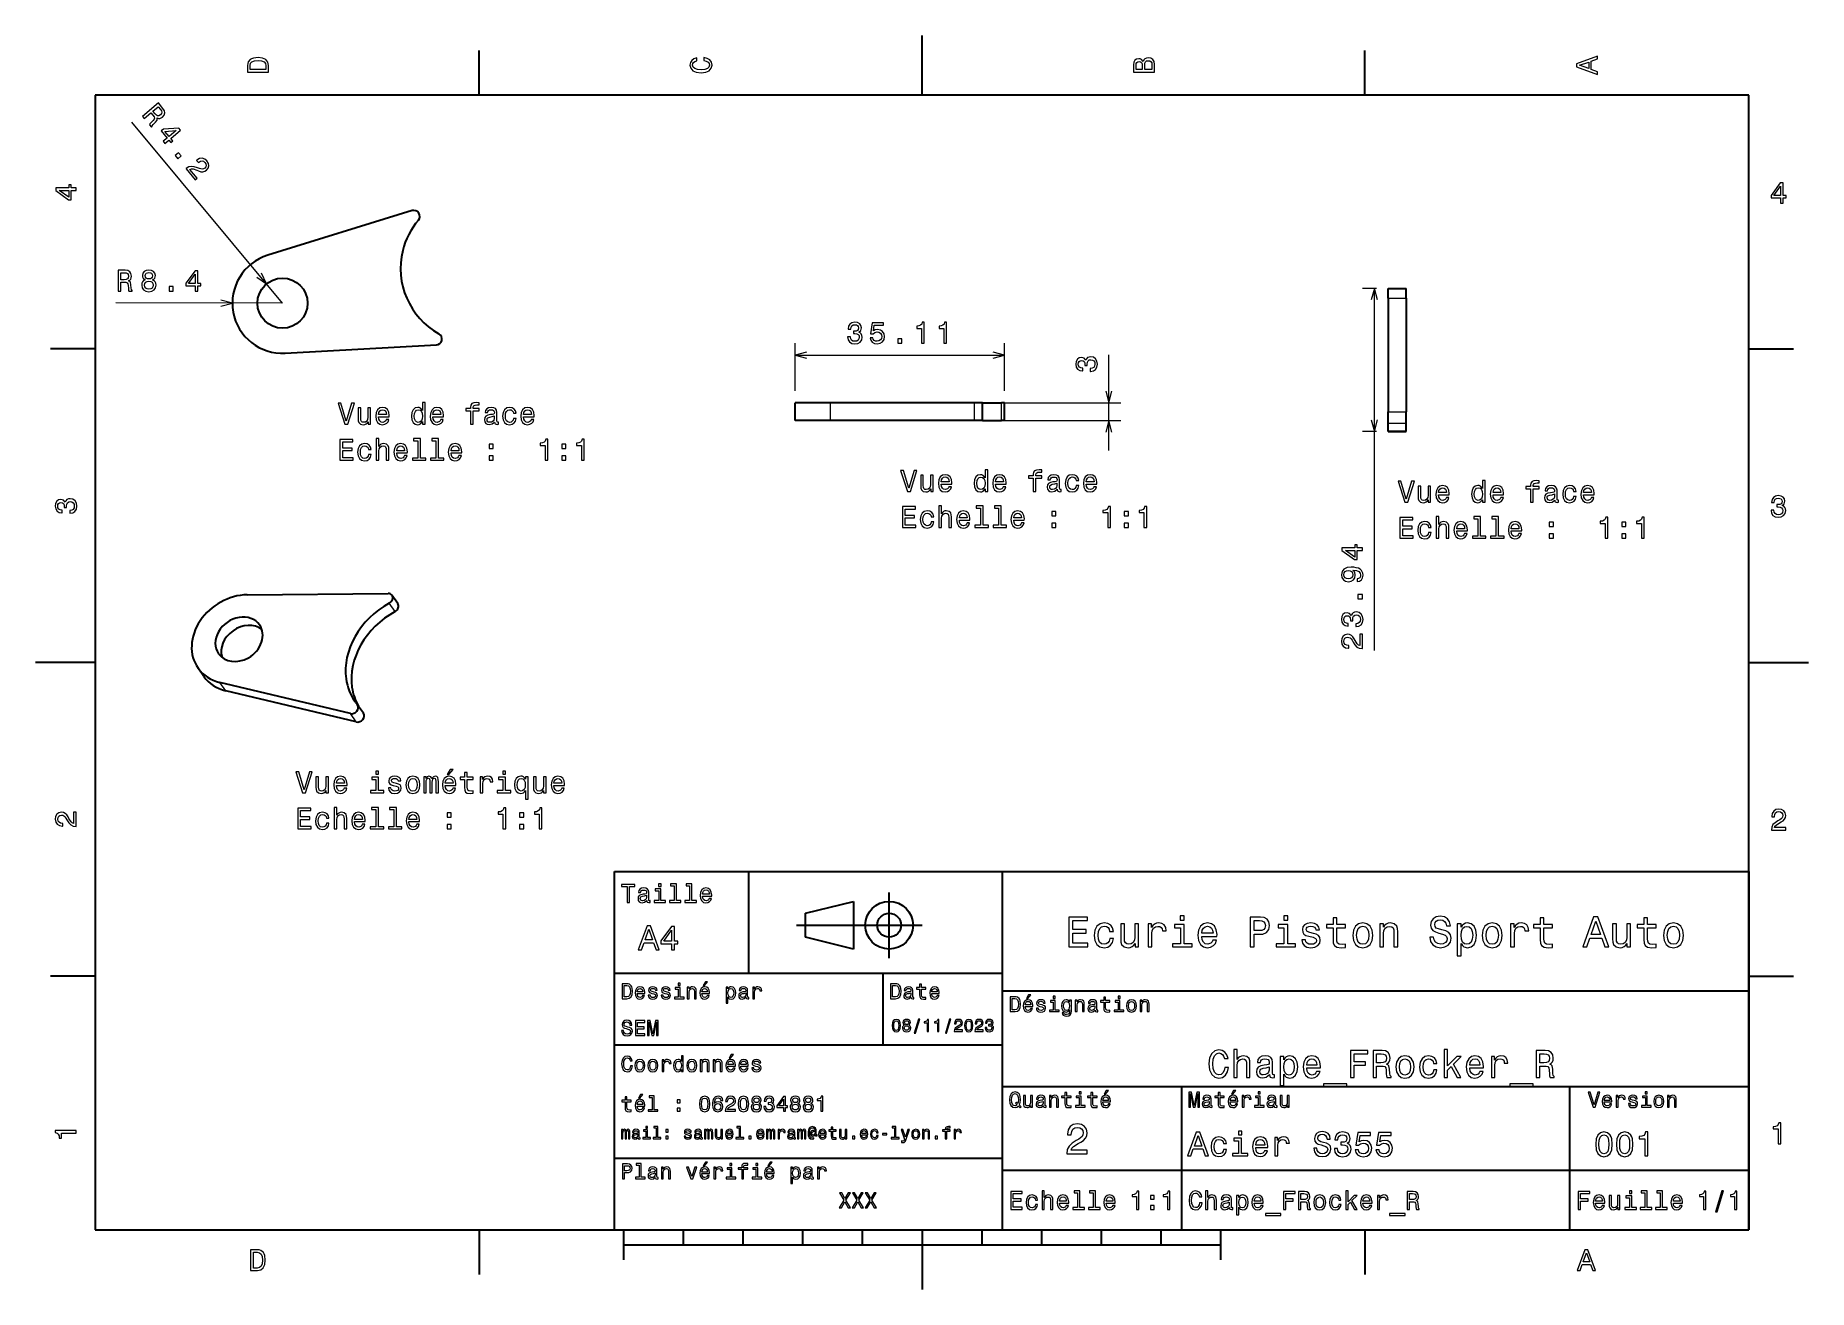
# Model space of a CAD drawing. Extents: x 0 to 297, y 0 to 210.
import ezdxf

# ---------------------------------------------------------------- set-up
doc = ezdxf.new("R2010")
doc.units = 0

msp = doc.modelspace()

# ---------------------------------------------------------------- linework, layer by layer
at = {"color": 7, "lineweight": 35, "ltscale": 0.25}
for p, q in [((148.5, 200), (148.5, 210)), ((10, 105), (0, 105)), ((287, 105), (297, 105)), ((192, 10), (192, 20)), ((148.5, 10), (148.5, 0))]:
    msp.add_line(p, q, dxfattribs=at)
at = {"color": 7, "lineweight": 35, "ltscale": 0.1875}
for p, q in [((74.300003, 200), (74.300003, 207.5)), ((222.699997, 200), (222.699997, 207.5)), ((10, 157.5), (2.5, 157.5)), ((287, 157.5), (294.5, 157.5)), ((10, 52.5), (2.5, 52.5)), ((287, 52.5), (294.5, 52.5)), ((74.300003, 10), (74.300003, 2.5)), ((222.699997, 10), (222.699997, 2.5))]:
    msp.add_line(p, q, dxfattribs=at)
at = {"color": 7, "lineweight": 35}
for p, q in [((287, 200), (10, 200)), ((10, 200), (10, 10)), ((287, 10), (287, 200)), ((63.079521, 180.662704), (38.908985, 173.197372)), ((41.847466, 156.784042), (67.149933, 158.170502)), ((157.321777, 148.504807), (133.151245, 148.504807)), ((157.321777, 145.504807), (133.151245, 145.504807)), ((35.454967, 116.32933), (59.057152, 116.559402)), ((52.756912, 96.444473), (30.887358, 101.652618)), ((53.735634, 95.052078), (31.866081, 100.260223)), ((97, 10), (97, 70)), ((97, 70), (287, 70)), ((162, 10), (162, 70)), ((287, 70), (287, 10)), ((127.5, 61), (148.5, 61)), ((97, 53), (162, 53)), ((162, 50), (287, 50)), ((97, 41), (162, 41)), ((162, 34), (287, 34)), ((257, 10), (257, 34)), ((97, 22), (162, 22)), ((162, 20), (287, 20)), ((10, 10), (287, 10)), ((97, 10), (287, 10)), ((98.5, 7.5), (198.5, 7.5))]:
    msp.add_line(p, q, dxfattribs=at)
at = {"color": 7, "lineweight": 13}
for p, q in [((41.387875, 165.171463), (16.129353, 195.473404)), ((224.273163, 107.029572), (224.273163, 167.639557)), ((41.387875, 165.171463), (13.443798, 165.200974)), ((127.230125, 156.460464), (162.337479, 156.460464)), ((159.321777, 148.504807), (181.79512, 148.504807)), ((159.321777, 145.504807), (181.79512, 145.504807))]:
    msp.add_line(p, q, dxfattribs=at)
at = {"color": 7, "lineweight": 13, "ltscale": 0.058289}
for p, q in [((224.604706, 167.639557), (222.273163, 167.639557)), ((224.604706, 143.703781), (222.273163, 143.703781))]:
    msp.add_line(p, q, dxfattribs=at)
at = {"color": 7, "lineweight": 35, "ltscale": 0.041216}
for p, q in [((226.604706, 165.990936), (226.604706, 167.639557)), ((229.604706, 165.990936), (229.604706, 167.639557))]:
    msp.add_line(p, q, dxfattribs=at)
at = {"color": 7, "lineweight": 35, "ltscale": 0.075}
for p, q in [((226.604706, 167.639557), (229.604706, 167.639557)), ((127.230125, 145.504807), (127.230125, 148.504807)), ((158.616882, 145.504807), (158.616882, 148.504807)), ((162.337479, 145.504807), (162.337479, 148.504807)), ((226.604706, 143.703781), (229.604706, 143.703781))]:
    msp.add_line(p, q, dxfattribs=at)
at = {"color": 7, "lineweight": 35, "ltscale": 0.126803}
for p, q in [((226.604706, 165.990936), (226.604706, 160.918808)), ((229.604706, 165.990936), (229.604706, 160.918808))]:
    msp.add_line(p, q, dxfattribs=at)
at = {"color": 7, "lineweight": 13, "ltscale": 0.075}
for p, q in [((226.604706, 165.990936), (229.604706, 165.990936)), ((133.151245, 145.504807), (133.151245, 148.504807)), ((157.321777, 145.504807), (157.321777, 148.504807)), ((161.824524, 145.504807), (161.824524, 148.504807)), ((226.604706, 146.974701), (229.604706, 146.974701)), ((226.604706, 145.102814), (229.604706, 145.102814)), ((229.604706, 143.716354), (226.604706, 143.716354))]:
    msp.add_line(p, q, dxfattribs=at)
at = {"color": 7, "lineweight": 35, "ltscale": 0.348603}
for p, q in [((226.604706, 160.918808), (226.604706, 146.974701)), ((229.604706, 160.918808), (229.604706, 146.974701))]:
    msp.add_line(p, q, dxfattribs=at)
at = {"color": 7, "lineweight": 13, "ltscale": 0.198891}
for p, q in [((127.230125, 150.504807), (127.230125, 158.460464)), ((162.337479, 150.504807), (162.337479, 158.460464))]:
    msp.add_line(p, q, dxfattribs=at)
at = {"color": 7, "lineweight": 13, "ltscale": 0.400901}
msp.add_line((179.79512, 140.504807), (179.79512, 156.540833), dxfattribs=at)
at = {"color": 7, "lineweight": 35, "ltscale": 0.148028}
for p, q in [((133.151245, 148.504807), (127.230125, 148.504807)), ((133.151245, 145.504807), (127.230125, 145.504807))]:
    msp.add_line(p, q, dxfattribs=at)
at = {"color": 7, "lineweight": 35, "ltscale": 0.032378}
for p, q in [((158.616882, 148.504807), (157.321777, 148.504807)), ((158.616882, 145.504807), (157.321777, 145.504807))]:
    msp.add_line(p, q, dxfattribs=at)
at = {"color": 7, "lineweight": 35, "ltscale": 0.080192}
msp.add_line((158.616852, 148.504807), (161.824524, 148.504807), dxfattribs=at)
at = {"color": 7, "lineweight": 35, "ltscale": 0.012824}
for p, q in [((162.337479, 148.504807), (161.824524, 148.504807)), ((162.337479, 145.504807), (161.824524, 145.504807))]:
    msp.add_line(p, q, dxfattribs=at)
at = {"color": 7, "lineweight": 35, "ltscale": 0.046797}
for p, q in [((226.604706, 145.102814), (226.604706, 146.974701)), ((229.604706, 145.102814), (229.604706, 146.974701))]:
    msp.add_line(p, q, dxfattribs=at)
at = {"color": 7, "lineweight": 35, "ltscale": 0.080191}
msp.add_line((158.616867, 145.504807), (161.824524, 145.504807), dxfattribs=at)
at = {"color": 7, "lineweight": 35, "ltscale": 0.034661}
for p, q in [((226.604706, 143.716354), (226.604706, 145.102814)), ((229.604706, 143.716354), (229.604706, 145.102814))]:
    msp.add_line(p, q, dxfattribs=at)
at = {"color": 7, "lineweight": 35, "ltscale": 0.000314}
for p, q in [((226.604706, 143.703781), (226.604706, 143.716354)), ((229.604706, 143.703781), (229.604706, 143.716354))]:
    msp.add_line(p, q, dxfattribs=at)
at = {"color": 7, "lineweight": 35, "ltscale": 0.042549}
for p, q in [((60.692589, 114.856339), (59.713867, 116.248734)), ((28.205767, 102.666328), (27.227045, 104.058723)), ((54.936104, 96.488647), (53.957382, 97.881042))]:
    msp.add_line(p, q, dxfattribs=at)
at = {"color": 7, "lineweight": 13, "ltscale": 0.042549}
for p, q in [((60.235481, 113.537331), (59.256756, 114.929726)), ((31.866081, 100.260223), (30.887358, 101.652618)), ((53.735634, 95.052078), (52.756912, 96.444473))]:
    msp.add_line(p, q, dxfattribs=at)
at = {"color": 7, "lineweight": 35, "ltscale": 0.425}
msp.add_line((119.5, 53), (119.5, 70), dxfattribs=at)
at = {"color": 7, "lineweight": 35, "ltscale": 0.275}
msp.add_line((143, 55.5), (143, 66.5), dxfattribs=at)
at = {"color": 7, "lineweight": 35, "ltscale": 0.206155}
for p, q in [((129, 63), (137, 65)), ((137, 57), (129, 59))]:
    msp.add_line(p, q, dxfattribs=at)
at = {"color": 7, "lineweight": 35, "ltscale": 0.1}
msp.add_line((129, 59), (129, 63), dxfattribs=at)
at = {"color": 7, "lineweight": 35, "ltscale": 0.2}
msp.add_line((137, 65), (137, 57), dxfattribs=at)
at = {"color": 7, "lineweight": 35, "ltscale": 0.3}
msp.add_line((142, 41), (142, 53), dxfattribs=at)
at = {"color": 7, "lineweight": 35, "ltscale": 0.35}
msp.add_line((192, 20), (192, 34), dxfattribs=at)
at = {"color": 7, "lineweight": 35, "ltscale": 0.125}
for p, q in [((98.5, 10), (98.5, 5)), ((198.5, 10), (198.5, 5))]:
    msp.add_line(p, q, dxfattribs=at)
at = {"color": 7, "lineweight": 35, "ltscale": 0.0625}
for p, q in [((108.5, 10), (108.5, 7.5)), ((118.5, 10), (118.5, 7.5)), ((128.5, 10), (128.5, 7.5)), ((138.5, 10), (138.5, 7.5)), ((158.5, 10), (158.5, 7.5)), ((168.5, 10), (168.5, 7.5)), ((178.5, 10), (178.5, 7.5)), ((188.5, 10), (188.5, 7.5))]:
    msp.add_line(p, q, dxfattribs=at)
at = {"color": 7, "lineweight": 13}
for points in [[(35.533215, 204.994965), (35.533215, 203.829971), (39.033215, 203.829971), (39.033215, 204.994965), (38.922264, 205.544678), (38.584366, 205.953171), (38.034657, 206.205338), (37.283215, 206.296112), (36.516644, 206.215424), (36.21405, 206.114563), (35.971977, 205.973343), (35.644165, 205.56485), (35.563473, 205.297562)], [(35.951801, 204.959656), (36.027451, 205.342941), (36.259438, 205.605194), (36.672985, 205.761536), (37.283215, 205.811966), (37.873272, 205.756485), (38.286816, 205.600143), (38.533936, 205.332855), (38.614628, 204.959656), (38.614628, 204.298996), (35.951801, 204.298996)], [(111.93206, 205.817017), (112.35569, 205.716141), (112.658287, 205.549713), (112.844887, 205.317734), (112.905403, 205.045395), (112.814629, 204.71759), (112.54229, 204.460388), (112.098488, 204.28891), (111.483215, 204.233429), (110.872986, 204.28891), (110.424141, 204.455338), (110.151802, 204.71254), (110.055984, 205.045395), (110.106415, 205.287476), (110.247627, 205.494247), (110.474571, 205.655624), (110.787247, 205.766571), (110.787247, 206.245682), (110.308144, 206.094391), (109.94503, 205.832138), (109.718086, 205.474075), (109.637398, 205.045395), (109.763474, 204.510818), (110.116501, 204.10231), (110.696472, 203.840057), (111.483215, 203.749283), (112.269958, 203.840057), (112.84993, 204.10231), (113.208, 204.510818), (113.329041, 205.045395), (113.233215, 205.51442), (112.965927, 205.892654), (112.527161, 206.159943), (111.93206, 206.301163)], [(185.542007, 205.630417), (185.249496, 205.983429), (185.052811, 206.074219), (184.81073, 206.104477), (184.432495, 206.03891), (184.160156, 205.842224), (183.993729, 205.524506), (183.933212, 205.080704), (183.933212, 203.835022), (187.433212, 203.835022), (187.433212, 205.151306), (187.36261, 205.620331), (187.155838, 205.968307), (186.828018, 206.185165), (186.384216, 206.260818), (186.08667, 206.215424), (185.839554, 206.094391), (185.65799, 205.897705)], [(185.385666, 204.984879), (185.385666, 204.298996), (184.351807, 204.298996), (184.351807, 205.025223), (184.382065, 205.297562), (184.472839, 205.489197), (184.629181, 205.605194), (184.86116, 205.645538), (185.093155, 205.600143), (185.254532, 205.479111), (185.355408, 205.272339)], [(187.014618, 205.095825), (187.014618, 204.298996), (185.809296, 204.298996), (185.809296, 205.050446), (185.844589, 205.368164), (185.9505, 205.595108), (186.132065, 205.731277), (186.394302, 205.776657), (186.671692, 205.731277), (186.863327, 205.605194), (186.979324, 205.393372)], [(261.633209, 203.466858), (261.633209, 203.930847), (260.604401, 204.298996), (260.604401, 205.695969), (261.633209, 206.064133), (261.633209, 206.538193), (258.128174, 205.257217), (258.128174, 204.742798)], [(260.17572, 204.460388), (258.632477, 205), (260.17572, 205.539627)], [(17.917494, 196.451813), (18.217802, 196.091537), (19.352848, 197.037674), (19.659615, 196.669647), (19.874031, 196.388794), (19.961878, 196.173141), (19.911539, 195.973602), (19.715271, 195.744354), (19.382769, 195.434357), (19.173584, 195.220596), (19.076748, 195.061096), (19.415804, 194.654327), (19.489408, 194.715683), (19.523607, 194.895203), (19.699217, 195.094101), (20.110487, 195.48288), (20.377123, 195.816757), (20.403574, 195.989807), (20.360929, 196.190628), (20.586943, 196.116394), (20.812943, 196.120941), (21.041517, 196.193298), (21.266209, 196.341202), (21.546406, 196.666687), (21.661297, 197.02507), (21.595383, 197.403458), (21.355122, 197.794083), (20.605967, 198.692825)], [(20.941885, 197.620331), (21.115618, 197.364639), (21.180866, 197.136719), (21.132467, 196.919098), (20.948465, 196.706635), (20.691488, 196.55809), (20.468718, 196.549652), (20.250448, 196.669739), (20.027643, 196.897644), (19.682129, 197.312149), (20.576994, 198.058075)], [(21.399406, 192.274658), (21.690027, 191.92601), (22.356333, 192.481415), (22.676016, 192.0979), (22.985928, 192.356232), (22.666245, 192.739746), (24.320391, 194.118591), (24.026541, 194.4711), (21.421734, 194.295761), (21.080832, 194.011597), (22.065714, 192.830078)], [(21.661989, 193.944519), (23.5804, 194.092651), (22.375624, 193.088394)], [(23.391125, 189.885254), (23.836742, 189.350662), (24.413952, 189.831802), (23.968332, 190.366394)], [(25.218159, 187.693405), (26.75845, 185.845566), (27.091602, 186.123276), (25.874226, 187.583725), (26.124107, 187.654144), (26.391438, 187.640625), (27.024916, 187.43988), (27.33165, 187.308197), (27.711349, 187.191376), (28.056812, 187.170761), (28.372555, 187.256683), (28.664398, 187.434296), (28.934908, 187.771393), (29.038815, 188.166595), (28.969021, 188.581131), (28.726822, 188.989838), (28.350971, 189.306839), (27.933174, 189.437866), (27.490864, 189.377747), (27.055683, 189.120056), (27.00145, 189.074844), (27.2953, 188.722321), (27.32629, 188.748154), (27.618776, 188.932877), (27.899656, 188.989731), (28.162472, 188.926483), (28.389145, 188.741196), (28.537695, 188.484222), (28.5797, 188.236908), (28.519033, 188.002502), (28.361504, 187.805542), (28.160702, 187.684128), (27.948269, 187.63179), (27.713224, 187.645966), (27.454926, 187.719543), (27.140446, 187.844772), (26.583811, 188.0242), (26.105326, 188.078384), (25.663021, 187.978882), (25.22978, 187.703094)], [(6.833213, 184.02739), (6.833213, 184.481277), (5.965778, 184.481277), (5.965778, 184.98056), (5.56232, 184.98056), (5.56232, 184.481277), (3.408862, 184.481277), (3.408862, 184.022339), (5.521974, 182.489197), (5.965778, 182.489197), (5.965778, 184.02739)], [(292.277374, 181.916794), (292.731262, 181.916794), (292.731262, 182.784225), (293.23056, 182.784225), (293.23056, 183.187683), (292.731262, 183.187683), (292.731262, 185.341141), (292.272339, 185.341141), (290.739197, 183.228027), (290.739197, 182.784225), (292.277374, 182.784225)], [(291.162842, 183.187683), (292.277374, 184.756134), (292.277374, 183.187683)], [(5.56232, 182.912827), (3.993876, 184.02739), (5.56232, 184.02739)], [(13.839281, 167.200546), (14.3083, 167.200058), (14.30986, 168.677719), (14.788967, 168.677216), (15.141977, 168.661713), (15.363804, 168.590881), (15.484667, 168.424316), (15.534784, 168.126724), (15.559521, 167.672806), (15.589466, 167.375214), (15.649799, 167.198639), (16.179337, 167.19809), (16.179438, 167.2939), (16.063593, 167.435242), (16.023525, 167.697525), (15.988819, 168.262405), (15.903524, 168.681076), (15.78767, 168.812332), (15.606215, 168.90834), (15.808077, 169.03421), (15.949472, 169.210571), (16.040485, 169.432373), (16.071028, 169.699646), (16.00087, 170.123352), (15.799475, 170.441284), (15.466825, 170.63327), (15.013004, 170.69931), (13.842976, 170.700546)], [(14.881428, 170.270782), (15.189032, 170.240189), (15.40579, 170.14415), (15.541771, 169.967484), (15.586866, 169.690063), (15.536125, 169.397614), (15.399773, 169.221237), (15.167688, 169.130707), (14.849939, 169.10582), (14.310314, 169.1064), (14.311543, 170.271378)], [(18.376572, 169.081924), (18.119219, 168.940994), (17.942497, 168.744492), (17.831285, 168.497482), (17.79567, 168.199982), (17.875887, 167.751038), (18.107508, 167.402817), (18.485516, 167.180511), (18.999834, 167.094238), (19.509291, 167.179428), (19.887766, 167.40094), (20.120123, 167.748672), (20.206331, 168.197433), (20.1663, 168.495026), (20.060652, 168.742249), (19.879303, 168.939133), (19.627291, 169.080612), (19.829149, 169.201431), (19.970533, 169.367706), (20.056482, 169.569351), (20.087002, 169.816437), (20.006689, 170.174591), (19.795177, 170.46228), (19.452435, 170.649231), (19.003662, 170.720322), (18.549698, 170.650192), (18.20656, 170.463959), (17.989399, 170.176712), (17.913372, 169.818726), (17.938328, 169.571579), (18.023849, 169.369766)], [(18.392437, 169.777878), (18.433016, 169.999741), (18.554235, 170.171082), (18.745989, 170.276779), (19.003237, 170.316864), (19.255354, 170.276245), (19.446886, 170.170135), (19.567741, 169.998535), (19.612896, 169.776596), (19.567268, 169.549698), (19.446045, 169.373306), (19.25428, 169.257507), (19.002081, 169.222473), (18.744919, 169.263092), (18.553394, 169.374252), (18.432543, 169.550888)], [(26.749359, 167.18692), (27.203251, 167.186447), (27.204166, 168.053879), (27.703445, 168.053345), (27.703871, 168.456802), (27.204592, 168.457336), (27.206865, 170.610794), (26.747932, 170.611282), (25.212561, 168.499786), (25.212091, 168.055984), (26.750275, 168.054352)], [(25.636148, 168.458984), (26.752357, 170.02626), (26.750702, 168.457809)], [(18.279829, 168.209549), (18.3255, 168.476791), (18.471968, 168.678375), (18.699051, 168.80925), (19.001692, 168.854324), (19.299194, 168.808624), (19.526001, 168.677261), (19.672041, 168.475372), (19.722191, 168.208023), (19.671455, 167.920624), (19.524973, 167.703918), (19.29788, 167.562943), (19.00028, 167.517868), (18.697735, 167.563583), (18.47094, 167.705032), (18.324915, 167.922043)], [(22.38798, 167.191528), (23.083944, 167.190796), (23.084738, 167.94223), (22.388773, 167.942963)], [(136.040863, 159.559891), (136.040863, 159.524582), (136.121552, 159.040436), (136.358582, 158.677322), (136.731781, 158.445328), (137.226013, 158.359589), (137.750519, 158.445328), (138.14389, 158.667236), (138.396042, 159.020264), (138.486832, 159.474152), (138.446487, 159.771698), (138.335526, 160.013779), (138.153976, 160.200378), (137.911896, 160.336548), (138.239716, 160.608871), (138.355698, 161.042587), (138.28006, 161.435959), (138.063202, 161.733521), (137.710175, 161.92012), (137.226013, 161.985672), (136.772125, 161.904984), (136.424149, 161.68309), (136.197205, 161.330063), (136.121552, 160.861038), (136.121552, 160.825729), (136.570404, 160.825729), (136.610748, 161.148499), (136.741867, 161.380493), (136.95369, 161.521698), (137.251236, 161.572128), (137.513489, 161.531784), (137.705124, 161.425873), (137.821121, 161.25441), (137.866516, 161.022415), (137.821121, 160.775299), (137.700089, 160.608871), (137.488266, 160.508011), (137.200806, 160.477753), (137.00412, 160.482788), (137.00412, 160.084381), (137.251236, 160.094467), (137.568954, 160.049072), (137.805984, 159.92804), (137.947205, 159.731354), (137.997635, 159.474152), (137.942154, 159.181641), (137.795898, 158.964783), (137.563919, 158.828613), (137.256287, 158.783234), (136.938553, 158.833664), (136.706573, 158.984955), (136.560318, 159.227036), (136.504837, 159.559891)], [(139.797058, 159.373291), (139.908005, 158.959747), (140.155121, 158.636978), (140.518234, 158.435242), (140.982208, 158.359589), (141.491577, 158.450378), (141.889999, 158.697495), (142.142151, 159.090866), (142.237976, 159.595184), (142.152252, 160.064209), (141.910172, 160.432358), (141.531921, 160.669388), (141.04274, 160.755127), (140.66449, 160.694611), (140.371979, 160.528183), (140.513199, 161.471268), (142.046341, 161.471268), (142.046341, 161.884811), (140.175293, 161.884811), (139.897919, 160.0289), (140.301376, 160.0289), (140.593887, 160.26593), (140.967087, 160.351669), (141.289856, 160.296188), (141.536972, 160.134811), (141.693314, 159.887695), (141.748779, 159.569977), (141.693314, 159.252243), (141.531921, 159.005127), (141.284805, 158.848785), (140.967087, 158.79332), (140.699799, 158.828613), (140.493027, 158.944611), (140.341721, 159.12616), (140.266083, 159.373291)], [(148.429047, 158.460464), (148.887985, 158.460464), (148.887985, 161.985672), (148.545044, 161.985672), (148.454269, 161.67804), (148.272705, 161.471268), (147.995331, 161.350235), (147.612045, 161.309891), (147.612045, 160.951813), (148.429047, 160.951813)], [(152.16507, 158.460464), (152.624008, 158.460464), (152.624008, 161.985672), (152.281067, 161.985672), (152.190277, 161.67804), (152.008728, 161.471268), (151.731354, 161.350235), (151.348068, 161.309891), (151.348068, 160.951813), (152.16507, 160.951813)], [(144.435822, 158.460464), (145.13179, 158.460464), (145.13179, 159.211899), (144.435822, 159.211899)], [(176.695694, 153.751923), (176.730988, 153.751923), (177.215149, 153.832611), (177.578262, 154.069641), (177.810242, 154.442841), (177.895981, 154.937088), (177.810242, 155.461578), (177.588348, 155.85495), (177.235321, 156.107117), (176.781433, 156.197891), (176.483887, 156.157547), (176.241806, 156.0466), (176.055206, 155.865036), (175.919037, 155.622955), (175.646698, 155.950775), (175.212982, 156.066772), (174.819611, 155.991119), (174.522064, 155.774261), (174.335464, 155.421234), (174.269897, 154.937088), (174.350586, 154.483185), (174.572495, 154.135208), (174.925522, 153.908264), (175.394531, 153.832611), (175.42984, 153.832611), (175.42984, 154.281464), (175.107071, 154.321808), (174.875092, 154.452927), (174.733887, 154.664749), (174.683441, 154.962296), (174.723785, 155.224548), (174.829697, 155.416183), (175.00116, 155.532181), (175.233154, 155.577576), (175.48027, 155.532181), (175.646698, 155.411148), (175.747559, 155.199326), (175.777832, 154.911865), (175.772781, 154.715179), (176.171204, 154.715179), (176.161102, 154.962296), (176.206497, 155.280029), (176.327545, 155.517059), (176.524231, 155.658264), (176.781433, 155.708694), (177.073944, 155.653229), (177.290802, 155.506973), (177.426956, 155.274979), (177.472351, 154.967346), (177.421921, 154.649612), (177.27063, 154.417633), (177.028549, 154.271378), (176.695694, 154.215897)], [(64.823975, 145.333435), (64.823975, 144.914841), (65.267776, 144.914841), (65.267776, 148.535873), (64.82901, 148.535873), (64.82901, 147.209503), (64.491119, 147.592789), (64.284348, 147.683578), (64.047318, 147.718872), (63.618637, 147.618011), (63.285786, 147.335587), (63.068928, 146.881699), (62.993279, 146.271469), (63.068928, 145.66124), (63.285786, 145.202301), (63.618637, 144.914841), (64.047318, 144.819016), (64.284348, 144.854324), (64.496162, 144.945099)], [(72.883049, 147.154037), (72.883049, 144.914841), (73.326859, 144.914841), (73.326859, 147.154037), (74.335495, 147.154037), (74.335495, 147.532272), (73.326859, 147.532272), (73.326859, 147.6987), (73.362152, 147.900436), (73.478149, 148.036606), (73.674835, 148.117294), (73.95726, 148.147552), (74.335495, 148.12738), (74.335495, 148.510666), (73.856392, 148.535873), (73.422676, 148.490494), (73.120079, 148.354324), (72.938522, 148.117294), (72.883049, 147.779388), (72.883049, 147.532272), (72.071091, 147.532272), (72.071091, 147.154037)], [(52.937084, 148.419891), (52.059563, 145.439331), (51.156822, 148.419891), (50.677715, 148.419891), (51.8074, 144.914841), (52.311722, 144.914841), (53.416191, 148.419891)], [(56.139534, 147.623047), (55.695728, 147.623047), (55.695728, 146.059647), (55.645294, 145.696548), (55.499043, 145.434296), (55.272099, 145.272903), (54.974548, 145.222473), (54.737514, 145.262817), (54.58622, 145.383865), (54.500484, 145.590637), (54.480312, 145.883133), (54.480312, 147.623047), (54.036507, 147.623047), (54.036507, 145.842789), (54.051636, 145.484726), (54.147457, 145.18718), (54.439964, 144.914841), (54.908985, 144.819016), (55.161148, 144.854324), (55.378006, 144.945099), (55.564606, 145.10144), (55.7159, 145.328384), (55.7159, 144.914841), (56.139534, 144.914841)], [(57.475986, 146.14035), (59.251205, 146.14035), (59.256248, 146.347122), (59.175556, 146.927094), (58.953651, 147.360809), (58.600628, 147.623047), (58.131607, 147.718872), (57.672672, 147.618011), (57.319649, 147.335587), (57.092701, 146.876663), (57.012012, 146.271469), (57.087658, 145.651154), (57.314606, 145.197266), (57.662586, 144.914841), (58.116478, 144.819016), (58.50985, 144.884583), (58.832615, 145.056046), (59.069649, 145.328384), (59.205814, 145.691498), (58.767056, 145.691498), (58.676277, 145.489761), (58.545151, 145.33847), (58.171951, 145.217438), (57.884491, 145.272903), (57.667629, 145.449417), (57.526421, 145.736893), (57.475986, 146.125214)], [(57.475986, 146.51355), (57.531464, 146.861526), (57.667629, 147.118729), (57.874405, 147.27507), (58.146736, 147.330551), (58.414028, 147.27507), (58.6208, 147.118729), (58.74688, 146.861526), (58.792271, 146.51355)], [(64.122963, 147.320465), (64.415466, 147.249847), (64.637375, 147.053162), (64.768494, 146.725357), (64.818924, 146.271469), (64.768494, 145.812531), (64.637375, 145.484726), (64.415466, 145.28299), (64.122963, 145.217438), (63.845585, 145.28299), (63.63377, 145.484726), (63.492558, 145.817581), (63.44717, 146.271469), (63.492558, 146.720322), (63.63377, 147.048126), (63.845585, 147.249847)], [(66.584061, 146.14035), (68.359276, 146.14035), (68.364319, 146.347122), (68.283623, 146.927094), (68.061722, 147.360809), (67.708694, 147.623047), (67.239677, 147.718872), (66.780746, 147.618011), (66.427719, 147.335587), (66.200775, 146.876663), (66.120079, 146.271469), (66.195732, 145.651154), (66.422676, 145.197266), (66.77066, 144.914841), (67.224548, 144.819016), (67.61792, 144.884583), (67.940689, 145.056046), (68.177719, 145.328384), (68.313889, 145.691498), (67.875122, 145.691498), (67.784348, 145.489761), (67.653221, 145.33847), (67.280022, 145.217438), (66.992561, 145.272903), (66.775696, 145.449417), (66.634491, 145.736893), (66.584061, 146.125214)], [(66.584061, 146.51355), (66.639534, 146.861526), (66.775696, 147.118729), (66.982468, 147.27507), (67.254807, 147.330551), (67.522095, 147.27507), (67.728867, 147.118729), (67.85495, 146.861526), (67.900337, 146.51355)], [(76.91259, 145.267868), (76.91259, 145.252731), (76.937805, 145.081268), (77.013451, 144.960236), (77.331177, 144.86441), (77.578293, 144.904755), (77.578293, 145.247696), (77.472382, 145.232559), (77.331177, 145.298126), (77.305962, 145.499863), (77.305962, 146.901871), (77.245438, 147.259949), (77.068924, 147.5121), (76.761292, 147.663406), (76.327576, 147.718872), (75.903946, 147.658356), (75.591263, 147.486893), (75.394577, 147.219589), (75.32901, 146.866577), (75.32901, 146.836304), (75.727432, 146.836304), (75.762733, 147.048126), (75.87368, 147.199417), (76.055237, 147.290207), (76.312447, 147.3255), (76.559563, 147.300293), (76.736076, 147.22464), (76.84198, 147.093521), (76.877289, 146.911957), (76.857117, 146.70015), (76.776421, 146.594238), (76.574692, 146.543808), (76.196449, 146.503464), (75.762733, 146.412674), (75.455093, 146.251297), (75.273537, 145.99913), (75.218063, 145.625931), (75.268494, 145.293076), (75.424835, 145.045959), (75.676994, 144.889618), (76.024979, 144.834152), (76.494003, 144.940063)], [(76.862152, 145.862961), (76.801636, 145.600723), (76.640251, 145.398987), (76.398178, 145.267868), (76.100632, 145.222473), (75.908981, 145.247696), (75.77282, 145.328384), (75.687088, 145.469589), (75.661865, 145.666275), (75.682037, 145.842789), (75.762733, 145.968872), (76.085495, 146.110092), (76.494003, 146.170609), (76.862152, 146.291641)], [(80.064606, 146.725357), (80.503365, 146.725357), (80.412582, 147.128815), (80.195724, 147.446548), (79.857834, 147.643234), (79.419067, 147.718872), (78.934921, 147.618011), (78.566765, 147.335587), (78.334778, 146.876663), (78.254089, 146.261383), (78.329735, 145.651154), (78.556679, 145.197266), (78.914749, 144.914841), (79.403946, 144.819016), (79.837662, 144.894669), (80.175552, 145.106476), (80.407547, 145.439331), (80.508408, 145.883133), (80.084778, 145.883133), (80.009125, 145.600723), (79.86792, 145.388901), (79.666191, 145.257782), (79.419067, 145.217438), (79.111435, 145.28299), (78.889534, 145.484726), (78.753365, 145.812531), (78.707977, 146.27652), (78.753365, 146.730408), (78.894577, 147.058212), (79.121521, 147.259949), (79.419067, 147.330551), (79.68132, 147.285156), (79.878006, 147.169159), (80.009125, 146.977524)], [(81.764175, 146.14035), (83.539383, 146.14035), (83.544434, 146.347122), (83.463737, 146.927094), (83.241837, 147.360809), (82.888809, 147.623047), (82.419792, 147.718872), (81.960861, 147.618011), (81.607834, 147.335587), (81.38089, 146.876663), (81.300194, 146.271469), (81.375839, 145.651154), (81.602783, 145.197266), (81.950775, 144.914841), (82.404663, 144.819016), (82.798035, 144.884583), (83.120804, 145.056046), (83.357834, 145.328384), (83.494003, 145.691498), (83.055237, 145.691498), (82.964462, 145.489761), (82.833336, 145.33847), (82.460136, 145.217438), (82.172668, 145.272903), (81.955811, 145.449417), (81.814606, 145.736893), (81.764175, 146.125214)], [(81.764175, 146.51355), (81.819649, 146.861526), (81.955811, 147.118729), (82.162582, 147.27507), (82.434921, 147.330551), (82.702209, 147.27507), (82.908981, 147.118729), (83.035065, 146.861526), (83.080452, 146.51355)], [(51.000484, 138.868011), (53.219505, 138.868011), (53.219505, 139.291641), (51.464462, 139.291641), (51.464462, 140.476807), (53.027863, 140.476807), (53.027863, 140.895386), (51.464462, 140.895386), (51.464462, 141.944382), (53.179157, 141.944382), (53.179157, 142.368011), (51.000484, 142.368011)], [(55.776421, 140.678528), (56.215179, 140.678528), (56.124405, 141.081985), (55.907543, 141.399719), (55.569649, 141.596405), (55.130886, 141.672043), (54.646736, 141.571182), (54.27858, 141.288757), (54.046593, 140.829834), (53.9659, 140.214554), (54.04155, 139.604324), (54.268494, 139.150436), (54.626564, 138.868011), (55.115757, 138.772186), (55.549477, 138.847839), (55.887371, 139.059647), (56.119358, 139.392502), (56.220222, 139.836304), (55.796593, 139.836304), (55.720943, 139.553894), (55.579735, 139.342072), (55.378006, 139.210953), (55.130886, 139.170609), (54.82325, 139.23616), (54.601349, 139.437897), (54.465179, 139.765701), (54.419792, 140.229675), (54.465179, 140.683578), (54.606392, 141.011383), (54.833336, 141.21312), (55.130886, 141.283722), (55.393135, 141.238327), (55.589821, 141.12233), (55.720943, 140.930695)], [(57.087658, 138.868011), (57.531464, 138.868011), (57.531464, 140.431412), (57.576851, 140.789474), (57.723106, 141.051727), (57.95005, 141.21312), (58.252644, 141.273636), (58.49472, 141.223206), (58.646019, 141.087036), (58.721664, 140.860092), (58.74688, 140.557495), (58.74688, 138.868011), (59.190685, 138.868011), (59.190685, 140.64827), (59.170513, 141.006348), (59.079735, 141.303894), (58.782185, 141.576218), (58.318207, 141.672043), (58.066048, 141.636749), (57.849186, 141.540924), (57.667629, 141.389618), (57.531464, 141.182846), (57.531464, 142.489044), (57.087658, 142.489044)], [(60.512009, 140.093521), (62.287228, 140.093521), (62.292271, 140.300293), (62.211578, 140.880264), (61.989677, 141.31398), (61.63665, 141.576218), (61.167629, 141.672043), (60.708698, 141.571182), (60.355671, 141.288757), (60.128727, 140.829834), (60.048035, 140.22464), (60.123684, 139.604324), (60.350628, 139.150436), (60.698608, 138.868011), (61.1525, 138.772186), (61.545872, 138.837753), (61.868637, 139.009216), (62.105671, 139.281555), (62.241837, 139.644669), (61.803078, 139.644669), (61.712299, 139.442932), (61.581177, 139.291641), (61.207977, 139.170609), (60.920513, 139.226074), (60.703651, 139.402588), (60.562443, 139.690063), (60.512009, 140.078384)], [(60.512009, 140.466721), (60.567486, 140.814697), (60.703651, 141.071899), (60.910427, 141.228241), (61.182762, 141.283722), (61.45005, 141.228241), (61.656822, 141.071899), (61.782906, 140.814697), (61.828293, 140.466721)], [(64.042267, 142.115845), (64.042267, 139.241211), (63.129448, 139.241211), (63.129448, 138.868011), (65.393852, 138.868011), (65.393852, 139.241211), (64.486076, 139.241211), (64.486076, 142.489044), (63.346306, 142.489044), (63.346306, 142.115845)], [(67.078293, 142.115845), (67.078293, 139.241211), (66.165466, 139.241211), (66.165466, 138.868011), (68.429878, 138.868011), (68.429878, 139.241211), (67.522095, 139.241211), (67.522095, 142.489044), (66.382324, 142.489044), (66.382324, 142.115845)], [(69.620079, 140.093521), (71.395294, 140.093521), (71.400337, 140.300293), (71.319649, 140.880264), (71.097748, 141.31398), (70.74472, 141.576218), (70.275696, 141.672043), (69.816765, 141.571182), (69.463745, 141.288757), (69.236794, 140.829834), (69.156105, 140.22464), (69.23175, 139.604324), (69.458694, 139.150436), (69.806679, 138.868011), (70.260574, 138.772186), (70.653946, 138.837753), (70.976707, 139.009216), (71.213745, 139.281555), (71.349907, 139.644669), (70.911148, 139.644669), (70.820366, 139.442932), (70.689247, 139.291641), (70.316048, 139.170609), (70.02858, 139.226074), (69.811722, 139.402588), (69.670517, 139.690063), (69.620079, 140.078384)], [(69.620079, 140.466721), (69.675552, 140.814697), (69.811722, 141.071899), (70.018494, 141.228241), (70.290833, 141.283722), (70.558121, 141.228241), (70.764893, 141.071899), (70.890976, 140.814697), (70.936363, 140.466721)], [(75.999763, 140.824783), (76.695724, 140.824783), (76.695724, 141.576218), (75.999763, 141.576218)], [(75.999763, 138.868011), (76.695724, 138.868011), (76.695724, 139.619446), (75.999763, 139.619446)], [(85.365036, 138.868011), (85.823967, 138.868011), (85.823967, 142.393234), (85.481033, 142.393234), (85.390251, 142.085587), (85.208694, 141.878815), (84.93132, 141.757782), (84.548035, 141.717438), (84.548035, 141.35936), (85.365036, 141.35936)], [(88.143852, 140.824783), (88.839813, 140.824783), (88.839813, 141.576218), (88.143852, 141.576218)], [(88.143852, 138.868011), (88.839813, 138.868011), (88.839813, 139.619446), (88.143852, 139.619446)], [(91.43708, 138.868011), (91.896011, 138.868011), (91.896011, 142.393234), (91.55307, 142.393234), (91.462296, 142.085587), (91.280739, 141.878815), (91.003357, 141.757782), (90.620071, 141.717438), (90.620071, 141.35936), (91.43708, 141.35936)], [(147.179337, 137.153229), (146.301804, 134.172668), (145.399078, 137.153229), (144.919968, 137.153229), (146.049652, 133.648178), (146.55397, 133.648178), (147.658432, 137.153229)], [(159.066223, 134.066772), (159.066223, 133.648178), (159.510025, 133.648178), (159.510025, 137.269211), (159.071259, 137.269211), (159.071259, 135.942841), (158.733368, 136.326126), (158.526596, 136.416916), (158.289566, 136.452209), (157.860886, 136.351349), (157.52803, 136.068924), (157.311172, 135.615036), (157.235535, 135.004807), (157.311172, 134.394577), (157.52803, 133.935638), (157.860886, 133.648178), (158.289566, 133.552353), (158.526596, 133.587662), (158.738403, 133.678436)], [(167.125305, 135.887375), (167.125305, 133.648178), (167.569107, 133.648178), (167.569107, 135.887375), (168.577744, 135.887375), (168.577744, 136.26561), (167.569107, 136.26561), (167.569107, 136.432037), (167.604401, 136.633774), (167.720398, 136.769943), (167.917084, 136.850632), (168.199509, 136.88089), (168.577744, 136.860718), (168.577744, 137.244003), (168.098633, 137.269211), (167.664917, 137.223831), (167.362335, 137.087662), (167.180771, 136.850632), (167.125305, 136.512726), (167.125305, 136.26561), (166.313339, 136.26561), (166.313339, 135.887375)], [(150.381775, 136.356384), (149.937973, 136.356384), (149.937973, 134.792984), (149.887543, 134.429886), (149.741287, 134.167633), (149.514343, 134.006241), (149.216797, 133.955811), (148.979767, 133.996155), (148.828461, 134.117203), (148.742737, 134.323975), (148.722565, 134.61647), (148.722565, 136.356384), (148.278748, 136.356384), (148.278748, 134.576126), (148.293884, 134.218063), (148.389709, 133.920517), (148.68222, 133.648178), (149.15123, 133.552353), (149.403397, 133.587662), (149.620255, 133.678436), (149.806854, 133.834778), (149.958145, 134.061722), (149.958145, 133.648178), (150.381775, 133.648178)], [(151.718231, 134.873688), (153.493454, 134.873688), (153.498489, 135.08046), (153.417801, 135.660431), (153.195908, 136.094147), (152.84288, 136.356384), (152.373856, 136.452209), (151.914917, 136.351349), (151.56189, 136.068924), (151.334946, 135.610001), (151.254257, 135.004807), (151.32991, 134.384491), (151.556854, 133.930603), (151.904831, 133.648178), (152.358734, 133.552353), (152.752106, 133.61792), (153.07486, 133.789383), (153.31189, 134.061722), (153.448059, 134.424835), (153.009308, 134.424835), (152.918518, 134.223099), (152.787399, 134.071808), (152.4142, 133.950775), (152.12674, 134.006241), (151.909882, 134.182755), (151.768661, 134.47023), (151.718231, 134.858551)], [(151.718231, 135.246887), (151.773712, 135.594864), (151.909882, 135.852066), (152.116653, 136.008408), (152.388992, 136.063889), (152.656281, 136.008408), (152.863052, 135.852066), (152.989136, 135.594864), (153.034515, 135.246887)], [(158.365204, 136.053802), (158.657715, 135.983185), (158.879623, 135.786499), (159.010742, 135.458694), (159.061172, 135.004807), (159.010742, 134.545868), (158.879623, 134.218063), (158.657715, 134.016327), (158.365204, 133.950775), (158.08783, 134.016327), (157.876022, 134.218063), (157.734802, 134.550919), (157.689423, 135.004807), (157.734802, 135.453659), (157.876022, 135.781464), (158.08783, 135.983185)], [(160.826309, 134.873688), (162.601517, 134.873688), (162.606567, 135.08046), (162.525879, 135.660431), (162.30397, 136.094147), (161.950943, 136.356384), (161.481934, 136.452209), (161.022995, 136.351349), (160.669968, 136.068924), (160.443024, 135.610001), (160.362335, 135.004807), (160.437973, 134.384491), (160.664917, 133.930603), (161.012909, 133.648178), (161.466797, 133.552353), (161.860168, 133.61792), (162.182938, 133.789383), (162.419968, 134.061722), (162.556137, 134.424835), (162.117371, 134.424835), (162.026596, 134.223099), (161.895477, 134.071808), (161.522278, 133.950775), (161.234802, 134.006241), (161.017944, 134.182755), (160.87674, 134.47023), (160.826309, 134.858551)], [(160.826309, 135.246887), (160.881775, 135.594864), (161.017944, 135.852066), (161.224716, 136.008408), (161.497055, 136.063889), (161.764343, 136.008408), (161.971115, 135.852066), (162.097198, 135.594864), (162.142593, 135.246887)], [(171.154831, 134.001205), (171.154831, 133.986069), (171.180054, 133.814606), (171.255707, 133.693573), (171.573425, 133.597748), (171.820541, 133.638092), (171.820541, 133.981033), (171.71463, 133.965897), (171.573425, 134.031464), (171.548203, 134.2332), (171.548203, 135.635208), (171.487686, 135.993286), (171.311172, 136.245438), (171.00354, 136.396744), (170.569824, 136.452209), (170.146194, 136.391693), (169.833511, 136.22023), (169.636826, 135.952927), (169.571259, 135.599915), (169.571259, 135.569641), (169.969681, 135.569641), (170.004974, 135.781464), (170.115936, 135.932755), (170.297485, 136.023544), (170.554688, 136.058838), (170.801819, 136.03363), (170.978317, 135.957977), (171.084229, 135.826859), (171.119537, 135.645294), (171.099365, 135.433487), (171.018677, 135.327576), (170.81694, 135.277145), (170.43869, 135.236801), (170.004974, 135.146011), (169.697342, 134.984634), (169.515793, 134.732468), (169.460312, 134.359268), (169.510742, 134.026413), (169.667084, 133.779297), (169.91925, 133.622955), (170.267227, 133.56749), (170.736252, 133.673401)], [(171.104401, 134.596298), (171.043884, 134.334061), (170.882507, 134.132324), (170.640427, 134.001205), (170.34288, 133.955811), (170.15123, 133.981033), (170.01506, 134.061722), (169.929337, 134.202927), (169.904114, 134.399612), (169.924286, 134.576126), (170.004974, 134.702209), (170.327744, 134.84343), (170.736252, 134.903946), (171.104401, 135.024979)], [(174.306854, 135.458694), (174.745605, 135.458694), (174.654831, 135.862152), (174.437973, 136.179886), (174.100082, 136.376572), (173.661316, 136.452209), (173.17717, 136.351349), (172.809021, 136.068924), (172.577026, 135.610001), (172.496338, 134.99472), (172.571991, 134.384491), (172.79892, 133.930603), (173.156998, 133.648178), (173.646194, 133.552353), (174.07991, 133.628006), (174.417801, 133.839813), (174.649796, 134.172668), (174.750656, 134.61647), (174.327026, 134.61647), (174.251373, 134.334061), (174.110168, 134.122238), (173.908432, 133.991119), (173.661316, 133.950775), (173.353683, 134.016327), (173.131775, 134.218063), (172.995605, 134.545868), (172.950226, 135.009857), (172.995605, 135.463745), (173.136826, 135.79155), (173.36377, 135.993286), (173.661316, 136.063889), (173.923569, 136.018494), (174.120255, 135.902496), (174.251373, 135.710861)], [(176.006424, 134.873688), (177.781631, 134.873688), (177.786682, 135.08046), (177.705994, 135.660431), (177.484085, 136.094147), (177.131058, 136.356384), (176.662033, 136.452209), (176.20311, 136.351349), (175.850082, 136.068924), (175.623138, 135.610001), (175.54245, 135.004807), (175.618088, 134.384491), (175.845032, 133.930603), (176.193024, 133.648178), (176.646912, 133.552353), (177.040283, 133.61792), (177.363052, 133.789383), (177.600082, 134.061722), (177.736252, 134.424835), (177.297485, 134.424835), (177.206711, 134.223099), (177.075592, 134.071808), (176.702393, 133.950775), (176.414917, 134.006241), (176.198059, 134.182755), (176.056854, 134.47023), (176.006424, 134.858551)], [(176.006424, 135.246887), (176.06189, 135.594864), (176.198059, 135.852066), (176.404831, 136.008408), (176.67717, 136.063889), (176.944458, 136.008408), (177.15123, 135.852066), (177.277313, 135.594864), (177.322693, 135.246887)], [(230.500244, 135.352203), (229.622711, 132.371643), (228.719986, 135.352203), (228.240875, 135.352203), (229.37056, 131.847153), (229.874878, 131.847153), (230.97934, 135.352203)], [(233.702682, 134.555359), (233.258881, 134.555359), (233.258881, 132.991959), (233.20845, 132.62886), (233.062195, 132.366608), (232.835251, 132.205215), (232.537704, 132.154785), (232.300674, 132.195129), (232.149368, 132.316177), (232.063644, 132.522949), (232.043472, 132.815445), (232.043472, 134.555359), (231.59967, 134.555359), (231.59967, 132.775101), (231.614792, 132.417038), (231.710617, 132.119492), (232.003128, 131.847153), (232.472137, 131.751328), (232.724304, 131.786636), (232.941162, 131.877411), (233.127762, 132.033752), (233.279053, 132.260696), (233.279053, 131.847153), (233.702682, 131.847153)], [(235.039139, 133.072662), (236.814362, 133.072662), (236.819397, 133.279434), (236.738708, 133.859406), (236.516815, 134.293121), (236.163788, 134.555359), (235.694763, 134.651184), (235.235825, 134.550323), (234.882797, 134.267899), (234.655853, 133.808975), (234.575165, 133.203781), (234.650818, 132.583466), (234.877762, 132.129578), (235.225739, 131.847153), (235.679626, 131.751328), (236.072998, 131.816895), (236.395767, 131.988358), (236.632797, 132.260696), (236.768967, 132.62381), (236.330215, 132.62381), (236.239426, 132.422073), (236.108307, 132.270782), (235.735107, 132.14975), (235.447647, 132.205215), (235.230789, 132.381729), (235.089569, 132.669205), (235.039139, 133.057526)], [(235.039139, 133.445862), (235.09462, 133.793839), (235.230789, 134.051041), (235.437561, 134.207382), (235.7099, 134.262863), (235.977188, 134.207382), (236.18396, 134.051041), (236.310043, 133.793839), (236.355423, 133.445862)], [(242.387131, 132.265747), (242.387131, 131.847153), (242.830933, 131.847153), (242.830933, 135.468185), (242.392166, 135.468185), (242.392166, 134.141815), (242.054276, 134.525101), (241.847504, 134.615891), (241.610474, 134.651184), (241.181793, 134.550323), (240.848938, 134.267899), (240.63208, 133.814011), (240.556442, 133.203781), (240.63208, 132.593552), (240.848938, 132.134613), (241.181793, 131.847153), (241.610474, 131.751328), (241.847504, 131.786636), (242.059311, 131.877411)], [(241.686111, 134.252777), (241.978622, 134.182159), (242.200531, 133.985474), (242.33165, 133.657669), (242.38208, 133.203781), (242.33165, 132.744843), (242.200531, 132.417038), (241.978622, 132.215302), (241.686111, 132.14975), (241.408737, 132.215302), (241.19693, 132.417038), (241.05571, 132.749893), (241.01033, 133.203781), (241.05571, 133.652634), (241.19693, 133.980438), (241.408737, 134.182159)], [(244.147217, 133.072662), (245.922424, 133.072662), (245.927475, 133.279434), (245.846786, 133.859406), (245.624878, 134.293121), (245.271851, 134.555359), (244.802826, 134.651184), (244.343903, 134.550323), (243.990875, 134.267899), (243.763931, 133.808975), (243.683243, 133.203781), (243.758881, 132.583466), (243.985825, 132.129578), (244.333817, 131.847153), (244.787704, 131.751328), (245.181076, 131.816895), (245.503845, 131.988358), (245.740875, 132.260696), (245.877045, 132.62381), (245.438278, 132.62381), (245.347504, 132.422073), (245.21637, 132.270782), (244.843185, 132.14975), (244.55571, 132.205215), (244.338852, 132.381729), (244.197647, 132.669205), (244.147217, 133.057526)], [(244.147217, 133.445862), (244.202682, 133.793839), (244.338852, 134.051041), (244.545624, 134.207382), (244.817963, 134.262863), (245.085251, 134.207382), (245.292023, 134.051041), (245.418106, 133.793839), (245.463501, 133.445862)], [(250.446198, 134.086349), (250.446198, 131.847153), (250.890015, 131.847153), (250.890015, 134.086349), (251.898651, 134.086349), (251.898651, 134.464584), (250.890015, 134.464584), (250.890015, 134.631012), (250.925308, 134.832748), (251.041306, 134.968918), (251.237991, 135.049606), (251.520416, 135.079865), (251.898651, 135.059692), (251.898651, 135.442978), (251.419556, 135.468185), (250.98584, 135.422806), (250.683243, 135.286636), (250.501678, 135.049606), (250.446198, 134.7117), (250.446198, 134.464584), (249.634247, 134.464584), (249.634247, 134.086349)], [(254.475739, 132.20018), (254.475739, 132.185043), (254.500961, 132.01358), (254.576614, 131.892548), (254.894333, 131.796722), (255.141449, 131.837067), (255.141449, 132.180008), (255.035538, 132.164871), (254.894333, 132.230438), (254.86911, 132.432175), (254.86911, 133.834183), (254.808594, 134.192261), (254.63208, 134.444412), (254.324448, 134.595718), (253.890732, 134.651184), (253.467102, 134.590668), (253.154419, 134.419205), (252.957733, 134.151901), (252.892166, 133.798889), (252.892166, 133.768616), (253.290588, 133.768616), (253.325882, 133.980438), (253.436844, 134.131729), (253.618393, 134.222519), (253.875595, 134.257813), (254.122711, 134.232605), (254.299225, 134.156952), (254.405136, 134.025833), (254.440445, 133.844269), (254.420273, 133.632462), (254.339569, 133.52655), (254.137848, 133.47612), (253.759613, 133.435776), (253.325882, 133.344986), (253.01825, 133.183609), (252.8367, 132.931442), (252.781219, 132.558243), (252.83165, 132.225388), (252.987991, 131.978271), (253.240158, 131.82193), (253.588135, 131.766464), (254.057159, 131.872375)], [(257.627747, 133.657669), (258.066528, 133.657669), (257.975739, 134.061127), (257.758881, 134.37886), (257.42099, 134.575546), (256.982239, 134.651184), (256.498077, 134.550323), (256.129913, 134.267899), (255.897934, 133.808975), (255.817245, 133.193695), (255.892883, 132.583466), (256.119843, 132.129578), (256.477905, 131.847153), (256.967102, 131.751328), (257.400818, 131.826981), (257.738708, 132.038788), (257.970703, 132.371643), (258.071564, 132.815445), (257.647949, 132.815445), (257.572296, 132.533035), (257.431061, 132.321213), (257.22934, 132.190094), (256.982239, 132.14975), (256.674591, 132.215302), (256.452698, 132.417038), (256.316528, 132.744843), (256.271118, 133.208832), (256.316528, 133.66272), (256.457733, 133.990524), (256.684692, 134.192261), (256.982239, 134.262863), (257.244476, 134.217468), (257.441162, 134.101471), (257.572296, 133.909836)], [(259.327332, 133.072662), (261.102539, 133.072662), (261.107574, 133.279434), (261.026886, 133.859406), (260.804993, 134.293121), (260.451965, 134.555359), (259.982941, 134.651184), (259.524017, 134.550323), (259.17099, 134.267899), (258.944031, 133.808975), (258.863342, 133.203781), (258.938995, 132.583466), (259.165955, 132.129578), (259.513916, 131.847153), (259.967804, 131.751328), (260.361206, 131.816895), (260.68396, 131.988358), (260.92099, 132.260696), (261.057159, 132.62381), (260.618408, 132.62381), (260.527618, 132.422073), (260.396484, 132.270782), (260.023285, 132.14975), (259.73584, 132.205215), (259.518982, 132.381729), (259.377747, 132.669205), (259.327332, 133.057526)], [(259.327332, 133.445862), (259.382813, 133.793839), (259.518982, 134.051041), (259.725739, 134.207382), (259.998077, 134.262863), (260.265381, 134.207382), (260.472137, 134.051041), (260.598206, 133.793839), (260.643616, 133.445862)], [(5.73379, 129.979111), (5.769093, 129.979111), (6.253242, 130.059799), (6.616354, 130.296829), (6.848343, 130.670029), (6.934078, 131.164276), (6.848343, 131.688766), (6.626441, 132.082138), (6.273415, 132.334305), (5.819525, 132.425079), (5.521974, 132.384735), (5.279899, 132.273788), (5.0933, 132.092224), (4.957133, 131.850143), (4.684798, 132.177963), (4.251081, 132.293961), (3.857709, 132.218307), (3.560158, 132.00145), (3.373559, 131.648422), (3.307997, 131.164276), (3.388689, 130.710388), (3.610591, 130.362396), (3.963617, 130.135452), (4.432637, 130.059799), (4.46794, 130.059799), (4.46794, 130.508652), (4.145173, 130.548996), (3.913184, 130.680115), (3.771974, 130.891937), (3.721542, 131.189484), (3.761888, 131.451736), (3.867795, 131.643372), (4.039265, 131.759369), (4.271254, 131.804764), (4.518372, 131.759369), (4.684798, 131.638336), (4.785663, 131.426514), (4.815922, 131.139053), (4.810879, 130.942368), (5.209294, 130.942368), (5.199208, 131.189484), (5.244596, 131.507217), (5.365634, 131.744247), (5.56232, 131.885452), (5.819525, 131.935883), (6.112032, 131.880417), (6.328891, 131.734161), (6.465058, 131.502167), (6.510447, 131.194534), (6.460014, 130.876801), (6.308718, 130.644821), (6.066643, 130.498566), (5.73379, 130.443085)], [(145.242737, 127.601349), (147.461746, 127.601349), (147.461746, 128.024979), (145.706711, 128.024979), (145.706711, 129.210144), (147.270111, 129.210144), (147.270111, 129.628723), (145.706711, 129.628723), (145.706711, 130.677719), (147.421402, 130.677719), (147.421402, 131.101349), (145.242737, 131.101349)], [(151.32991, 127.601349), (151.773712, 127.601349), (151.773712, 129.164749), (151.819107, 129.522812), (151.965347, 129.785065), (152.192307, 129.946457), (152.494888, 130.006973), (152.736969, 129.956543), (152.88826, 129.820374), (152.963913, 129.59343), (152.989136, 129.290833), (152.989136, 127.601349), (153.432938, 127.601349), (153.432938, 129.381607), (153.412766, 129.739685), (153.321976, 130.037231), (153.024429, 130.309555), (152.560455, 130.40538), (152.308289, 130.370087), (152.091431, 130.274261), (151.909882, 130.122955), (151.773712, 129.916183), (151.773712, 131.222382), (151.32991, 131.222382)], [(158.284515, 130.849182), (158.284515, 127.974548), (157.371689, 127.974548), (157.371689, 127.601349), (159.636108, 127.601349), (159.636108, 127.974548), (158.728317, 127.974548), (158.728317, 131.222382), (157.588547, 131.222382), (157.588547, 130.849182)], [(161.320541, 130.849182), (161.320541, 127.974548), (160.407715, 127.974548), (160.407715, 127.601349), (162.672119, 127.601349), (162.672119, 127.974548), (161.764343, 127.974548), (161.764343, 131.222382), (160.624573, 131.222382), (160.624573, 130.849182)], [(179.607285, 127.601349), (180.066223, 127.601349), (180.066223, 131.126572), (179.723282, 131.126572), (179.632507, 130.818924), (179.450943, 130.612152), (179.173569, 130.491119), (178.790283, 130.450775), (178.790283, 130.092697), (179.607285, 130.092697)], [(185.679321, 127.601349), (186.13826, 127.601349), (186.13826, 131.126572), (185.795319, 131.126572), (185.704544, 130.818924), (185.52298, 130.612152), (185.245605, 130.491119), (184.86232, 130.450775), (184.86232, 130.092697), (185.679321, 130.092697)], [(254.425308, 132.795273), (254.364792, 132.533035), (254.203415, 132.331299), (253.961334, 132.20018), (253.663788, 132.154785), (253.472137, 132.180008), (253.335968, 132.260696), (253.250244, 132.401901), (253.225021, 132.598587), (253.245193, 132.775101), (253.325882, 132.901184), (253.648651, 133.042404), (254.057159, 133.102921), (254.425308, 133.223953)], [(290.729126, 130.51622), (290.729126, 130.480911), (290.809814, 129.996765), (291.046844, 129.633652), (291.420044, 129.401657), (291.914276, 129.315933), (292.438782, 129.401657), (292.832153, 129.623566), (293.08429, 129.976593), (293.175079, 130.430481), (293.134735, 130.728027), (293.023773, 130.970108), (292.842224, 131.156708), (292.600159, 131.292877), (292.927948, 131.565216), (293.043945, 131.998932), (292.968292, 132.392303), (292.751434, 132.68985), (292.398407, 132.87645), (291.914276, 132.942017), (291.460388, 132.861313), (291.112396, 132.63942), (290.885468, 132.286392), (290.809814, 131.817368), (290.809814, 131.782074), (291.258636, 131.782074), (291.299011, 132.104828), (291.430115, 132.336823), (291.641937, 132.478027), (291.939484, 132.528473), (292.201721, 132.488113), (292.393372, 132.382217), (292.509369, 132.210739), (292.554749, 131.97876), (292.509369, 131.731628), (292.388336, 131.565216), (292.176514, 131.46434), (291.889069, 131.434082), (291.692383, 131.439133), (291.692383, 131.04071), (291.939484, 131.050797), (292.257202, 131.005417), (292.494232, 130.884369), (292.635468, 130.687683), (292.685883, 130.430481), (292.630402, 130.13797), (292.484161, 129.921112), (292.252167, 129.784943), (291.944519, 129.739563), (291.626801, 129.789993), (291.394806, 129.941284), (291.248566, 130.183365), (291.193085, 130.51622)], [(150.018661, 129.411865), (150.457428, 129.411865), (150.366653, 129.815323), (150.149796, 130.133057), (149.81189, 130.329742), (149.373138, 130.40538), (148.888992, 130.30452), (148.520828, 130.022095), (148.288849, 129.563171), (148.208145, 128.947891), (148.283798, 128.337662), (148.510742, 127.883766), (148.868805, 127.601349), (149.358002, 127.505531), (149.791718, 127.581177), (150.129623, 127.792992), (150.361603, 128.125839), (150.462479, 128.569641), (150.038849, 128.569641), (149.963196, 128.287231), (149.821976, 128.075409), (149.620255, 127.94429), (149.373138, 127.903946), (149.065506, 127.969505), (148.843597, 128.171234), (148.707428, 128.499039), (148.662033, 128.963013), (148.707428, 129.416916), (148.848633, 129.74472), (149.075592, 129.946457), (149.373138, 130.017059), (149.635376, 129.971664), (149.832062, 129.855667), (149.963196, 129.664032)], [(154.754257, 128.826859), (156.52948, 128.826859), (156.534515, 129.03363), (156.453827, 129.613602), (156.231918, 130.047318), (155.878906, 130.309555), (155.409882, 130.40538), (154.950943, 130.30452), (154.597916, 130.022095), (154.370972, 129.563171), (154.290283, 128.957977), (154.365936, 128.337662), (154.59288, 127.883766), (154.940857, 127.601349), (155.394745, 127.505531), (155.788116, 127.571091), (156.110886, 127.742561), (156.347916, 128.014893), (156.484085, 128.378006), (156.045319, 128.378006), (155.954544, 128.17627), (155.823425, 128.024979), (155.450226, 127.903946), (155.162766, 127.959419), (154.945908, 128.135925), (154.804688, 128.423401), (154.754257, 128.811722)], [(154.754257, 129.200058), (154.809738, 129.548035), (154.945908, 129.805237), (155.152679, 129.961578), (155.425003, 130.017059), (155.692307, 129.961578), (155.899078, 129.805237), (156.025146, 129.548035), (156.070541, 129.200058)], [(163.862335, 128.826859), (165.637543, 128.826859), (165.642593, 129.03363), (165.56189, 129.613602), (165.339996, 130.047318), (164.986969, 130.309555), (164.517944, 130.40538), (164.059021, 130.30452), (163.705994, 130.022095), (163.47905, 129.563171), (163.398346, 128.957977), (163.473999, 128.337662), (163.700943, 127.883766), (164.048935, 127.601349), (164.502823, 127.505531), (164.896194, 127.571091), (165.218964, 127.742561), (165.455994, 128.014893), (165.592163, 128.378006), (165.153397, 128.378006), (165.062622, 128.17627), (164.931488, 128.024979), (164.558289, 127.903946), (164.270828, 127.959419), (164.05397, 128.135925), (163.912766, 128.423401), (163.862335, 128.811722)], [(163.862335, 129.200058), (163.917801, 129.548035), (164.05397, 129.805237), (164.260742, 129.961578), (164.533081, 130.017059), (164.800369, 129.961578), (165.007141, 129.805237), (165.133224, 129.548035), (165.178619, 129.200058)], [(170.242004, 129.558121), (170.937973, 129.558121), (170.937973, 130.309555), (170.242004, 130.309555)], [(170.242004, 127.601349), (170.937973, 127.601349), (170.937973, 128.352783), (170.242004, 128.352783)], [(182.386108, 129.558121), (183.082062, 129.558121), (183.082062, 130.309555), (182.386108, 130.309555)], [(182.386108, 127.601349), (183.082062, 127.601349), (183.082062, 128.352783), (182.386108, 128.352783)], [(228.563644, 125.800323), (230.782654, 125.800323), (230.782654, 126.223953), (229.027618, 126.223953), (229.027618, 127.409111), (230.591019, 127.409111), (230.591019, 127.827698), (229.027618, 127.827698), (229.027618, 128.876694), (230.74231, 128.876694), (230.74231, 129.300323), (228.563644, 129.300323)], [(233.339569, 127.61084), (233.778336, 127.61084), (233.687561, 128.014297), (233.470703, 128.332031), (233.132797, 128.528717), (232.694046, 128.604355), (232.2099, 128.503494), (231.841736, 128.221069), (231.609756, 127.762138), (231.529053, 127.146866), (231.604706, 126.536636), (231.83165, 126.082741), (232.189728, 125.800323), (232.678909, 125.704506), (233.112625, 125.780151), (233.450531, 125.991966), (233.68251, 126.324821), (233.783386, 126.768623), (233.359756, 126.768623), (233.284103, 126.486206), (233.142883, 126.274384), (232.941162, 126.143265), (232.694046, 126.102921), (232.386414, 126.16848), (232.164505, 126.370209), (232.028336, 126.698021), (231.982941, 127.161995), (232.028336, 127.615883), (232.16954, 127.943695), (232.3965, 128.145432), (232.694046, 128.216034), (232.956284, 128.170639), (233.152985, 128.054642), (233.284103, 127.863007)], [(234.650818, 125.800323), (235.09462, 125.800323), (235.09462, 127.363724), (235.140015, 127.721794), (235.286255, 127.984039), (235.513214, 128.145432), (235.815796, 128.205948), (236.057877, 128.155518), (236.209167, 128.019348), (236.284821, 127.792397), (236.310043, 127.489807), (236.310043, 125.800323), (236.753845, 125.800323), (236.753845, 127.580582), (236.733673, 127.938652), (236.642883, 128.236206), (236.345337, 128.50853), (235.881363, 128.604355), (235.629196, 128.569061), (235.412338, 128.473236), (235.230789, 128.32193), (235.09462, 128.115158), (235.09462, 129.421356), (234.650818, 129.421356)], [(238.075165, 127.025826), (239.850388, 127.025826), (239.855423, 127.232597), (239.774734, 127.812569), (239.552826, 128.246292), (239.199814, 128.50853), (238.730789, 128.604355), (238.271851, 128.503494), (237.918823, 128.221069), (237.691879, 127.762138), (237.611191, 127.156952), (237.686844, 126.536636), (237.913788, 126.082741), (238.261765, 125.800323), (238.715652, 125.704506), (239.109024, 125.770065), (239.431793, 125.941536), (239.668823, 126.213867), (239.804993, 126.576981), (239.366241, 126.576981), (239.275452, 126.375252), (239.144333, 126.223953), (238.771133, 126.102921), (238.483673, 126.158394), (238.266815, 126.334908), (238.125595, 126.622368), (238.075165, 127.010696)], [(238.075165, 127.399025), (238.130646, 127.747009), (238.266815, 128.004211), (238.473587, 128.160553), (238.745911, 128.216034), (239.013214, 128.160553), (239.219986, 128.004211), (239.346054, 127.747009), (239.391449, 127.399025)], [(241.605423, 129.048157), (241.605423, 126.173523), (240.692596, 126.173523), (240.692596, 125.800323), (242.957016, 125.800323), (242.957016, 126.173523), (242.049225, 126.173523), (242.049225, 129.421356), (240.909454, 129.421356), (240.909454, 129.048157)], [(244.641449, 129.048157), (244.641449, 126.173523), (243.728622, 126.173523), (243.728622, 125.800323), (245.993042, 125.800323), (245.993042, 126.173523), (245.085251, 126.173523), (245.085251, 129.421356), (243.94548, 129.421356), (243.94548, 129.048157)], [(247.183243, 127.025826), (248.95845, 127.025826), (248.963501, 127.232597), (248.882813, 127.812569), (248.660904, 128.246292), (248.307877, 128.50853), (247.838852, 128.604355), (247.379929, 128.503494), (247.026901, 128.221069), (246.799957, 127.762138), (246.719254, 127.156952), (246.794907, 126.536636), (247.021851, 126.082741), (247.369843, 125.800323), (247.82373, 125.704506), (248.217102, 125.770065), (248.539871, 125.941536), (248.776901, 126.213867), (248.913055, 126.576981), (248.474304, 126.576981), (248.38353, 126.375252), (248.252396, 126.223953), (247.879196, 126.102921), (247.591736, 126.158394), (247.374878, 126.334908), (247.233673, 126.622368), (247.183243, 127.010696)], [(247.183243, 127.399025), (247.238708, 127.747009), (247.374878, 128.004211), (247.58165, 128.160553), (247.853989, 128.216034), (248.121277, 128.160553), (248.328049, 128.004211), (248.454132, 127.747009), (248.499512, 127.399025)], [(253.562927, 127.757095), (254.258881, 127.757095), (254.258881, 128.50853), (253.562927, 128.50853)], [(262.928192, 125.800323), (263.387115, 125.800323), (263.387115, 129.325546), (263.044189, 129.325546), (262.9534, 129.017899), (262.771851, 128.811127), (262.494476, 128.690094), (262.111176, 128.64975), (262.111176, 128.291672), (262.928192, 128.291672)], [(265.707001, 127.757095), (266.402985, 127.757095), (266.402985, 128.50853), (265.707001, 128.50853)], [(269.000244, 125.800323), (269.459167, 125.800323), (269.459167, 129.325546), (269.116241, 129.325546), (269.025452, 129.017899), (268.843903, 128.811127), (268.566528, 128.690094), (268.183228, 128.64975), (268.183228, 128.291672), (269.000244, 128.291672)], [(253.562927, 125.800323), (254.258881, 125.800323), (254.258881, 126.551765), (253.562927, 126.551765)], [(265.707001, 125.800323), (266.402985, 125.800323), (266.402985, 126.551765), (265.707001, 126.551765)], [(222.273163, 123.769051), (222.273163, 124.222946), (221.405731, 124.222946), (221.405731, 124.722221), (221.002274, 124.722221), (221.002274, 124.222946), (218.848816, 124.222946), (218.848816, 123.764008), (220.961929, 122.230865), (221.405731, 122.230865), (221.405731, 123.769051)], [(221.002274, 122.654495), (219.433823, 123.769051), (221.002274, 123.769051)], [(221.405731, 118.545273), (221.804138, 118.620926), (222.111786, 118.837784), (222.303421, 119.180725), (222.374023, 119.634613), (222.33873, 119.932159), (222.24794, 120.199455), (222.091614, 120.426399), (221.869705, 120.618042), (221.592331, 120.769341), (221.24939, 120.880295), (220.856018, 120.945854), (220.40213, 120.971069), (219.691025, 120.88533), (219.17157, 120.638214), (218.858902, 120.244843), (218.74794, 119.705215), (218.83873, 119.210983), (219.080795, 118.837784), (219.453995, 118.595711), (219.923019, 118.515015), (220.407166, 118.595711), (220.77533, 118.832741), (221.007309, 119.185768), (221.082962, 119.634613), (220.987137, 120.108673), (220.694641, 120.466751), (221.254425, 120.386055), (221.652847, 120.22467), (221.889877, 119.977554), (221.96553, 119.639656), (221.930222, 119.377411), (221.819275, 119.185768), (221.642761, 119.059685), (221.405731, 119.009254)], [(219.917969, 119.004211), (219.605301, 119.054642), (219.358185, 119.195854), (219.201843, 119.417755), (219.146362, 119.705215), (219.201843, 120.002769), (219.358185, 120.229713), (219.60025, 120.370926), (219.912933, 120.426399), (220.230652, 120.370926), (220.467682, 120.229713), (220.613937, 119.997726), (220.664368, 119.690094), (220.613937, 119.412712), (220.467682, 119.195854), (220.235703, 119.054642)], [(222.273163, 115.671646), (222.273163, 116.367615), (221.521729, 116.367615), (221.521729, 115.671646)], [(221.173737, 111.012711), (221.209045, 111.012711), (221.693192, 111.093399), (222.056305, 111.330437), (222.2883, 111.703636), (222.374023, 112.197876), (222.2883, 112.722366), (222.066391, 113.115738), (221.713364, 113.367905), (221.259476, 113.458679), (220.961929, 113.418335), (220.719849, 113.307381), (220.533249, 113.125824), (220.397079, 112.883751), (220.124756, 113.211563), (219.691025, 113.327553), (219.297653, 113.251907), (219.000107, 113.035049), (218.813507, 112.682022), (218.74794, 112.197876), (218.828644, 111.74398), (219.050537, 111.395996), (219.403564, 111.169052), (219.872589, 111.093399), (219.907883, 111.093399), (219.907883, 111.542252), (219.585129, 111.582596), (219.353134, 111.713722), (219.211929, 111.925537), (219.161499, 112.223083), (219.201843, 112.485336), (219.307739, 112.676979), (219.479218, 112.792969), (219.711197, 112.838364), (219.958313, 112.792969), (220.124756, 112.671936), (220.225616, 112.460114), (220.255875, 112.172653), (220.250824, 111.975967), (220.649246, 111.975967), (220.63916, 112.223083), (220.68454, 112.54081), (220.805588, 112.777847), (221.002274, 112.919052), (221.259476, 112.969482), (221.551987, 112.914009), (221.768845, 112.767761), (221.904999, 112.535767), (221.950394, 112.228134), (221.899963, 111.910408), (221.748672, 111.678421), (221.506592, 111.532166), (221.173737, 111.476685)], [(222.273163, 107.317032), (222.273163, 109.722656), (221.839447, 109.722656), (221.839447, 107.821358), (221.602417, 107.927261), (221.405731, 108.108826), (221.047653, 108.668625), (220.896362, 108.966171), (220.679504, 109.299026), (220.427338, 109.536057), (220.129791, 109.672226), (219.791901, 109.722656), (219.368256, 109.636917), (219.035416, 109.399887), (218.823593, 109.036774), (218.74794, 108.567757), (218.833679, 108.083603), (219.070709, 107.715454), (219.448959, 107.478424), (219.948242, 107.397728), (220.018845, 107.397728), (220.018845, 107.856659), (219.9785, 107.856659), (219.635559, 107.902054), (219.383392, 108.038216), (219.222015, 108.255081), (219.166534, 108.542542), (219.216965, 108.835052), (219.343048, 109.05191), (219.539734, 109.193115), (219.78685, 109.243546), (220.018845, 109.208244), (220.21553, 109.112427), (220.386993, 108.951042), (220.5383, 108.729141), (220.699677, 108.431587), (221.01236, 107.937347), (221.345215, 107.589371), (221.748672, 107.382599), (222.258026, 107.317032)], [(45.884777, 86.676239), (45.007256, 83.695694), (44.104515, 86.676239), (43.625408, 86.676239), (44.755093, 83.171196), (45.259415, 83.171196), (46.363884, 86.676239)], [(57.479156, 86.792236), (57.010136, 86.792236), (57.010136, 86.28791), (57.479156, 86.28791)], [(68.947456, 86.247566), (69.24501, 86.247566), (69.946014, 87.104912), (69.451782, 87.104912)], [(71.882614, 85.410393), (71.882614, 84.053764), (71.912872, 83.614998), (72.054085, 83.312408), (72.336502, 83.135895), (72.815613, 83.075378), (73.340103, 83.100594), (73.340103, 83.483879), (72.956818, 83.453613), (72.608841, 83.493965), (72.422241, 83.620041), (72.341545, 83.831856), (72.326416, 84.12941), (72.326416, 85.410393), (73.340103, 85.410393), (73.340103, 85.788628), (72.326416, 85.788628), (72.326416, 86.580421), (71.882614, 86.580421), (71.882614, 85.788628), (71.116043, 85.788628), (71.116043, 85.410393)], [(78.731316, 86.792236), (78.262299, 86.792236), (78.262299, 86.28791), (78.731316, 86.28791)], [(49.087227, 85.87941), (48.643421, 85.87941), (48.643421, 84.31601), (48.592987, 83.952896), (48.446735, 83.690651), (48.219791, 83.529266), (47.922241, 83.478836), (47.685207, 83.51918), (47.533913, 83.640213), (47.448177, 83.846985), (47.428005, 84.139496), (47.428005, 85.87941), (46.9842, 85.87941), (46.9842, 84.099152), (46.999329, 83.741081), (47.09515, 83.443527), (47.387657, 83.171196), (47.856678, 83.075378), (48.108841, 83.11068), (48.325699, 83.201454), (48.512299, 83.357796), (48.663593, 83.58474), (48.663593, 83.171196), (49.087227, 83.171196)], [(50.423679, 84.396698), (52.198898, 84.396698), (52.203941, 84.60347), (52.123249, 85.183441), (51.901344, 85.617165), (51.548321, 85.87941), (51.0793, 85.975227), (50.620365, 85.874367), (50.267342, 85.591942), (50.040394, 85.133011), (49.959705, 84.527824), (50.035351, 83.907509), (50.262299, 83.453613), (50.610279, 83.171196), (51.064171, 83.075378), (51.457542, 83.140938), (51.780308, 83.312408), (52.017342, 83.58474), (52.153507, 83.947853), (51.714748, 83.947853), (51.62397, 83.746124), (51.492844, 83.594826), (51.119644, 83.473793), (50.832184, 83.529266), (50.615322, 83.70578), (50.474113, 83.99324), (50.423679, 84.381569)], [(50.423679, 84.769897), (50.479156, 85.117882), (50.615322, 85.375084), (50.822098, 85.531425), (51.094429, 85.586899), (51.361721, 85.531425), (51.568493, 85.375084), (51.694572, 85.117882), (51.739964, 84.769897)], [(57.464027, 83.544395), (57.464027, 85.788628), (56.324257, 85.788628), (56.324257, 85.410393), (57.020222, 85.410393), (57.020222, 83.544395), (56.112442, 83.544395), (56.112442, 83.171196), (58.381893, 83.171196), (58.381893, 83.544395)], [(60.469791, 84.749725), (60.041115, 84.850594), (59.723392, 84.966583), (59.617485, 85.203613), (59.647743, 85.370041), (59.753654, 85.491081), (59.925121, 85.566727), (60.172241, 85.596985), (60.409271, 85.566727), (60.595871, 85.475952), (60.716911, 85.339783), (60.767342, 85.158226), (61.201057, 85.158226), (61.201057, 85.168312), (61.125412, 85.496124), (60.91864, 85.753326), (60.595871, 85.914711), (60.172241, 85.975227), (59.743568, 85.914711), (59.430885, 85.748283), (59.2342, 85.501167), (59.173683, 85.188484), (59.21907, 84.885895), (59.360279, 84.67408), (59.59227, 84.522781), (59.930164, 84.41687), (60.4244, 84.295837), (60.726997, 84.169754), (60.807686, 84.068893), (60.837944, 83.917595), (60.792557, 83.730995), (60.67152, 83.589783), (60.474834, 83.499008), (60.212585, 83.46875), (59.935211, 83.499008), (59.733479, 83.604912), (59.597313, 83.776382), (59.541836, 84.013412), (59.113163, 84.013412), (59.183769, 83.609955), (59.390541, 83.317451), (59.718349, 83.140938), (60.172241, 83.075378), (60.646301, 83.140938), (60.994286, 83.317451), (61.2061, 83.599869), (61.28175, 83.968025), (61.226273, 84.285751), (61.069935, 84.502609), (60.812729, 84.643822)], [(62.048321, 84.522781), (62.129013, 83.907509), (62.361, 83.453613), (62.729156, 83.171196), (63.223392, 83.075378), (63.712585, 83.171196), (64.080742, 83.44857), (64.312729, 83.902466), (64.398468, 84.522781), (64.312729, 85.138054), (64.080742, 85.596985), (63.712585, 85.874367), (63.223392, 85.975227), (62.729156, 85.874367), (62.361, 85.591942), (62.129013, 85.138054)], [(62.502213, 84.527824), (62.5476, 84.981712), (62.688812, 85.309525), (62.915756, 85.511253), (63.223392, 85.581856), (63.525986, 85.511253), (63.75293, 85.314568), (63.894142, 84.981712), (63.944572, 84.527824), (63.894142, 84.068893), (63.75293, 83.736038), (63.525986, 83.534309), (63.223392, 83.46875), (62.915756, 83.534309), (62.688812, 83.736038), (62.5476, 84.068893)], [(65.038956, 83.171196), (65.447456, 83.171196), (65.447456, 84.981712), (65.472672, 85.254051), (65.548325, 85.450737), (65.664314, 85.566727), (65.815613, 85.612122), (65.936653, 85.57177), (66.017342, 85.470909), (66.057686, 85.299438), (66.072815, 85.072495), (66.072815, 83.171196), (66.4561, 83.171196), (66.4561, 84.981712), (66.481323, 85.249008), (66.556969, 85.445694), (66.678009, 85.566727), (66.8293, 85.612122), (66.95034, 85.57177), (67.031029, 85.470909), (67.081467, 85.072495), (67.081467, 83.171196), (67.489967, 83.171196), (67.489967, 85.042236), (67.464752, 85.430565), (67.384056, 85.728111), (67.222672, 85.909668), (66.960426, 85.975227), (66.652786, 85.874367), (66.415756, 85.581856), (66.229156, 85.869324), (65.916473, 85.975227), (65.629013, 85.874367), (65.432327, 85.591942), (65.432327, 85.87941), (65.038956, 85.87941)], [(68.639816, 84.396698), (70.415039, 84.396698), (70.420074, 84.60347), (70.339386, 85.183441), (70.117485, 85.617165), (69.764458, 85.87941), (69.295441, 85.975227), (68.836502, 85.874367), (68.483482, 85.591942), (68.256531, 85.133011), (68.175842, 84.527824), (68.251495, 83.907509), (68.478439, 83.453613), (68.826416, 83.171196), (69.280312, 83.075378), (69.673683, 83.140938), (69.996445, 83.312408), (70.233482, 83.58474), (70.369644, 83.947853), (69.930885, 83.947853), (69.840103, 83.746124), (69.708984, 83.594826), (69.335785, 83.473793), (69.048325, 83.529266), (68.831467, 83.70578), (68.690254, 83.99324), (68.639816, 84.381569)], [(68.639816, 84.769897), (68.695297, 85.117882), (68.831467, 85.375084), (69.038239, 85.531425), (69.31057, 85.586899), (69.577858, 85.531425), (69.78463, 85.375084), (69.910713, 85.117882), (69.9561, 84.769897)], [(74.48996, 83.171196), (74.933762, 83.171196), (74.933762, 84.719467), (74.979156, 85.092667), (75.115326, 85.359955), (75.337227, 85.521339), (75.634773, 85.576813), (75.856674, 85.541512), (76.023102, 85.440651), (76.123962, 85.26918), (76.159271, 85.037193), (76.608116, 85.037193), (76.5476, 85.445694), (76.381172, 85.738197), (76.10379, 85.914711), (75.725555, 85.975227), (75.468346, 85.934883), (75.246445, 85.834023), (75.049759, 85.662552), (74.893417, 85.430565), (74.893417, 85.87941), (74.48996, 85.87941)], [(78.716187, 83.544395), (78.716187, 85.788628), (77.576416, 85.788628), (77.576416, 85.410393), (78.272385, 85.410393), (78.272385, 83.544395), (77.364601, 83.544395), (77.364601, 83.171196), (79.634048, 83.171196), (79.634048, 83.544395)], [(82.059845, 85.460823), (81.903503, 85.687767), (81.72699, 85.849152), (81.520218, 85.939926), (81.283188, 85.975227), (80.854515, 85.874367), (80.52166, 85.591942), (80.304802, 85.138054), (80.229156, 84.527824), (80.304802, 83.912552), (80.52166, 83.458656), (80.854515, 83.171196), (81.283188, 83.075378), (81.520218, 83.105637), (81.721954, 83.191368), (81.89846, 83.34771), (82.059845, 83.58474), (82.059845, 82.122208), (82.503647, 82.122208), (82.503647, 85.87941), (82.059845, 85.87941)], [(80.683044, 84.527824), (80.728432, 84.976669), (80.869644, 85.304482), (81.081459, 85.50621), (81.358841, 85.576813), (81.651344, 85.50621), (81.873245, 85.309525), (82.004364, 84.981712), (82.054802, 84.527824), (82.004364, 84.068893), (81.873245, 83.741081), (81.651344, 83.539352), (81.358841, 83.473793), (81.081459, 83.539352), (80.869644, 83.741081), (80.728432, 84.073936)], [(85.519501, 85.87941), (85.075699, 85.87941), (85.075699, 84.31601), (85.025261, 83.952896), (84.879013, 83.690651), (84.652061, 83.529266), (84.354507, 83.478836), (84.117477, 83.51918), (83.966187, 83.640213), (83.880447, 83.846985), (83.860275, 84.139496), (83.860275, 85.87941), (83.416473, 85.87941), (83.416473, 84.099152), (83.431602, 83.741081), (83.52742, 83.443527), (83.819931, 83.171196), (84.288956, 83.075378), (84.541107, 83.11068), (84.757973, 83.201454), (84.944565, 83.357796), (85.095871, 83.58474), (85.095871, 83.171196), (85.519501, 83.171196)], [(86.855957, 84.396698), (88.631165, 84.396698), (88.636215, 84.60347), (88.555519, 85.183441), (88.333618, 85.617165), (87.980591, 85.87941), (87.511574, 85.975227), (87.052643, 85.874367), (86.699615, 85.591942), (86.472672, 85.133011), (86.391975, 84.527824), (86.467621, 83.907509), (86.694565, 83.453613), (87.042557, 83.171196), (87.496445, 83.075378), (87.889816, 83.140938), (88.212585, 83.312408), (88.449615, 83.58474), (88.585785, 83.947853), (88.147018, 83.947853), (88.056244, 83.746124), (87.925117, 83.594826), (87.551918, 83.473793), (87.26445, 83.529266), (87.047592, 83.70578), (86.906387, 83.99324), (86.855957, 84.381569)], [(86.855957, 84.769897), (86.911423, 85.117882), (87.047592, 85.375084), (87.254364, 85.531425), (87.526703, 85.586899), (87.793991, 85.531425), (88.000763, 85.375084), (88.126846, 85.117882), (88.172234, 84.769897)], [(43.948177, 77.124367), (46.167198, 77.124367), (46.167198, 77.547997), (44.412155, 77.547997), (44.412155, 78.733154), (45.975555, 78.733154), (45.975555, 79.151741), (44.412155, 79.151741), (44.412155, 80.200737), (46.12685, 80.200737), (46.12685, 80.624367), (43.948177, 80.624367)], [(50.035351, 77.124367), (50.479156, 77.124367), (50.479156, 78.687767), (50.524544, 79.045837), (50.670799, 79.308083), (50.897743, 79.469467), (51.200336, 79.529984), (51.442413, 79.479553), (51.593712, 79.343384), (51.669357, 79.11644), (51.694572, 78.81385), (51.694572, 77.124367), (52.138378, 77.124367), (52.138378, 78.904625), (52.118206, 79.262695), (52.027428, 79.560249), (51.729877, 79.832581), (51.2659, 79.928398), (51.013741, 79.893097), (50.796879, 79.797279), (50.615322, 79.645981), (50.479156, 79.439209), (50.479156, 80.745407), (50.035351, 80.745407)], [(56.989964, 80.372208), (56.989964, 77.497566), (56.077141, 77.497566), (56.077141, 77.124367), (58.341549, 77.124367), (58.341549, 77.497566), (57.433769, 77.497566), (57.433769, 80.745407), (56.293999, 80.745407), (56.293999, 80.372208)], [(60.025986, 80.372208), (60.025986, 77.497566), (59.113163, 77.497566), (59.113163, 77.124367), (61.377571, 77.124367), (61.377571, 77.497566), (60.469791, 77.497566), (60.469791, 80.745407), (59.330021, 80.745407), (59.330021, 80.372208)], [(78.312729, 77.124367), (78.77166, 77.124367), (78.77166, 80.649582), (78.428726, 80.649582), (78.337944, 80.341949), (78.156387, 80.135178), (77.879013, 80.014137), (77.495728, 79.973793), (77.495728, 79.615723), (78.312729, 79.615723)], [(84.384773, 77.124367), (84.843704, 77.124367), (84.843704, 80.649582), (84.500763, 80.649582), (84.409988, 80.341949), (84.228432, 80.135178), (83.95105, 80.014137), (83.567764, 79.973793), (83.567764, 79.615723), (84.384773, 79.615723)], [(290.76947, 76.916786), (293.175079, 76.916786), (293.175079, 77.350502), (291.273773, 77.350502), (291.3797, 77.587532), (291.561249, 77.784218), (292.121033, 78.142288), (292.418579, 78.293587), (292.751434, 78.510445), (292.988464, 78.762604), (293.124634, 79.060158), (293.175079, 79.398056), (293.089355, 79.821686), (292.852325, 80.154541), (292.489197, 80.366356), (292.020172, 80.442001), (291.536041, 80.35627), (291.167877, 80.119232), (290.930847, 79.740997), (290.850159, 79.241714), (290.850159, 79.171112), (291.309082, 79.171112), (291.309082, 79.211456), (291.354462, 79.554398), (291.490631, 79.806557), (291.707489, 79.967941), (291.994965, 80.023415), (292.287476, 79.972984), (292.504333, 79.846901), (292.645538, 79.650215), (292.695984, 79.403099), (292.660675, 79.171112), (292.56485, 78.974426), (292.403473, 78.802956), (292.181549, 78.651657), (291.884003, 78.490273), (291.389771, 78.177589), (291.041779, 77.844742), (290.835022, 77.441284), (290.76947, 76.931915)], [(6.833213, 77.519447), (6.833213, 79.925072), (6.399496, 79.925072), (6.399496, 78.023773), (6.162464, 78.129684), (5.965778, 78.311241), (5.607709, 78.871033), (5.456412, 79.168587), (5.239553, 79.501442), (4.987392, 79.738472), (4.689842, 79.874641), (4.351945, 79.925072), (3.928314, 79.839333), (3.595461, 79.602303), (3.383646, 79.239189), (3.307997, 78.770172), (3.393732, 78.286018), (3.630764, 77.91787), (4.009006, 77.680832), (4.508286, 77.600143), (4.578891, 77.600143), (4.578891, 78.059074), (4.538545, 78.059074), (4.195605, 78.104462), (3.943444, 78.240631), (3.782061, 78.457489), (3.726585, 78.744957), (3.777017, 79.03746), (3.903098, 79.254318), (4.099784, 79.395531), (4.346902, 79.445961), (4.578891, 79.41066), (4.775577, 79.314842), (4.947046, 79.153458), (5.098343, 78.931557), (5.259727, 78.634003), (5.572406, 78.139771), (5.90526, 77.791786), (6.308718, 77.585014), (6.818084, 77.519447)], [(48.724113, 78.934883), (49.162872, 78.934883), (49.072098, 79.338341), (48.855236, 79.656067), (48.517342, 79.852753), (48.078579, 79.928398), (47.594429, 79.827538), (47.226273, 79.545113), (46.994286, 79.086182), (46.913593, 78.470909), (46.989243, 77.86068), (47.216187, 77.406784), (47.574257, 77.124367), (48.06345, 77.028549), (48.497169, 77.104195), (48.835064, 77.31601), (49.067051, 77.648865), (49.167915, 78.092667), (48.744286, 78.092667), (48.668636, 77.810249), (48.527428, 77.598427), (48.325699, 77.467308), (48.078579, 77.426964), (47.770943, 77.492523), (47.549042, 77.694252), (47.412872, 78.022064), (47.367485, 78.486038), (47.412872, 78.939926), (47.554085, 79.267738), (47.781029, 79.469467), (48.078579, 79.54007), (48.340828, 79.494682), (48.537514, 79.378693), (48.668636, 79.18705)], [(53.459702, 78.349869), (55.234921, 78.349869), (55.239964, 78.556641), (55.159271, 79.136612), (54.93737, 79.570335), (54.584343, 79.832581), (54.115322, 79.928398), (53.656391, 79.827538), (53.303364, 79.545113), (53.07642, 79.086182), (52.995728, 78.480995), (53.071377, 77.86068), (53.298321, 77.406784), (53.646301, 77.124367), (54.100193, 77.028549), (54.493565, 77.094109), (54.81633, 77.265579), (55.053364, 77.53791), (55.189529, 77.901024), (54.750771, 77.901024), (54.659992, 77.699295), (54.52887, 77.547997), (54.15567, 77.426964), (53.868206, 77.482437), (53.651344, 77.658951), (53.510136, 77.946411), (53.459702, 78.33474)], [(53.459702, 78.723068), (53.515179, 79.071053), (53.651344, 79.328255), (53.85812, 79.484596), (54.130455, 79.54007), (54.397743, 79.484596), (54.604515, 79.328255), (54.730598, 79.071053), (54.775986, 78.723068)], [(62.567772, 78.349869), (64.342987, 78.349869), (64.34803, 78.556641), (64.267342, 79.136612), (64.045441, 79.570335), (63.692413, 79.832581), (63.223392, 79.928398), (62.764458, 79.827538), (62.411434, 79.545113), (62.184486, 79.086182), (62.103798, 78.480995), (62.179443, 77.86068), (62.406387, 77.406784), (62.754372, 77.124367), (63.208263, 77.028549), (63.601635, 77.094109), (63.9244, 77.265579), (64.161438, 77.53791), (64.2976, 77.901024), (63.858841, 77.901024), (63.768059, 77.699295), (63.63694, 77.547997), (63.263741, 77.426964), (62.976273, 77.482437), (62.759415, 77.658951), (62.618206, 77.946411), (62.567772, 78.33474)], [(62.567772, 78.723068), (62.623249, 79.071053), (62.759415, 79.328255), (62.966187, 79.484596), (63.238525, 79.54007), (63.505814, 79.484596), (63.712585, 79.328255), (63.838669, 79.071053), (63.884056, 78.723068)], [(68.947456, 79.081139), (69.643417, 79.081139), (69.643417, 79.832581), (68.947456, 79.832581)], [(68.947456, 77.124367), (69.643417, 77.124367), (69.643417, 77.875809), (68.947456, 77.875809)], [(81.091545, 79.081139), (81.787506, 79.081139), (81.787506, 79.832581), (81.091545, 79.832581)], [(81.091545, 77.124367), (81.787506, 77.124367), (81.787506, 77.875809), (81.091545, 77.875809)], [(99.102303, 64.837173), (99.5, 64.837173), (99.5, 67.47406), (100.407784, 67.47406), (100.407784, 67.837173), (98.190201, 67.837173), (98.190201, 67.47406), (99.102303, 67.47406)], [(102.387611, 65.139771), (102.387611, 65.126801), (102.409225, 64.979828), (102.47406, 64.876076), (102.746399, 64.793945), (102.958214, 64.828529), (102.958214, 65.122475), (102.867432, 65.109505), (102.746399, 65.165703), (102.724785, 65.338615), (102.724785, 66.540344), (102.672913, 66.84726), (102.521614, 67.0634), (102.257927, 67.193085), (101.886169, 67.240631), (101.523056, 67.188759), (101.255043, 67.041786), (101.086456, 66.812675), (101.030258, 66.510086), (101.030258, 66.484146), (101.371758, 66.484146), (101.402016, 66.665703), (101.497116, 66.795387), (101.65274, 66.873199), (101.873199, 66.903458), (102.085014, 66.881844), (102.236313, 66.817001), (102.327087, 66.704605), (102.357346, 66.548988), (102.340057, 66.367432), (102.270897, 66.276657), (102.097984, 66.233429), (101.773773, 66.198845), (101.402016, 66.121033), (101.138329, 65.982704), (100.982712, 65.766571), (100.935158, 65.446686), (100.978386, 65.161385), (101.112389, 64.949562), (101.328529, 64.815559), (101.626801, 64.768013), (102.028816, 64.858788)], [(102.344383, 65.649857), (102.292511, 65.425072), (102.154182, 65.252159), (101.946686, 65.139771), (101.691643, 65.100861), (101.527374, 65.122475), (101.41066, 65.191643), (101.337173, 65.312675), (101.315559, 65.481262), (101.332855, 65.632561), (101.402016, 65.740631), (101.678673, 65.861671), (102.028816, 65.913544), (102.344383, 66.017288)], [(104.773773, 65.157059), (104.773773, 67.080688), (103.796829, 67.080688), (103.796829, 66.756485), (104.393372, 66.756485), (104.393372, 65.157059), (103.615273, 65.157059), (103.615273, 64.837173), (105.560516, 64.837173), (105.560516, 65.157059)], [(104.786743, 67.940918), (104.384727, 67.940918), (104.384727, 67.508644), (104.786743, 67.508644)], [(106.969742, 67.621033), (106.969742, 65.157059), (106.187317, 65.157059), (106.187317, 64.837173), (108.128242, 64.837173), (108.128242, 65.157059), (107.350143, 65.157059), (107.350143, 67.940918), (106.373199, 67.940918), (106.373199, 67.621033)], [(109.572044, 67.621033), (109.572044, 65.157059), (108.789627, 65.157059), (108.789627, 64.837173), (110.730545, 64.837173), (110.730545, 65.157059), (109.952454, 65.157059), (109.952454, 67.940918), (108.975502, 67.940918), (108.975502, 67.621033)], [(111.750717, 65.887604), (113.272339, 65.887604), (113.276657, 66.064842), (113.207497, 66.561958), (113.017288, 66.933716), (112.714699, 67.158501), (112.312683, 67.240631), (111.919312, 67.154175), (111.616714, 66.912102), (111.422188, 66.51873), (111.353027, 66), (111.41787, 65.4683), (111.612396, 65.079247), (111.91066, 64.837173), (112.299713, 64.755043), (112.636887, 64.811234), (112.913544, 64.958214), (113.116714, 65.191643), (113.233429, 65.502876), (112.857346, 65.502876), (112.779541, 65.329971), (112.667145, 65.200287), (112.34726, 65.096542), (112.100868, 65.144089), (111.914986, 65.295387), (111.793945, 65.541786), (111.750717, 65.874634)], [(111.750717, 66.207489), (111.798271, 66.50576), (111.914986, 66.726219), (112.092216, 66.860229), (112.325653, 66.907776), (112.554756, 66.860229), (112.731987, 66.726219), (112.840057, 66.50576), (112.878967, 66.207489)], [(173.109512, 57.381123), (176.279541, 57.381123), (176.279541, 57.986309), (173.772339, 57.986309), (173.772339, 59.679394), (176.005768, 59.679394), (176.005768, 60.277374), (173.772339, 60.277374), (173.772339, 61.775936), (176.221893, 61.775936), (176.221893, 62.381123), (173.109512, 62.381123)], [(192.439484, 62.554031), (191.769455, 62.554031), (191.769455, 61.833572), (192.439484, 61.833572)], [(203.462524, 57.381123), (204.125351, 57.381123), (204.125351, 59.492073), (204.860229, 59.492073), (205.602295, 59.528095), (206.193085, 59.780258), (206.574921, 60.270172), (206.704605, 60.940201), (206.603745, 61.559795), (206.315552, 62.013687), (205.840057, 62.287464), (205.191635, 62.381123), (203.462524, 62.381123)], [(209.788177, 62.554031), (209.118149, 62.554031), (209.118149, 61.833572), (209.788177, 61.833572)], [(234.20462, 59.030979), (233.548996, 59.030979), (233.693085, 58.267288), (234.053314, 57.70533), (234.608078, 57.366714), (235.357361, 57.244236), (236.099426, 57.359509), (236.654175, 57.67651), (237.007202, 58.17363), (237.136902, 58.82925), (237.028824, 59.420029), (236.726227, 59.801872), (236.236313, 60.054031), (235.580704, 60.241352), (235.018738, 60.378242), (234.651306, 60.536743), (234.442368, 60.767288), (234.377533, 61.127522), (234.442368, 61.451729), (234.629684, 61.696686), (234.917877, 61.862389), (235.314133, 61.920029), (235.71759, 61.84798), (236.034592, 61.653458), (236.24353, 61.32925), (236.344391, 60.889767), (237, 60.889767), (237, 60.904179), (236.884735, 61.581409), (236.546112, 62.085732), (236.01297, 62.402737), (235.292511, 62.510807), (234.644104, 62.402737), (234.139771, 62.100143), (233.815567, 61.631844), (233.700287, 61.026657), (233.793961, 60.486309), (234.067734, 60.118874), (234.5, 59.873917), (235.09079, 59.6866), (235.674362, 59.520893), (236.113831, 59.362389), (236.380402, 59.131844), (236.47406, 58.757202), (236.387619, 58.375359), (236.164276, 58.087173), (235.825653, 57.907059), (235.386169, 57.849422), (234.896255, 57.928673), (234.521622, 58.159222), (234.283875, 58.533859)], [(259.175781, 57.381123), (259.838623, 57.381123), (260.364563, 58.850864), (262.360229, 58.850864), (262.886169, 57.381123), (263.563416, 57.381123), (261.733429, 62.388329), (260.998566, 62.388329)], [(100.982712, 56.9049), (101.51297, 56.9049), (101.933716, 58.080692), (103.530258, 58.080692), (103.951012, 56.9049), (104.492798, 56.9049), (103.028816, 60.910664), (102.440926, 60.910664)], [(102.118156, 58.570606), (102.734871, 60.334293), (103.351585, 58.570606)], [(106.521614, 56.9049), (107.040344, 56.9049), (107.040344, 57.896255), (107.610954, 57.896255), (107.610954, 58.357349), (107.040344, 58.357349), (107.040344, 60.818443), (106.515854, 60.818443), (104.763687, 58.403458), (104.763687, 57.896255), (106.521614, 57.896255)], [(105.247841, 58.357349), (106.521614, 60.149857), (106.521614, 58.357349)], [(179.932281, 59.967579), (180.559082, 59.967579), (180.429398, 60.543945), (180.119598, 60.997837), (179.636887, 61.278816), (179.010086, 61.386887), (178.318436, 61.242794), (177.792511, 60.839336), (177.46109, 60.183716), (177.345825, 59.304752), (177.453888, 58.432995), (177.778091, 57.78458), (178.289627, 57.381123), (178.988464, 57.244236), (179.608063, 57.352303), (180.090775, 57.6549), (180.42218, 58.130402), (180.566284, 58.764408), (179.96109, 58.764408), (179.853027, 58.36095), (179.651291, 58.058357), (179.363113, 57.871037), (179.010086, 57.8134), (178.570602, 57.907059), (178.253601, 58.195244), (178.059082, 58.663544), (177.994232, 59.326366), (178.059082, 59.974781), (178.260803, 60.443081), (178.585007, 60.731266), (179.010086, 60.83213), (179.38472, 60.767288), (179.66571, 60.601585), (179.853027, 60.327808)], [(184.788177, 61.25), (184.154175, 61.25), (184.154175, 59.016571), (184.082123, 58.497837), (183.873199, 58.123196), (183.548996, 57.892651), (183.123917, 57.820602), (182.785294, 57.878242), (182.569168, 58.051151), (182.446686, 58.346542), (182.417862, 58.764408), (182.417862, 61.25), (181.783859, 61.25), (181.783859, 58.706772), (181.805481, 58.195244), (181.942368, 57.770172), (182.360229, 57.381123), (183.030258, 57.244236), (183.390488, 57.294666), (183.700287, 57.424351), (183.966858, 57.647694), (184.182999, 57.971901), (184.182999, 57.381123), (184.788177, 57.381123)], [(186.380402, 57.381123), (187.014404, 57.381123), (187.014404, 59.592937), (187.079254, 60.12608), (187.273773, 60.507923), (187.590775, 60.738472), (188.015854, 60.817722), (188.332855, 60.767288), (188.570602, 60.623199), (188.714691, 60.378242), (188.765121, 60.046829), (189.406342, 60.046829), (189.319885, 60.630402), (189.082123, 61.048271), (188.685883, 61.30043), (188.145538, 61.386887), (187.778091, 61.32925), (187.46109, 61.185158), (187.180115, 60.940201), (186.956772, 60.608788), (186.956772, 61.25), (186.380402, 61.25)], [(192.417862, 57.914265), (192.417862, 61.120316), (190.789627, 61.120316), (190.789627, 60.579971), (191.783859, 60.579971), (191.783859, 57.914265), (190.48703, 57.914265), (190.48703, 57.381123), (193.729111, 57.381123), (193.729111, 57.914265)], [(195.37175, 59.131844), (197.907776, 59.131844), (197.914978, 59.427231), (197.799713, 60.255764), (197.482712, 60.875359), (196.978378, 61.25), (196.30835, 61.386887), (195.65274, 61.242794), (195.148407, 60.839336), (194.824203, 60.183716), (194.708923, 59.319164), (194.817001, 58.432995), (195.141205, 57.78458), (195.638321, 57.381123), (196.286743, 57.244236), (196.848694, 57.337894), (197.309799, 57.582851), (197.648407, 57.971901), (197.842941, 58.490631), (197.216141, 58.490631), (197.086456, 58.20245), (196.899139, 57.986309), (196.365997, 57.8134), (195.955322, 57.892651), (195.645538, 58.14481), (195.443802, 58.555473), (195.37175, 59.110229)], [(195.37175, 59.664986), (195.451004, 60.162102), (195.645538, 60.529537), (195.940918, 60.75288), (196.329971, 60.83213), (196.711807, 60.75288), (197.007202, 60.529537), (197.187317, 60.162102), (197.252167, 59.664986)], [(205.01152, 61.76873), (205.443802, 61.725502), (205.760803, 61.588615), (205.94812, 61.336452), (206.01297, 60.940201), (205.940918, 60.522331), (205.746399, 60.270172), (205.414978, 60.140488), (204.96109, 60.104465), (204.125351, 60.104465), (204.125351, 61.76873)], [(209.766571, 57.914265), (209.766571, 61.120316), (208.138321, 61.120316), (208.138321, 60.579971), (209.132568, 60.579971), (209.132568, 57.914265), (207.835724, 57.914265), (207.835724, 57.381123), (211.077805, 57.381123), (211.077805, 57.914265)], [(214.060516, 59.636166), (213.44812, 59.780258), (212.994232, 59.945965), (212.842941, 60.28458), (212.886169, 60.522331), (213.03746, 60.695244), (213.282425, 60.803314), (213.635437, 60.846542), (213.97406, 60.803314), (214.240631, 60.67363), (214.413544, 60.479107), (214.485596, 60.219738), (215.105194, 60.219738), (215.105194, 60.23415), (214.997116, 60.70245), (214.701721, 61.069885), (214.240631, 61.30043), (213.635437, 61.386887), (213.023056, 61.30043), (212.57637, 61.062679), (212.29538, 60.709652), (212.208939, 60.262966), (212.273773, 59.830688), (212.475494, 59.528095), (212.806915, 59.311958), (213.289627, 59.16066), (213.995682, 58.987751), (214.427948, 58.807636), (214.543228, 58.663544), (214.586456, 58.447407), (214.521606, 58.180836), (214.348694, 57.979107), (214.067719, 57.849422), (213.693085, 57.806194), (213.296829, 57.849422), (213.008636, 58.000721), (212.814117, 58.245674), (212.734863, 58.584293), (212.122482, 58.584293), (212.223343, 58.007923), (212.518738, 57.590057), (212.98703, 57.337894), (213.635437, 57.244236), (214.312683, 57.337894), (214.809799, 57.590057), (215.112396, 57.993515), (215.220459, 58.519451), (215.141205, 58.973343), (214.917862, 59.283138), (214.55043, 59.484871)], [(217.353027, 60.579971), (217.353027, 58.64193), (217.396255, 58.015129), (217.597992, 57.582851), (218.001434, 57.330688), (218.685883, 57.244236), (219.43515, 57.280258), (219.43515, 57.827808), (218.887604, 57.78458), (218.390488, 57.842216), (218.123917, 58.022331), (218.008652, 58.324928), (217.98703, 58.75), (217.98703, 60.579971), (219.43515, 60.579971), (219.43515, 61.120316), (217.98703, 61.120316), (217.98703, 62.251438), (217.353027, 62.251438), (217.353027, 61.120316), (216.257935, 61.120316), (216.257935, 60.579971)], [(220.65274, 59.311958), (220.768005, 58.432995), (221.099426, 57.78458), (221.625366, 57.381123), (222.331421, 57.244236), (223.030258, 57.381123), (223.556198, 57.777374), (223.887604, 58.425793), (224.010086, 59.311958), (223.887604, 60.190922), (223.556198, 60.846542), (223.030258, 61.242794), (222.331421, 61.386887), (221.625366, 61.242794), (221.099426, 60.839336), (220.768005, 60.190922)], [(221.301147, 59.319164), (221.365997, 59.967579), (221.567719, 60.435879), (221.891937, 60.72406), (222.331421, 60.824928), (222.763687, 60.72406), (223.087891, 60.443081), (223.289627, 59.967579), (223.361679, 59.319164), (223.289627, 58.663544), (223.087891, 58.188038), (222.763687, 57.899853), (222.331421, 57.806194), (221.891937, 57.899853), (221.567719, 58.188038), (221.365997, 58.663544)], [(225.177246, 57.381123), (225.811249, 57.381123), (225.811249, 59.614552), (225.876083, 60.12608), (226.085022, 60.500717), (226.409225, 60.731266), (226.841507, 60.817722), (227.187317, 60.745674), (227.403458, 60.551151), (227.511536, 60.226944), (227.547546, 59.794666), (227.547546, 57.381123), (228.181564, 57.381123), (228.181564, 59.924351), (228.15274, 60.435879), (228.023056, 60.86095), (227.597992, 61.25), (226.935165, 61.386887), (226.567719, 61.336452), (226.257935, 61.199566), (225.991364, 60.969017), (225.782425, 60.659222), (225.782425, 61.25), (225.177246, 61.25)], [(238.786743, 60.652016), (238.786743, 61.25), (238.15274, 61.25), (238.15274, 55.882565), (238.786743, 55.882565), (238.786743, 57.971901), (239.010101, 57.633286), (239.262253, 57.409943), (239.896271, 57.244236), (240.50145, 57.381123), (240.976959, 57.791786), (241.286743, 58.440201), (241.402023, 59.319164), (241.286743, 60.190922), (240.976959, 60.839336), (240.50145, 61.242794), (239.896271, 61.386887), (239.550446, 61.343658), (239.255051, 61.206772), (239.002899, 60.976223)], [(239.788193, 57.8134), (239.363129, 57.907059), (239.053314, 58.195244), (238.858795, 58.663544), (238.793945, 59.319164), (238.858795, 59.967579), (239.053314, 60.435879), (239.363129, 60.716858), (239.788193, 60.817722), (240.177246, 60.716858), (240.48703, 60.428673), (240.681564, 59.960373), (240.753601, 59.319164), (240.681564, 58.67075), (240.48703, 58.195244), (240.177246, 57.907059)], [(242.338623, 59.311958), (242.453888, 58.432995), (242.785309, 57.78458), (243.311249, 57.381123), (244.017303, 57.244236), (244.716141, 57.381123), (245.242081, 57.777374), (245.573486, 58.425793), (245.695969, 59.311958), (245.573486, 60.190922), (245.242081, 60.846542), (244.716141, 61.242794), (244.017303, 61.386887), (243.311249, 61.242794), (242.785309, 60.839336), (242.453888, 60.190922)], [(242.98703, 59.319164), (243.05188, 59.967579), (243.253601, 60.435879), (243.57782, 60.72406), (244.017303, 60.824928), (244.449585, 60.72406), (244.773773, 60.443081), (244.97551, 59.967579), (245.047546, 59.319164), (244.97551, 58.663544), (244.773773, 58.188038), (244.449585, 57.899853), (244.017303, 57.806194), (243.57782, 57.899853), (243.253601, 58.188038), (243.05188, 58.663544)], [(247.100861, 57.381123), (247.734863, 57.381123), (247.734863, 59.592937), (247.799713, 60.12608), (247.994232, 60.507923), (248.311249, 60.738472), (248.736313, 60.817722), (249.053314, 60.767288), (249.291077, 60.623199), (249.435165, 60.378242), (249.485596, 60.046829), (250.126801, 60.046829), (250.040344, 60.630402), (249.802597, 61.048271), (249.406342, 61.30043), (248.865997, 61.386887), (248.498566, 61.32925), (248.181549, 61.185158), (247.900574, 60.940201), (247.677246, 60.608788), (247.677246, 61.25), (247.100861, 61.25)], [(252.05043, 60.579971), (252.05043, 58.64193), (252.093658, 58.015129), (252.29538, 57.582851), (252.698853, 57.330688), (253.383286, 57.244236), (254.132568, 57.280258), (254.132568, 57.827808), (253.585022, 57.78458), (253.087891, 57.842216), (252.82132, 58.022331), (252.706055, 58.324928), (252.684448, 58.75), (252.684448, 60.579971), (254.132568, 60.579971), (254.132568, 61.120316), (252.684448, 61.120316), (252.684448, 62.251438), (252.05043, 62.251438), (252.05043, 61.120316), (250.955322, 61.120316), (250.955322, 60.579971)], [(260.595093, 59.463257), (261.365997, 61.667866), (262.136902, 59.463257)], [(267.194519, 61.25), (266.560516, 61.25), (266.560516, 59.016571), (266.488464, 58.497837), (266.279541, 58.123196), (265.955322, 57.892651), (265.530243, 57.820602), (265.19165, 57.878242), (264.975494, 58.051151), (264.853027, 58.346542), (264.824219, 58.764408), (264.824219, 61.25), (264.190186, 61.25), (264.190186, 58.706772), (264.211792, 58.195244), (264.348694, 57.770172), (264.766571, 57.381123), (265.436584, 57.244236), (265.796814, 57.294666), (266.106628, 57.424351), (266.373199, 57.647694), (266.589325, 57.971901), (266.589325, 57.381123), (267.194519, 57.381123)], [(269.399109, 60.579971), (269.399109, 58.64193), (269.442352, 58.015129), (269.644073, 57.582851), (270.047546, 57.330688), (270.731995, 57.244236), (271.481262, 57.280258), (271.481262, 57.827808), (270.933716, 57.78458), (270.436584, 57.842216), (270.170013, 58.022331), (270.054749, 58.324928), (270.033142, 58.75), (270.033142, 60.579971), (271.481262, 60.579971), (271.481262, 61.120316), (270.033142, 61.120316), (270.033142, 62.251438), (269.399109, 62.251438), (269.399109, 61.120316), (268.304016, 61.120316), (268.304016, 60.579971)], [(272.698853, 59.311958), (272.814117, 58.432995), (273.145508, 57.78458), (273.671448, 57.381123), (274.377502, 57.244236), (275.076355, 57.381123), (275.602295, 57.777374), (275.933716, 58.425793), (276.056183, 59.311958), (275.933716, 60.190922), (275.602295, 60.846542), (275.076355, 61.242794), (274.377502, 61.386887), (273.671448, 61.242794), (273.145508, 60.839336), (272.814117, 60.190922)], [(273.34726, 59.319164), (273.412109, 59.967579), (273.613831, 60.435879), (273.938019, 60.72406), (274.377502, 60.824928), (274.809784, 60.72406), (275.134003, 60.443081), (275.335724, 59.967579), (275.407776, 59.319164), (275.335724, 58.663544), (275.134003, 58.188038), (274.809784, 57.899853), (274.377502, 57.806194), (273.938019, 57.899853), (273.613831, 58.188038), (273.412109, 58.663544)], [(99.080688, 51.190563), (98.248558, 51.190563), (98.248558, 48.690563), (99.080688, 48.690563), (99.473343, 48.769814), (99.765129, 49.011169), (99.945244, 49.40382), (100.010086, 49.940563), (99.952446, 50.488113), (99.880402, 50.70425), (99.779541, 50.877163), (99.487755, 51.111313), (99.296829, 51.168949)], [(99.055473, 50.891571), (99.329254, 50.837536), (99.516571, 50.671829), (99.628242, 50.376442), (99.664268, 49.940563), (99.624641, 49.519093), (99.51297, 49.223705), (99.322044, 49.047192), (99.055473, 48.989555), (98.583572, 48.989555), (98.583572, 50.891571)], [(100.784584, 49.565922), (102.052597, 49.565922), (102.056198, 49.713619), (101.998558, 50.127884), (101.840057, 50.437683), (101.587898, 50.625), (101.252884, 50.693443), (100.925072, 50.621399), (100.672913, 50.41967), (100.510803, 50.091862), (100.453171, 49.659584), (100.507202, 49.216499), (100.669312, 48.892292), (100.91787, 48.690563), (101.242073, 48.62212), (101.523056, 48.668949), (101.753601, 48.791428), (101.922913, 48.98595), (102.020172, 49.245319), (101.706772, 49.245319), (101.64193, 49.101227), (101.548271, 48.993156), (101.2817, 48.9067), (101.07637, 48.946327), (100.921471, 49.072407), (100.820602, 49.27774), (100.784584, 49.555115)], [(103.623199, 49.818085), (103.317001, 49.890129), (103.090057, 49.972984), (103.014412, 50.142292), (103.036026, 50.261169), (103.111671, 50.347622), (103.234146, 50.401657), (103.41066, 50.423271), (103.579971, 50.401657), (103.713257, 50.336815), (103.799713, 50.239555), (103.835732, 50.109871), (104.145531, 50.109871), (104.145531, 50.117077), (104.091499, 50.351227), (103.943802, 50.534943), (103.713257, 50.650219), (103.41066, 50.693443), (103.104469, 50.650219), (102.881126, 50.531342), (102.740631, 50.354828), (102.697403, 50.131485), (102.729828, 49.915348), (102.830688, 49.76405), (102.996399, 49.655983), (103.237755, 49.580334), (103.590775, 49.493877), (103.806915, 49.40382), (103.864555, 49.331772), (103.886169, 49.223705), (103.853745, 49.09042), (103.767288, 48.989555), (103.626801, 48.924713), (103.439484, 48.903099), (103.241356, 48.924713), (103.09726, 49.000362), (103, 49.122841), (102.960373, 49.292149), (102.654175, 49.292149), (102.704613, 49.003963), (102.852303, 48.795029), (103.086456, 48.668949), (103.41066, 48.62212), (103.749283, 48.668949), (103.997841, 48.795029), (104.149139, 48.996758), (104.203171, 49.259727), (104.163544, 49.486671), (104.051872, 49.641571), (103.868156, 49.742435)], [(105.791786, 49.818085), (105.485588, 49.890129), (105.258644, 49.972984), (105.182999, 50.142292), (105.204613, 50.261169), (105.280258, 50.347622), (105.40274, 50.401657), (105.579254, 50.423271), (105.748558, 50.401657), (105.881844, 50.336815), (105.9683, 50.239555), (106.004326, 50.109871), (106.314117, 50.109871), (106.314117, 50.117077), (106.260086, 50.351227), (106.112396, 50.534943), (105.881844, 50.650219), (105.579254, 50.693443), (105.273056, 50.650219), (105.049713, 50.531342), (104.909225, 50.354828), (104.865997, 50.131485), (104.898415, 49.915348), (104.999283, 49.76405), (105.164986, 49.655983), (105.406342, 49.580334), (105.759369, 49.493877), (105.975502, 49.40382), (106.033142, 49.331772), (106.054756, 49.223705), (106.022339, 49.09042), (105.935883, 48.989555), (105.795387, 48.924713), (105.60807, 48.903099), (105.409943, 48.924713), (105.265854, 49.000362), (105.168587, 49.122841), (105.12896, 49.292149), (104.822769, 49.292149), (104.873199, 49.003963), (105.020897, 48.795029), (105.255043, 48.668949), (105.579254, 48.62212), (105.91787, 48.668949), (106.166428, 48.795029), (106.317726, 48.996758), (106.371758, 49.259727), (106.33213, 49.486671), (106.220459, 49.641571), (106.036743, 49.742435)], [(107.981987, 48.957134), (107.981987, 50.560158), (107.16787, 50.560158), (107.16787, 50.289986), (107.664986, 50.289986), (107.664986, 48.957134), (107.016571, 48.957134), (107.016571, 48.690563), (108.637611, 48.690563), (108.637611, 48.957134)], [(107.992798, 51.27702), (107.657784, 51.27702), (107.657784, 50.916786), (107.992798, 50.916786)], [(109.181557, 48.690563), (109.498558, 48.690563), (109.498558, 49.807278), (109.530983, 50.063042), (109.635445, 50.250362), (109.797546, 50.365635), (110.013687, 50.408863), (110.1866, 50.372841), (110.29467, 50.275578), (110.348701, 50.113472), (110.366714, 49.897335), (110.366714, 48.690563), (110.683716, 48.690563), (110.683716, 49.962177), (110.669312, 50.217941), (110.604469, 50.430477), (110.39193, 50.625), (110.060516, 50.693443), (109.876801, 50.668228), (109.721901, 50.599785), (109.588615, 50.484512), (109.484146, 50.329613), (109.484146, 50.625), (109.181557, 50.625)], [(111.627518, 49.565922), (112.895531, 49.565922), (112.899132, 49.713619), (112.841499, 50.127884), (112.682999, 50.437683), (112.430832, 50.625), (112.095825, 50.693443), (111.768013, 50.621399), (111.515854, 50.41967), (111.353745, 50.091862), (111.296112, 49.659584), (111.350143, 49.216499), (111.512245, 48.892292), (111.760803, 48.690563), (112.085014, 48.62212), (112.365997, 48.668949), (112.596542, 48.791428), (112.765854, 48.98595), (112.863113, 49.245319), (112.549713, 49.245319), (112.484871, 49.101227), (112.391212, 48.993156), (112.124641, 48.9067), (111.919312, 48.946327), (111.764412, 49.072407), (111.663544, 49.27774), (111.627518, 49.555115)], [(111.84726, 50.88797), (112.059799, 50.88797), (112.560516, 51.500362), (112.207489, 51.500362)], [(115.986313, 50.326012), (115.986313, 50.625), (115.669312, 50.625), (115.669312, 47.941284), (115.986313, 47.941284), (115.986313, 48.98595), (116.097984, 48.816643), (116.22406, 48.704971), (116.541069, 48.62212), (116.843658, 48.690563), (117.081413, 48.895893), (117.236313, 49.2201), (117.293945, 49.659584), (117.236313, 50.095463), (117.081413, 50.41967), (116.843658, 50.621399), (116.541069, 50.693443), (116.368156, 50.671829), (116.220459, 50.603386), (116.094383, 50.488113)], [(119.005043, 48.942726), (119.005043, 48.931919), (119.023056, 48.809441), (119.077087, 48.722984), (119.304031, 48.654541), (119.480545, 48.683357), (119.480545, 48.928314), (119.4049, 48.917507), (119.304031, 48.96434), (119.286026, 49.108429), (119.286026, 50.109871), (119.242798, 50.365635), (119.116714, 50.54575), (118.896973, 50.65382), (118.587173, 50.693443), (118.284584, 50.650219), (118.061241, 50.52774), (117.920746, 50.336815), (117.873917, 50.084656), (117.873917, 50.063042), (118.158501, 50.063042), (118.183716, 50.21434), (118.26297, 50.322407), (118.392654, 50.387249), (118.57637, 50.412464), (118.752884, 50.394455), (118.878967, 50.34042), (118.954613, 50.246758), (118.979828, 50.117077), (118.965416, 49.965778), (118.907784, 49.890129), (118.763687, 49.854107), (118.493515, 49.825291), (118.183716, 49.760448), (117.963974, 49.645176), (117.834297, 49.465057), (117.79467, 49.19849), (117.830688, 48.960735), (117.942368, 48.784222), (118.122482, 48.67255), (118.37104, 48.632927), (118.706055, 48.708576)], [(120.143372, 48.690563), (120.460373, 48.690563), (120.460373, 49.796471), (120.492798, 50.063042), (120.590057, 50.253963), (120.748558, 50.369236), (120.961098, 50.408863), (121.119598, 50.383648), (121.238472, 50.3116), (121.310516, 50.189121), (121.335739, 50.023415), (121.656342, 50.023415), (121.613113, 50.315205), (121.49424, 50.524136), (121.296112, 50.650219), (121.02594, 50.693443), (120.842224, 50.664627), (120.683716, 50.592579), (120.543228, 50.4701), (120.431557, 50.304398), (120.431557, 50.625), (120.143372, 50.625)], [(144.080688, 51.190563), (143.248566, 51.190563), (143.248566, 48.690563), (144.080688, 48.690563), (144.473343, 48.769814), (144.765137, 49.011169), (144.945251, 49.40382), (145.010086, 49.940563), (144.952454, 50.488113), (144.880402, 50.70425), (144.779541, 50.877163), (144.487747, 51.111313), (144.296829, 51.168949)], [(144.055481, 50.891571), (144.329254, 50.837536), (144.516571, 50.671829), (144.628235, 50.376442), (144.664261, 49.940563), (144.624634, 49.519093), (144.51297, 49.223705), (144.322052, 49.047192), (144.055481, 48.989555), (143.583572, 48.989555), (143.583572, 50.891571)], [(146.656342, 48.942726), (146.656342, 48.931919), (146.674347, 48.809441), (146.728394, 48.722984), (146.955338, 48.654541), (147.131851, 48.683357), (147.131851, 48.928314), (147.056198, 48.917507), (146.955338, 48.96434), (146.937317, 49.108429), (146.937317, 50.109871), (146.894089, 50.365635), (146.768005, 50.54575), (146.548264, 50.65382), (146.23848, 50.693443), (145.935883, 50.650219), (145.71254, 50.52774), (145.572052, 50.336815), (145.525223, 50.084656), (145.525223, 50.063042), (145.809799, 50.063042), (145.835022, 50.21434), (145.914261, 50.322407), (146.043945, 50.387249), (146.227661, 50.412464), (146.404175, 50.394455), (146.530258, 50.34042), (146.605911, 50.246758), (146.631119, 50.117077), (146.616714, 49.965778), (146.559082, 49.890129), (146.414978, 49.854107), (146.144806, 49.825291), (145.835022, 49.760448), (145.61528, 49.645176), (145.485596, 49.465057), (145.445969, 49.19849), (145.481995, 48.960735), (145.593658, 48.784222), (145.773773, 48.67255), (146.022339, 48.632927), (146.357346, 48.708576)], [(148.100861, 50.289986), (148.100861, 49.320965), (148.122482, 49.007565), (148.223343, 48.791428), (148.425079, 48.665348), (148.767288, 48.62212), (149.141937, 48.640129), (149.141937, 48.913906), (148.868149, 48.892292), (148.619598, 48.921112), (148.486313, 49.011169), (148.42868, 49.162464), (148.417862, 49.375), (148.417862, 50.289986), (149.141937, 50.289986), (149.141937, 50.560158), (148.417862, 50.560158), (148.417862, 51.125721), (148.100861, 51.125721), (148.100861, 50.560158), (147.553314, 50.560158), (147.553314, 50.289986)], [(150.121765, 49.565922), (151.389771, 49.565922), (151.393372, 49.713619), (151.335739, 50.127884), (151.177231, 50.437683), (150.925079, 50.625), (150.590057, 50.693443), (150.262253, 50.621399), (150.010086, 50.41967), (149.847977, 50.091862), (149.790344, 49.659584), (149.844376, 49.216499), (150.006485, 48.892292), (150.255051, 48.690563), (150.579254, 48.62212), (150.860229, 48.668949), (151.090775, 48.791428), (151.260086, 48.98595), (151.357346, 49.245319), (151.043945, 49.245319), (150.979111, 49.101227), (150.885452, 48.993156), (150.618881, 48.9067), (150.413544, 48.946327), (150.258652, 49.072407), (150.157776, 49.27774), (150.121765, 49.555115)], [(100.784584, 49.832493), (100.824211, 50.081055), (100.921471, 50.264771), (101.069168, 50.376442), (101.263687, 50.416069), (101.454613, 50.376442), (101.602303, 50.264771), (101.69236, 50.081055), (101.724785, 49.832493)], [(111.627518, 49.832493), (111.667145, 50.081055), (111.764412, 50.264771), (111.912102, 50.376442), (112.106628, 50.416069), (112.297546, 50.376442), (112.445244, 50.264771), (112.535301, 50.081055), (112.567726, 49.832493)], [(116.48703, 48.9067), (116.274498, 48.953533), (116.119598, 49.097622), (116.022339, 49.331772), (115.989914, 49.659584), (116.022339, 49.983791), (116.119598, 50.217941), (116.274498, 50.358429), (116.48703, 50.408863), (116.681557, 50.358429), (116.836456, 50.21434), (116.933716, 49.98019), (116.969742, 49.659584), (116.933716, 49.335377), (116.836456, 49.097622), (116.681557, 48.953533)], [(118.969025, 49.367798), (118.925797, 49.180477), (118.810516, 49.036385), (118.637611, 48.942726), (118.425072, 48.910305), (118.288185, 48.928314), (118.190926, 48.98595), (118.129684, 49.086815), (118.111671, 49.227306), (118.126083, 49.353386), (118.183716, 49.443443), (118.414268, 49.544312), (118.706055, 49.587536), (118.969025, 49.673992)], [(146.620316, 49.367798), (146.577087, 49.180477), (146.461823, 49.036385), (146.28891, 48.942726), (146.07637, 48.910305), (145.939484, 48.928314), (145.842224, 48.98595), (145.780975, 49.086815), (145.76297, 49.227306), (145.777374, 49.353386), (145.835022, 49.443443), (146.065567, 49.544312), (146.357346, 49.587536), (146.620316, 49.673992)], [(150.121765, 49.832493), (150.161377, 50.081055), (150.258652, 50.264771), (150.406342, 50.376442), (150.600861, 50.416069), (150.791794, 50.376442), (150.939484, 50.264771), (151.029541, 50.081055), (151.061966, 49.832493)], [(164.080688, 49.030979), (163.248566, 49.030979), (163.248566, 46.530979), (164.080688, 46.530979), (164.473343, 46.610229), (164.765137, 46.851585), (164.945251, 47.244236), (165.010086, 47.780979), (164.952454, 48.328529), (164.880402, 48.544666), (164.779541, 48.717579), (164.487747, 48.951729), (164.296829, 49.009365)], [(164.055481, 48.731987), (164.329254, 48.677952), (164.516571, 48.512245), (164.628235, 48.216858), (164.664261, 47.780979), (164.624634, 47.359509), (164.51297, 47.064121), (164.322052, 46.887608), (164.055481, 46.829971), (163.583572, 46.829971), (163.583572, 48.731987)], [(165.784576, 47.406338), (167.052597, 47.406338), (167.056198, 47.554035), (166.998566, 47.9683), (166.840057, 48.278099), (166.587891, 48.465416), (166.252884, 48.533859), (165.925079, 48.461815), (165.672913, 48.260086), (165.510803, 47.932278), (165.453171, 47.5), (165.507202, 47.056915), (165.669312, 46.732708), (165.917862, 46.530979), (166.242081, 46.462536), (166.523056, 46.509365), (166.753601, 46.631844), (166.922913, 46.826366), (167.020172, 47.085735), (166.706772, 47.085735), (166.641937, 46.941643), (166.548264, 46.833572), (166.281708, 46.747116), (166.07637, 46.786743), (165.921463, 46.912823), (165.820602, 47.118156), (165.784576, 47.395531)], [(165.784576, 47.672909), (165.824203, 47.921471), (165.921463, 48.105186), (166.069168, 48.216858), (166.263687, 48.256485), (166.454605, 48.216858), (166.60231, 48.105186), (166.692368, 47.921471), (166.724777, 47.672909)], [(166.004318, 48.728386), (166.216858, 48.728386), (166.717575, 49.340778), (166.364548, 49.340778)], [(168.623199, 47.658501), (168.317001, 47.730545), (168.090057, 47.8134), (168.014404, 47.982708), (168.036026, 48.101585), (168.111664, 48.188038), (168.234146, 48.242073), (168.41066, 48.263687), (168.579971, 48.242073), (168.713257, 48.177231), (168.799713, 48.079971), (168.835739, 47.950287), (169.145538, 47.950287), (169.145538, 47.957493), (169.091492, 48.191643), (168.943802, 48.375359), (168.713257, 48.490635), (168.41066, 48.533859), (168.104462, 48.490635), (167.881119, 48.371758), (167.740631, 48.195244), (167.697403, 47.971901), (167.729828, 47.755764), (167.830688, 47.604465), (167.996399, 47.496399), (168.237747, 47.42075), (168.590775, 47.334293), (168.806915, 47.244236), (168.864548, 47.172188), (168.886169, 47.064121), (168.853745, 46.930836), (168.767288, 46.829971), (168.626801, 46.765129), (168.439484, 46.743515), (168.241348, 46.765129), (168.09726, 46.840778), (168, 46.963257), (167.960373, 47.132565), (167.654175, 47.132565), (167.704605, 46.844379), (167.85231, 46.635445), (168.086456, 46.509365), (168.41066, 46.462536), (168.749283, 46.509365), (168.997833, 46.635445), (169.149139, 46.837173), (169.203171, 47.100143), (169.163544, 47.327087), (169.05188, 47.481987), (168.868149, 47.582851)], [(170.8134, 46.79755), (170.8134, 48.400574), (169.999283, 48.400574), (169.999283, 48.130402), (170.496399, 48.130402), (170.496399, 46.79755), (169.847977, 46.79755), (169.847977, 46.530979), (171.469025, 46.530979), (171.469025, 46.79755)], [(170.824203, 49.117435), (170.489197, 49.117435), (170.489197, 48.757202), (170.824203, 48.757202)], [(173.518738, 46.617435), (173.518738, 48.465416), (173.216141, 48.465416), (173.216141, 48.152016), (172.967575, 48.4366), (172.816284, 48.508644), (172.646973, 48.533859), (172.340775, 48.461815), (172.103027, 48.260086), (171.94812, 47.935879), (171.894089, 47.5), (171.94812, 47.060516), (172.103027, 46.736309), (172.340775, 46.530979), (172.646973, 46.462536), (172.819885, 46.487751), (172.963974, 46.552593), (173.216141, 46.826366), (173.216141, 46.552593), (173.187317, 46.336456), (173.108063, 46.181557), (172.956772, 46.091499), (172.729828, 46.059078), (172.531708, 46.080692), (172.391205, 46.134727), (172.30835, 46.228386), (172.283142, 46.354465), (171.976944, 46.354465), (171.976944, 46.340057), (172.023773, 46.109509), (172.167862, 45.9366), (172.398407, 45.824928), (172.711823, 45.785301), (173.086456, 45.839336), (173.335022, 45.990635), (173.47551, 46.253601)], [(172.221909, 47.5), (172.254318, 47.820606), (172.351593, 48.058357), (172.502884, 48.198845), (172.704605, 48.249279), (172.917145, 48.198845), (173.075653, 48.058357), (173.172913, 47.820606), (173.208939, 47.5), (173.172913, 47.172188), (173.075653, 46.938038), (172.917145, 46.793949), (172.704605, 46.747116), (172.502884, 46.793949), (172.351593, 46.938038), (172.254318, 47.175793)], [(174.181549, 46.530979), (174.498566, 46.530979), (174.498566, 47.647694), (174.530975, 47.903458), (174.635452, 48.090778), (174.797546, 48.206051), (175.013687, 48.249279), (175.1866, 48.213257), (175.294662, 48.115993), (175.348709, 47.953888), (175.366714, 47.737751), (175.366714, 46.530979), (175.683716, 46.530979), (175.683716, 47.802593), (175.669312, 48.058357), (175.604462, 48.270893), (175.391937, 48.465416), (175.060516, 48.533859), (174.876801, 48.508644), (174.721909, 48.440201), (174.588623, 48.324928), (174.484146, 48.170029), (174.484146, 48.465416), (174.181549, 48.465416)], [(177.499283, 46.783142), (177.499283, 46.772335), (177.517288, 46.649857), (177.57132, 46.5634), (177.798264, 46.494957), (177.974777, 46.523773), (177.974777, 46.76873), (177.899139, 46.757923), (177.798264, 46.804756), (177.780258, 46.948845), (177.780258, 47.950287), (177.73703, 48.206051), (177.610947, 48.386166), (177.391205, 48.494236), (177.081406, 48.533859), (176.778824, 48.490635), (176.555481, 48.368156), (176.414978, 48.177231), (176.368149, 47.925072), (176.368149, 47.903458), (176.65274, 47.903458), (176.677948, 48.054756), (176.757202, 48.162823), (176.886887, 48.227665), (177.070602, 48.25288), (177.247116, 48.234871), (177.373199, 48.180836), (177.448853, 48.087173), (177.47406, 47.957493), (177.459656, 47.806194), (177.402023, 47.730545), (177.257919, 47.694523), (176.987747, 47.665707), (176.677948, 47.600864), (176.458206, 47.485592), (176.328537, 47.305473), (176.28891, 47.038906), (176.324921, 46.801151), (176.4366, 46.624638), (176.616714, 46.512966), (176.86528, 46.473343), (177.200287, 46.548992)], [(178.943802, 48.130402), (178.943802, 47.161381), (178.965424, 46.84798), (179.066284, 46.631844), (179.268005, 46.505764), (179.610229, 46.462536), (179.984863, 46.480545), (179.984863, 46.754322), (179.71109, 46.732708), (179.46254, 46.761528), (179.329254, 46.851585), (179.271606, 47.00288), (179.260803, 47.215416), (179.260803, 48.130402), (179.984863, 48.130402), (179.984863, 48.400574), (179.260803, 48.400574), (179.260803, 48.966137), (178.943802, 48.966137), (178.943802, 48.400574), (178.396255, 48.400574), (178.396255, 48.130402)], [(181.656342, 46.79755), (181.656342, 48.400574), (180.842224, 48.400574), (180.842224, 48.130402), (181.33934, 48.130402), (181.33934, 46.79755), (180.690918, 46.79755), (180.690918, 46.530979), (182.311966, 46.530979), (182.311966, 46.79755)], [(181.667145, 49.117435), (181.332138, 49.117435), (181.332138, 48.757202), (181.667145, 48.757202)], [(182.762253, 47.496399), (182.819885, 47.056915), (182.985596, 46.732708), (183.248566, 46.530979), (183.601593, 46.462536), (183.951004, 46.530979), (184.213974, 46.729107), (184.379684, 47.053314), (184.440918, 47.496399), (184.379684, 47.935879), (184.213974, 48.263687), (183.951004, 48.461815), (183.601593, 48.533859), (183.248566, 48.461815), (182.985596, 48.260086), (182.819885, 47.935879)], [(183.086456, 47.5), (183.118881, 47.824207), (183.219742, 48.058357), (183.381851, 48.20245), (183.601593, 48.25288), (183.817719, 48.20245), (183.979828, 48.061958), (184.080688, 47.824207), (184.116714, 47.5), (184.080688, 47.172188), (183.979828, 46.934437), (183.817719, 46.790344), (183.601593, 46.743515), (183.381851, 46.790344), (183.219742, 46.934437), (183.118881, 47.172188)], [(185.024506, 46.530979), (185.341492, 46.530979), (185.341492, 47.647694), (185.373917, 47.903458), (185.478394, 48.090778), (185.640488, 48.206051), (185.856628, 48.249279), (186.029541, 48.213257), (186.137604, 48.115993), (186.19165, 47.953888), (186.209656, 47.737751), (186.209656, 46.530979), (186.526657, 46.530979), (186.526657, 47.802593), (186.512253, 48.058357), (186.447403, 48.270893), (186.234879, 48.465416), (185.903458, 48.533859), (185.719742, 48.508644), (185.56485, 48.440201), (185.431564, 48.324928), (185.327087, 48.170029), (185.327087, 48.465416), (185.024506, 48.465416)], [(98.515129, 43.355907), (98.187317, 43.355907), (98.259369, 42.974064), (98.439484, 42.693085), (98.716858, 42.523773), (99.091499, 42.462536), (99.46254, 42.520172), (99.739914, 42.678673), (99.916428, 42.927231), (99.98127, 43.255043), (99.927231, 43.55043), (99.77594, 43.741352), (99.530983, 43.867435), (99.203171, 43.961094), (98.922188, 44.029537), (98.738472, 44.108788), (98.634003, 44.224064), (98.601585, 44.404179), (98.634003, 44.56628), (98.727669, 44.688759), (98.871758, 44.771614), (99.069885, 44.80043), (99.271614, 44.764408), (99.430115, 44.667145), (99.534584, 44.505043), (99.585014, 44.285301), (99.912827, 44.285301), (99.912827, 44.292507), (99.855186, 44.631123), (99.685883, 44.883286), (99.419312, 45.041786), (99.059074, 45.095821), (98.734871, 45.041786), (98.482712, 44.890488), (98.320602, 44.656338), (98.26297, 44.353745), (98.309799, 44.083572), (98.446686, 43.899857), (98.662827, 43.777378), (98.958214, 43.683716), (99.25, 43.600864), (99.469742, 43.521614), (99.603027, 43.406338), (99.649857, 43.219021), (99.606628, 43.028099), (99.494957, 42.884007), (99.325645, 42.793949), (99.105911, 42.765129), (98.860954, 42.804756), (98.67363, 42.920029), (98.554756, 43.107349)], [(100.496399, 42.530979), (102.081413, 42.530979), (102.081413, 42.833572), (100.827812, 42.833572), (100.827812, 43.680115), (101.944527, 43.680115), (101.944527, 43.979107), (100.827812, 43.979107), (100.827812, 44.728386), (102.052597, 44.728386), (102.052597, 45.030979), (100.496399, 45.030979)], [(102.520897, 42.530979), (102.798271, 42.530979), (102.798271, 44.80043), (103.266571, 42.530979), (103.57637, 42.530979), (104.041069, 44.80043), (104.041069, 42.530979), (104.322044, 42.530979), (104.322044, 45.030979), (103.882568, 45.030979), (103.421471, 42.826366), (102.963974, 45.030979), (102.520897, 45.030979)], [(143.498566, 44.201729), (143.541794, 43.749279), (143.677231, 43.426514), (143.893372, 43.230549), (144.193085, 43.167149), (144.489914, 43.230549), (144.706055, 43.426514), (144.838623, 43.749279), (144.884735, 44.201729), (144.838623, 44.651299), (144.783859, 44.829971), (144.706055, 44.976948), (144.489914, 45.172913), (144.193085, 45.239193), (143.893372, 45.172913), (143.677231, 44.974064), (143.541794, 44.651299)], [(143.775223, 44.201729), (143.798279, 44.550434), (143.870316, 44.801155), (144, 44.948128), (144.193085, 45), (144.383286, 44.948128), (144.51297, 44.801155), (144.585022, 44.550434), (144.608078, 44.201729), (144.585022, 43.850143), (144.51297, 43.599426), (144.383286, 43.45245), (144.193085, 43.403458), (144, 43.45245), (143.870316, 43.599426), (143.798279, 43.850143)], [(145.570602, 44.302593), (145.42363, 44.221905), (145.322769, 44.109512), (145.259369, 43.9683), (145.239197, 43.798271), (145.285309, 43.541786), (145.417877, 43.342941), (145.634003, 43.216141), (145.927963, 43.167149), (146.219025, 43.216141), (146.435165, 43.342941), (146.567734, 43.541786), (146.616714, 43.798271), (146.593658, 43.9683), (146.533142, 44.109512), (146.429398, 44.221905), (146.285309, 44.302593), (146.400574, 44.371758), (146.481277, 44.466858), (146.530258, 44.582134), (146.547562, 44.723343), (146.50145, 44.927956), (146.380402, 45.09222), (146.184448, 45.198849), (145.927963, 45.239193), (145.668594, 45.198849), (145.472626, 45.09222), (145.348709, 44.927956), (145.305481, 44.723343), (145.319885, 44.582134), (145.368881, 44.466858)], [(145.579254, 44.700291), (145.60231, 44.827091), (145.671478, 44.925072), (145.780991, 44.985592), (145.927963, 45.008648), (146.072052, 44.985592), (146.181564, 44.925072), (146.250732, 44.827091), (146.276657, 44.700291), (146.250732, 44.570606), (146.181564, 44.469742), (146.072052, 44.403458), (145.927963, 44.383286), (145.780991, 44.406342), (145.671478, 44.469742), (145.60231, 44.570606)], [(147.213257, 42.956772), (147.412109, 42.956772), (148.109512, 45.279541), (147.907791, 45.279541)], [(149.345825, 43.224785), (149.608078, 43.224785), (149.608078, 45.239193), (149.412109, 45.239193), (149.360229, 45.0634), (149.256485, 44.945248), (149.097992, 44.876083), (148.878967, 44.853027), (148.878967, 44.648415), (149.345825, 44.648415)], [(151.080688, 43.224785), (151.342941, 43.224785), (151.342941, 45.239193), (151.146973, 45.239193), (151.095108, 45.0634), (150.991364, 44.945248), (150.832855, 44.876083), (150.613831, 44.853027), (150.613831, 44.648415), (151.080688, 44.648415)], [(152.417877, 42.956772), (152.616714, 42.956772), (153.314133, 45.279541), (153.112396, 45.279541)], [(153.899139, 43.224785), (155.273773, 43.224785), (155.273773, 43.472622), (154.187317, 43.472622), (154.247849, 43.60807), (154.351593, 43.720463), (154.671478, 43.925072), (154.841507, 44.011528), (155.031708, 44.135448), (155.167145, 44.279541), (155.244965, 44.44957), (155.273773, 44.642651), (155.224792, 44.884727), (155.08934, 45.074928), (154.881851, 45.195965), (154.613831, 45.239193), (154.337173, 45.190201), (154.126801, 45.054756), (153.991364, 44.838619), (153.945251, 44.553314), (153.945251, 44.51297), (154.207504, 44.51297), (154.207504, 44.536022), (154.233429, 44.731991), (154.311249, 44.876083), (154.435165, 44.9683), (154.599426, 45), (154.766571, 44.971184), (154.890488, 44.899136), (154.971191, 44.786743), (155, 44.645535), (154.979828, 44.51297), (154.925079, 44.400578), (154.832855, 44.302593), (154.706055, 44.216141), (154.536026, 44.12392), (154.253601, 43.945248), (154.054764, 43.755043), (153.9366, 43.524498), (153.899139, 43.233429)], [(155.642654, 44.201729), (155.685883, 43.749279), (155.821335, 43.426514), (156.037476, 43.230549), (156.337173, 43.167149), (156.634003, 43.230549), (156.850143, 43.426514), (156.982712, 43.749279), (157.028824, 44.201729), (156.982712, 44.651299), (156.927963, 44.829971), (156.850143, 44.976948), (156.634003, 45.172913), (156.337173, 45.239193), (156.037476, 45.172913), (155.821335, 44.974064), (155.685883, 44.651299)], [(155.919312, 44.201729), (155.942368, 44.550434), (156.01442, 44.801155), (156.144104, 44.948128), (156.337173, 45), (156.527374, 44.948128), (156.657059, 44.801155), (156.729111, 44.550434), (156.752167, 44.201729), (156.729111, 43.850143), (156.657059, 43.599426), (156.527374, 43.45245), (156.337173, 43.403458), (156.144104, 43.45245), (156.01442, 43.599426), (155.942368, 43.850143)], [(157.368881, 43.224785), (158.743515, 43.224785), (158.743515, 43.472622), (157.657059, 43.472622), (157.71759, 43.60807), (157.821335, 43.720463), (158.14122, 43.925072), (158.311249, 44.011528), (158.50145, 44.135448), (158.636887, 44.279541), (158.714706, 44.44957), (158.743515, 44.642651), (158.694534, 44.884727), (158.559082, 45.074928), (158.351593, 45.195965), (158.083572, 45.239193), (157.806915, 45.190201), (157.596542, 45.054756), (157.461105, 44.838619), (157.414993, 44.553314), (157.414993, 44.51297), (157.677231, 44.51297), (157.677231, 44.536022), (157.703171, 44.731991), (157.780991, 44.876083), (157.904907, 44.9683), (158.069168, 45), (158.236313, 44.971184), (158.360229, 44.899136), (158.440918, 44.786743), (158.469742, 44.645535), (158.44957, 44.51297), (158.394821, 44.400578), (158.302597, 44.302593), (158.175797, 44.216141), (158.005768, 44.12392), (157.723343, 43.945248), (157.524506, 43.755043), (157.406342, 43.524498), (157.368881, 43.233429)], [(159.080688, 43.853027), (159.080688, 43.832855), (159.126801, 43.556198), (159.262253, 43.348705), (159.47551, 43.216141), (159.757935, 43.167149), (160.057648, 43.216141), (160.282425, 43.342941), (160.426514, 43.54467), (160.478394, 43.804035), (160.455338, 43.974064), (160.391937, 44.112392), (160.288193, 44.219021), (160.149857, 44.296829), (160.337173, 44.45245), (160.403458, 44.700291), (160.360229, 44.925072), (160.236313, 45.0951), (160.034592, 45.201729), (159.757935, 45.239193), (159.498566, 45.193085), (159.299713, 45.066284), (159.170029, 44.864555), (159.126801, 44.596542), (159.126801, 44.57637), (159.383286, 44.57637), (159.406342, 44.760807), (159.481277, 44.893372), (159.60231, 44.974064), (159.772339, 45.002884), (159.922195, 44.979828), (160.031708, 44.919308), (160.097992, 44.821327), (160.123917, 44.688763), (160.097992, 44.54755), (160.028824, 44.45245), (159.907776, 44.394814), (159.743515, 44.377522), (159.631134, 44.380405), (159.631134, 44.15274), (159.772339, 44.158501), (159.953888, 44.132565), (160.08934, 44.0634), (160.170029, 43.951008), (160.198853, 43.804035), (160.167145, 43.63689), (160.083572, 43.51297), (159.951019, 43.435158), (159.775223, 43.409222), (159.593658, 43.438042), (159.46109, 43.524498), (159.377533, 43.662827), (159.345825, 43.853027)], [(177.463257, 47.208214), (177.420029, 47.020893), (177.304749, 46.876801), (177.131851, 46.783142), (176.919312, 46.750721), (176.782425, 46.76873), (176.68515, 46.826366), (176.623917, 46.927231), (176.605911, 47.067722), (176.620316, 47.193802), (176.677948, 47.283859), (176.908508, 47.384727), (177.200287, 47.427952), (177.463257, 47.514408)], [(145.515854, 43.804035), (145.541794, 43.956772), (145.625366, 44.072048), (145.755051, 44.146976), (145.927963, 44.172913), (146.097992, 44.146976), (146.227676, 44.072048), (146.311249, 43.956772), (146.340057, 43.804035), (146.311249, 43.639771), (146.227676, 43.51585), (146.097992, 43.435158), (145.927963, 43.409222), (145.755051, 43.435158), (145.625366, 43.51585), (145.541794, 43.639771)], [(99.66787, 37.460373), (99.595818, 37.15778), (99.476944, 36.941643), (99.311241, 36.808357), (99.116714, 36.765129), (98.882568, 36.829971), (98.698845, 37.024494), (98.57637, 37.341499), (98.536743, 37.780979), (98.57637, 38.216858), (98.695244, 38.537464), (98.87896, 38.731987), (99.116714, 38.80043), (99.289627, 38.764408), (99.437317, 38.663544), (99.552597, 38.501442), (99.631844, 38.278099), (99.97406, 38.278099), (99.865997, 38.620316), (99.678673, 38.879681), (99.422913, 39.041786), (99.116714, 39.099422), (98.734871, 39.009365), (98.443085, 38.757202), (98.25576, 38.342937), (98.190926, 37.780979), (98.25576, 37.219021), (98.443085, 36.804756), (98.734871, 36.548992), (99.116714, 36.462536), (99.451729, 36.530979), (99.721901, 36.721901), (99.912827, 37.035301), (100.013687, 37.460373)], [(108.201729, 36.829971), (108.201729, 36.530979), (108.51873, 36.530979), (108.51873, 39.117435), (108.20533, 39.117435), (108.20533, 38.170029), (107.963974, 38.443802), (107.816284, 38.508644), (107.646973, 38.533859), (107.340775, 38.461815), (107.103027, 38.260086), (106.948128, 37.935879), (106.894089, 37.5), (106.948128, 37.064121), (107.103027, 36.736309), (107.340775, 36.530979), (107.646973, 36.462536), (107.816284, 36.487751), (107.967575, 36.552593)], [(116.184441, 38.728386), (116.396973, 38.728386), (116.897697, 39.340778), (116.54467, 39.340778)], [(199.226227, 37.203171), (199.096542, 36.658501), (198.882568, 36.269451), (198.58429, 36.029537), (198.234146, 35.951729), (197.812683, 36.068443), (197.481979, 36.418587), (197.26152, 36.989193), (197.190201, 37.780258), (197.26152, 38.564842), (197.475494, 39.14193), (197.806198, 39.492073), (198.234146, 39.615273), (198.54538, 39.55043), (198.811234, 39.368874), (199.018723, 39.077087), (199.161377, 38.675072), (199.777374, 38.675072), (199.582855, 39.291065), (199.245667, 39.757923), (198.785294, 40.049709), (198.234146, 40.153458), (197.546829, 39.991352), (197.021606, 39.537464), (196.684433, 38.791786), (196.567719, 37.780258), (196.684433, 36.76873), (197.021606, 36.023052), (197.546829, 35.562679), (198.234146, 35.407059), (198.837173, 35.530258), (199.323486, 35.873917), (199.667145, 36.438038), (199.848694, 37.203171)], [(200.73703, 35.530258), (201.307632, 35.530258), (201.307632, 37.540344), (201.365997, 38.000721), (201.554031, 38.337894), (201.845825, 38.545387), (202.234863, 38.623199), (202.546112, 38.558357), (202.740631, 38.383286), (202.837891, 38.091499), (202.870316, 37.70245), (202.870316, 35.530258), (203.440918, 35.530258), (203.440918, 37.819164), (203.414978, 38.279537), (203.298264, 38.662102), (202.91571, 39.012245), (202.319168, 39.135445), (201.994949, 39.090057), (201.716141, 38.966858), (201.482712, 38.772331), (201.307632, 38.506485), (201.307632, 40.185879), (200.73703, 40.185879)], [(206.708923, 35.98415), (206.708923, 35.964695), (206.741348, 35.744236), (206.838608, 35.588615), (207.247116, 35.465416), (207.564835, 35.517288), (207.564835, 35.958214), (207.428665, 35.938759), (207.247116, 36.023052), (207.214691, 36.282421), (207.214691, 38.085014), (207.136887, 38.545387), (206.909943, 38.869595), (206.514404, 39.064121), (205.956772, 39.135445), (205.412094, 39.057636), (205.010086, 38.837173), (204.757202, 38.493515), (204.672913, 38.039623), (204.672913, 38.000721), (205.18515, 38.000721), (205.230545, 38.273052), (205.373199, 38.467579), (205.606628, 38.584293), (205.937317, 38.629681), (206.255035, 38.59726), (206.481979, 38.5), (206.618149, 38.331409), (206.663544, 38.09798), (206.637604, 37.825645), (206.533859, 37.68948), (206.27449, 37.624638), (205.788177, 37.572765), (205.230545, 37.456051), (204.835007, 37.248558), (204.601578, 36.924351), (204.530258, 36.444523), (204.595093, 36.016571), (204.796112, 35.698845), (205.120316, 35.497837), (205.567719, 35.426514), (206.170746, 35.562679)], [(209.082123, 38.474064), (209.082123, 39.012245), (208.51152, 39.012245), (208.51152, 34.181557), (209.082123, 34.181557), (209.082123, 36.061958), (209.283142, 35.757202), (209.510086, 35.556194), (210.080688, 35.407059), (210.625351, 35.530258), (211.053314, 35.899857), (211.332123, 36.483429), (211.435883, 37.274494), (211.332123, 38.059078), (211.053314, 38.642651), (210.625351, 39.005764), (210.080688, 39.135445), (209.769455, 39.096542), (209.503601, 38.973343), (209.276657, 38.76585)], [(209.983429, 35.919308), (209.600861, 36.003601), (209.322037, 36.262966), (209.146973, 36.684437), (209.088608, 37.274494), (209.146973, 37.858067), (209.322037, 38.279537), (209.600861, 38.532421), (209.983429, 38.623199), (210.333572, 38.532421), (210.612396, 38.273052), (210.78746, 37.851585), (210.852295, 37.274494), (210.78746, 36.690922), (210.612396, 36.262966), (210.333572, 36.003601)], [(212.946686, 37.105907), (215.229095, 37.105907), (215.235596, 37.371758), (215.131836, 38.117435), (214.846542, 38.675072), (214.392654, 39.012245), (213.789627, 39.135445), (213.19957, 39.005764), (212.745667, 38.642651), (212.453888, 38.052593), (212.350143, 37.274494), (212.447403, 36.476944), (212.739197, 35.893372), (213.1866, 35.530258), (213.770172, 35.407059), (214.27594, 35.491352), (214.690918, 35.711815), (214.995667, 36.061958), (215.170746, 36.528816), (214.606628, 36.528816), (214.489914, 36.269451), (214.32132, 36.074928), (213.841492, 35.919308), (213.471893, 35.990631), (213.193085, 36.217579), (213.01152, 36.587173), (212.946686, 37.086452)], [(212.946686, 37.585735), (213.018005, 38.033138), (213.193085, 38.363831), (213.458923, 38.564842), (213.809082, 38.636166), (214.15274, 38.564842), (214.418579, 38.363831), (214.580688, 38.033138), (214.639038, 37.585735)], [(220.267288, 35.530258), (220.870316, 35.530258), (220.870316, 37.598701), (222.763687, 37.598701), (222.763687, 38.136887), (220.870316, 38.136887), (220.870316, 39.485588), (223.19812, 39.485588), (223.19812, 40.030258), (220.267288, 40.030258)], [(224.054031, 35.530258), (224.657059, 35.530258), (224.657059, 37.430115), (225.273056, 37.430115), (225.726944, 37.41066), (226.012238, 37.319885), (226.167862, 37.105907), (226.232712, 36.723343), (226.265121, 36.139767), (226.304031, 35.757202), (226.381836, 35.530258), (227.062683, 35.530258), (227.062683, 35.653458), (226.913544, 35.835014), (226.861664, 36.172188), (226.816284, 36.898415), (226.706055, 37.4366), (226.556915, 37.605186), (226.323486, 37.728386), (226.582855, 37.890488), (226.764404, 38.117435), (226.881119, 38.402737), (226.920029, 38.746395), (226.829254, 39.291065), (226.569885, 39.699566), (226.141922, 39.945965), (225.55835, 40.030258), (224.054031, 40.030258)], [(225.389771, 39.479107), (225.785294, 39.440201), (226.064117, 39.317001), (226.239197, 39.090057), (226.297546, 38.733429), (226.232712, 38.357346), (226.057632, 38.130402), (225.759369, 38.013687), (225.350861, 37.981266), (224.657059, 37.981266), (224.657059, 39.479107)], [(227.892639, 37.268009), (227.996399, 36.476944), (228.294662, 35.893372), (228.768005, 35.530258), (229.403458, 35.407059), (230.03241, 35.530258), (230.505768, 35.886887), (230.804031, 36.470459), (230.914261, 37.268009), (230.804031, 38.059078), (230.505768, 38.649136), (230.03241, 39.005764), (229.403458, 39.135445), (228.768005, 39.005764), (228.294662, 38.642651), (227.996399, 38.059078)], [(228.476227, 37.274494), (228.534576, 37.858067), (228.716125, 38.279537), (229.007919, 38.538902), (229.403458, 38.629681), (229.792511, 38.538902), (230.08429, 38.286022), (230.265839, 37.858067), (230.330688, 37.274494), (230.265839, 36.684437), (230.08429, 36.256481), (229.792511, 35.997116), (229.403458, 35.912823), (229.007919, 35.997116), (228.716125, 36.256481), (228.534576, 36.684437)], [(234.182281, 37.858067), (234.746399, 37.858067), (234.629669, 38.376801), (234.350861, 38.785301), (233.916412, 39.038185), (233.352295, 39.135445), (232.729828, 39.005764), (232.256485, 38.642651), (231.958206, 38.052593), (231.854462, 37.261528), (231.951721, 36.476944), (232.243515, 35.893372), (232.703888, 35.530258), (233.332855, 35.407059), (233.890488, 35.504322), (234.324921, 35.776657), (234.623199, 36.204609), (234.752869, 36.775215), (234.208206, 36.775215), (234.110947, 36.412102), (233.929382, 36.139767), (233.670029, 35.97118), (233.352295, 35.919308), (232.956772, 36.003601), (232.671463, 36.262966), (232.496399, 36.684437), (232.438034, 37.280979), (232.496399, 37.864552), (232.677948, 38.286022), (232.969727, 38.545387), (233.352295, 38.636166), (233.689484, 38.577808), (233.942352, 38.428673), (234.110947, 38.182274)], [(235.945953, 35.530258), (236.516571, 35.530258), (236.516571, 36.755764), (237.113098, 37.332851), (238.137604, 35.530258), (238.779541, 35.530258), (237.502151, 37.728386), (238.811951, 39.012245), (238.092209, 39.012245), (236.516571, 37.443081), (236.516571, 40.185879), (235.945953, 40.185879)], [(240.270889, 37.105907), (242.553314, 37.105907), (242.559784, 37.371758), (242.456055, 38.117435), (242.170746, 38.675072), (241.716858, 39.012245), (241.113831, 39.135445), (240.523773, 39.005764), (240.069885, 38.642651), (239.778091, 38.052593), (239.674347, 37.274494), (239.771606, 36.476944), (240.0634, 35.893372), (240.510803, 35.530258), (241.094376, 35.407059), (241.600143, 35.491352), (242.015121, 35.711815), (242.319885, 36.061958), (242.494949, 36.528816), (241.930832, 36.528816), (241.814117, 36.269451), (241.645523, 36.074928), (241.165695, 35.919308), (240.796112, 35.990631), (240.517288, 36.217579), (240.335724, 36.587173), (240.270889, 37.086452)], [(240.270889, 37.585735), (240.342209, 38.033138), (240.517288, 38.363831), (240.783142, 38.564842), (241.13327, 38.636166), (241.476944, 38.564842), (241.742798, 38.363831), (241.904892, 38.033138), (241.963257, 37.585735)], [(243.889038, 35.530258), (244.459656, 35.530258), (244.459656, 37.520893), (244.518005, 38.000721), (244.693085, 38.344379), (244.978378, 38.551872), (245.360947, 38.623199), (245.64624, 38.577808), (245.860229, 38.448124), (245.989899, 38.227665), (246.035294, 37.929394), (246.612381, 37.929394), (246.534576, 38.454609), (246.320602, 38.830692), (245.963974, 39.057636), (245.477661, 39.135445), (245.146973, 39.083572), (244.861664, 38.953888), (244.60878, 38.733429), (244.407776, 38.435158), (244.407776, 39.012245), (243.889038, 39.012245)], [(251.378235, 35.530258), (251.981262, 35.530258), (251.981262, 37.430115), (252.59726, 37.430115), (253.051147, 37.41066), (253.336456, 37.319885), (253.492065, 37.105907), (253.556915, 36.723343), (253.589325, 36.139767), (253.628235, 35.757202), (253.706039, 35.530258), (254.386871, 35.530258), (254.386871, 35.653458), (254.237747, 35.835014), (254.185867, 36.172188), (254.140488, 36.898415), (254.030243, 37.4366), (253.881119, 37.605186), (253.64769, 37.728386), (253.907059, 37.890488), (254.088608, 38.117435), (254.205322, 38.402737), (254.244232, 38.746395), (254.153442, 39.291065), (253.894089, 39.699566), (253.466125, 39.945965), (252.882553, 40.030258), (251.378235, 40.030258)], [(252.713974, 39.479107), (253.109497, 39.440201), (253.388321, 39.317001), (253.563385, 39.090057), (253.62175, 38.733429), (253.556915, 38.357346), (253.381836, 38.130402), (253.083557, 38.013687), (252.675064, 37.981266), (251.981262, 37.981266), (251.981262, 39.479107)], [(100.413544, 37.496399), (100.471184, 37.056915), (100.636887, 36.732708), (100.899857, 36.530979), (101.252884, 36.462536), (101.602303, 36.530979), (101.865273, 36.729107), (102.030983, 37.053314), (102.092216, 37.496399), (102.030983, 37.935879), (101.865273, 38.263687), (101.602303, 38.461815), (101.252884, 38.533859), (100.899857, 38.461815), (100.636887, 38.260086), (100.471184, 37.935879)], [(100.737755, 37.5), (100.770172, 37.824207), (100.87104, 38.058357), (101.033142, 38.20245), (101.252884, 38.25288), (101.469017, 38.20245), (101.631126, 38.061958), (101.731987, 37.824207), (101.768013, 37.5), (101.731987, 37.172188), (101.631126, 36.934437), (101.469017, 36.790344), (101.252884, 36.743515), (101.033142, 36.790344), (100.87104, 36.934437), (100.770172, 37.172188)], [(102.58213, 37.496399), (102.639771, 37.056915), (102.805473, 36.732708), (103.068443, 36.530979), (103.421471, 36.462536), (103.770897, 36.530979), (104.033859, 36.729107), (104.19957, 37.053314), (104.260803, 37.496399), (104.19957, 37.935879), (104.033859, 38.263687), (103.770897, 38.461815), (103.421471, 38.533859), (103.068443, 38.461815), (102.805473, 38.260086), (102.639771, 37.935879)], [(102.906342, 37.5), (102.938759, 37.824207), (103.039627, 38.058357), (103.201729, 38.20245), (103.421471, 38.25288), (103.637611, 38.20245), (103.799713, 38.061958), (103.900574, 37.824207), (103.9366, 37.5), (103.900574, 37.172188), (103.799713, 36.934437), (103.637611, 36.790344), (103.421471, 36.743515), (103.201729, 36.790344), (103.039627, 36.934437), (102.938759, 37.172188)], [(104.963257, 36.530979), (105.280258, 36.530979), (105.280258, 37.636887), (105.312683, 37.903458), (105.409943, 38.094379), (105.568443, 38.209652), (105.780983, 38.249279), (105.939484, 38.224064), (106.058357, 38.152016), (106.130402, 38.029537), (106.155617, 37.863831), (106.476227, 37.863831), (106.432999, 38.155621), (106.314117, 38.364552), (106.115997, 38.490635), (105.845825, 38.533859), (105.662102, 38.505043), (105.503601, 38.432995), (105.363113, 38.310516), (105.251442, 38.144814), (105.251442, 38.465416), (104.963257, 38.465416)], [(107.701012, 38.249279), (107.909943, 38.198845), (108.068443, 38.058357), (108.162102, 37.824207), (108.198128, 37.5), (108.162102, 37.172188), (108.068443, 36.938038), (107.909943, 36.793949), (107.701012, 36.747116), (107.502884, 36.793949), (107.351585, 36.938038), (107.250717, 37.175793), (107.2183, 37.5), (107.250717, 37.820606), (107.351585, 38.054756), (107.502884, 38.198845)], [(109.087898, 37.496399), (109.145531, 37.056915), (109.311241, 36.732708), (109.574203, 36.530979), (109.927231, 36.462536), (110.276657, 36.530979), (110.539627, 36.729107), (110.70533, 37.053314), (110.766571, 37.496399), (110.70533, 37.935879), (110.539627, 38.263687), (110.276657, 38.461815), (109.927231, 38.533859), (109.574203, 38.461815), (109.311241, 38.260086), (109.145531, 37.935879)], [(109.412102, 37.5), (109.444527, 37.824207), (109.545387, 38.058357), (109.707489, 38.20245), (109.927231, 38.25288), (110.143372, 38.20245), (110.305473, 38.061958), (110.406342, 37.824207), (110.44236, 37.5), (110.406342, 37.172188), (110.305473, 36.934437), (110.143372, 36.790344), (109.927231, 36.743515), (109.707489, 36.790344), (109.545387, 36.934437), (109.444527, 37.172188)], [(111.350143, 36.530979), (111.667145, 36.530979), (111.667145, 37.647694), (111.69957, 37.903458), (111.804031, 38.090778), (111.966141, 38.206051), (112.182274, 38.249279), (112.355186, 38.213257), (112.463257, 38.115993), (112.517288, 37.953888), (112.535301, 37.737751), (112.535301, 36.530979), (112.852303, 36.530979), (112.852303, 37.802593), (112.837898, 38.058357), (112.773056, 38.270893), (112.560516, 38.465416), (112.229103, 38.533859), (112.045387, 38.508644), (111.890488, 38.440201), (111.757202, 38.324928), (111.65274, 38.170029), (111.65274, 38.465416), (111.350143, 38.465416)], [(113.51873, 36.530979), (113.835732, 36.530979), (113.835732, 37.647694), (113.868156, 37.903458), (113.972626, 38.090778), (114.134727, 38.206051), (114.350861, 38.249279), (114.523773, 38.213257), (114.631844, 38.115993), (114.685883, 37.953888), (114.703888, 37.737751), (114.703888, 36.530979), (115.020889, 36.530979), (115.020889, 37.802593), (115.006485, 38.058357), (114.941643, 38.270893), (114.729111, 38.465416), (114.39769, 38.533859), (114.213974, 38.508644), (114.059082, 38.440201), (113.925789, 38.324928), (113.821327, 38.170029), (113.821327, 38.465416), (113.51873, 38.465416)], [(115.964699, 37.406338), (117.232712, 37.406338), (117.236313, 37.554035), (117.178673, 37.9683), (117.020172, 38.278099), (116.768013, 38.465416), (116.432999, 38.533859), (116.105186, 38.461815), (115.853027, 38.260086), (115.690918, 37.932278), (115.633286, 37.5), (115.687317, 37.056915), (115.849426, 36.732708), (116.097984, 36.530979), (116.422188, 36.462536), (116.703171, 36.509365), (116.933716, 36.631844), (117.103027, 36.826366), (117.200287, 37.085735), (116.886887, 37.085735), (116.822044, 36.941643), (116.728386, 36.833572), (116.461815, 36.747116), (116.256485, 36.786743), (116.101585, 36.912823), (116.000717, 37.118156), (115.964699, 37.395531)], [(115.964699, 37.672909), (116.004318, 37.921471), (116.101585, 38.105186), (116.249283, 38.216858), (116.443802, 38.256485), (116.634727, 38.216858), (116.782425, 38.105186), (116.872482, 37.921471), (116.9049, 37.672909)], [(118.133286, 37.406338), (119.401299, 37.406338), (119.4049, 37.554035), (119.34726, 37.9683), (119.188766, 38.278099), (118.9366, 38.465416), (118.601585, 38.533859), (118.273773, 38.461815), (118.021614, 38.260086), (117.859512, 37.932278), (117.801872, 37.5), (117.855911, 37.056915), (118.018013, 36.732708), (118.266571, 36.530979), (118.590775, 36.462536), (118.871758, 36.509365), (119.10231, 36.631844), (119.271614, 36.826366), (119.368881, 37.085735), (119.055481, 37.085735), (118.990631, 36.941643), (118.896973, 36.833572), (118.630402, 36.747116), (118.425072, 36.786743), (118.270172, 36.912823), (118.169312, 37.118156), (118.133286, 37.395531)], [(118.133286, 37.672909), (118.172913, 37.921471), (118.270172, 38.105186), (118.41787, 38.216858), (118.612396, 38.256485), (118.803314, 38.216858), (118.951012, 38.105186), (119.041069, 37.921471), (119.073486, 37.672909)], [(120.971901, 37.658501), (120.66571, 37.730545), (120.438766, 37.8134), (120.363113, 37.982708), (120.384727, 38.101585), (120.460373, 38.188038), (120.582855, 38.242073), (120.759369, 38.263687), (120.92868, 38.242073), (121.061966, 38.177231), (121.148415, 38.079971), (121.184441, 37.950287), (121.49424, 37.950287), (121.49424, 37.957493), (121.440201, 38.191643), (121.292511, 38.375359), (121.061966, 38.490635), (120.759369, 38.533859), (120.453171, 38.490635), (120.229828, 38.371758), (120.08934, 38.195244), (120.046112, 37.971901), (120.078529, 37.755764), (120.179398, 37.604465), (120.3451, 37.496399), (120.586456, 37.42075), (120.939484, 37.334293), (121.155624, 37.244236), (121.213257, 37.172188), (121.234871, 37.064121), (121.202454, 36.930836), (121.115997, 36.829971), (120.97551, 36.765129), (120.788185, 36.743515), (120.590057, 36.765129), (120.445969, 36.840778), (120.348709, 36.963257), (120.309082, 37.132565), (120.002884, 37.132565), (120.053314, 36.844379), (120.201012, 36.635445), (120.435158, 36.509365), (120.759369, 36.462536), (121.097984, 36.509365), (121.346542, 36.635445), (121.497841, 36.837173), (121.551872, 37.100143), (121.512253, 37.327087), (121.400574, 37.481987), (121.216858, 37.582851)], [(206.644089, 36.749279), (206.566284, 36.412102), (206.35878, 36.152737), (206.047546, 35.98415), (205.664978, 35.925793), (205.418579, 35.958214), (205.243515, 36.061958), (205.133286, 36.243515), (205.100861, 36.496395), (205.126801, 36.723343), (205.230545, 36.885445), (205.645523, 37.067001), (206.170746, 37.14481), (206.644089, 37.30043)], [(164.642654, 30.685879), (164.916428, 30.401297), (165.107346, 30.592218), (164.811966, 30.894812), (164.963257, 31.305475), (165.010086, 31.780979), (164.941635, 32.339336), (164.862396, 32.56628), (164.757919, 32.753601), (164.46254, 33.009365), (164.282425, 33.074207), (164.08429, 33.099422), (163.702454, 33.009365), (163.41066, 32.757202), (163.223343, 32.342937), (163.158508, 31.780979), (163.223343, 31.219019), (163.407059, 30.804754), (163.698853, 30.54899), (164.08429, 30.462536), (164.39769, 30.520172)], [(164.41571, 30.916426), (164.260803, 30.801151), (164.08429, 30.765129), (163.850143, 30.829971), (163.666428, 31.024494), (163.543945, 31.341497), (163.504318, 31.780979), (163.543945, 32.216858), (163.662827, 32.537464), (163.846542, 32.731987), (164.08429, 32.80043), (164.318451, 32.731987), (164.502167, 32.533859), (164.621033, 32.213257), (164.664261, 31.780979), (164.631851, 31.40634), (164.5634, 31.150576), (164.329254, 31.395533), (164.13472, 31.211815)], [(172.438034, 32.130402), (172.438034, 31.161383), (172.459656, 30.847982), (172.560516, 30.631844), (172.762253, 30.505762), (173.104462, 30.462536), (173.479111, 30.480547), (173.479111, 30.754322), (173.205338, 30.732708), (172.956772, 30.761526), (172.823486, 30.851583), (172.765854, 31.002882), (172.755035, 31.215418), (172.755035, 32.130402), (173.479111, 32.130402), (173.479111, 32.400574), (172.755035, 32.400574), (172.755035, 32.966137), (172.438034, 32.966137), (172.438034, 32.400574), (171.890488, 32.400574), (171.890488, 32.130402)], [(175.161377, 33.117435), (174.82637, 33.117435), (174.82637, 32.757202), (175.161377, 32.757202)], [(176.775223, 32.130402), (176.775223, 31.161383), (176.796829, 30.847982), (176.89769, 30.631844), (177.099426, 30.505762), (177.44165, 30.462536), (177.816284, 30.480547), (177.816284, 30.754322), (177.542511, 30.732708), (177.293945, 30.761526), (177.16066, 30.851583), (177.103027, 31.002882), (177.092224, 31.215418), (177.092224, 32.130402), (177.816284, 32.130402), (177.816284, 32.400574), (177.092224, 32.400574), (177.092224, 32.966137), (176.775223, 32.966137), (176.775223, 32.400574), (176.227661, 32.400574), (176.227661, 32.130402)], [(179.015854, 32.728386), (179.228394, 32.728386), (179.729111, 33.340778), (179.376083, 33.340778)], [(193.183716, 30.530979), (193.46109, 30.530979), (193.46109, 32.80043), (193.929398, 30.530979), (194.239197, 30.530979), (194.703888, 32.80043), (194.703888, 30.530979), (194.984863, 30.530979), (194.984863, 33.030979), (194.545395, 33.030979), (194.08429, 30.826368), (193.626801, 33.030979), (193.183716, 33.030979)], [(198.100861, 32.130402), (198.100861, 31.161383), (198.122482, 30.847982), (198.223343, 30.631844), (198.425079, 30.505762), (198.767288, 30.462536), (199.141937, 30.480547), (199.141937, 30.754322), (198.868149, 30.732708), (198.619598, 30.761526), (198.486313, 30.851583), (198.42868, 31.002882), (198.417862, 31.215418), (198.417862, 32.130402), (199.141937, 32.130402), (199.141937, 32.400574), (198.417862, 32.400574), (198.417862, 32.966137), (198.100861, 32.966137), (198.100861, 32.400574), (197.553314, 32.400574), (197.553314, 32.130402)], [(200.341492, 32.728386), (200.554031, 32.728386), (201.054749, 33.340778), (200.701736, 33.340778)], [(205.161377, 33.117435), (204.82637, 33.117435), (204.82637, 32.757202), (205.161377, 32.757202)], [(215.741348, 34.453888), (215.741348, 34), (219.644806, 34), (219.644806, 34.453888)], [(246.969009, 34.453888), (246.969009, 34), (250.872467, 34), (250.872467, 34.453888)], [(261.71109, 33.03458), (261.08429, 30.905619), (260.439484, 33.03458), (260.09726, 33.03458), (260.904175, 30.530979), (261.264404, 30.530979), (262.053314, 33.03458)], [(269.992798, 33.117435), (269.657776, 33.117435), (269.657776, 32.757202), (269.992798, 32.757202)], [(98.763687, 31.449568), (98.763687, 30.480547), (98.785301, 30.167147), (98.886169, 29.951008), (99.087898, 29.824926), (99.430115, 29.7817), (99.804756, 29.799711), (99.804756, 30.073486), (99.530983, 30.051872), (99.282417, 30.08069), (99.149132, 30.170748), (99.091499, 30.322046), (99.080688, 30.534582), (99.080688, 31.449568), (99.804756, 31.449568), (99.804756, 31.71974), (99.080688, 31.71974), (99.080688, 32.285301), (98.763687, 32.285301), (98.763687, 31.71974), (98.216141, 31.71974), (98.216141, 31.449568)], [(100.784584, 30.725504), (102.052597, 30.725504), (102.056198, 30.873198), (101.998558, 31.287464), (101.840057, 31.597261), (101.587898, 31.784582), (101.252884, 31.853025), (100.925072, 31.780979), (100.672913, 31.57925), (100.510803, 31.25144), (100.453171, 30.819164), (100.507202, 30.37608), (100.669312, 30.051872), (100.91787, 29.850143), (101.242073, 29.7817), (101.523056, 29.828529), (101.753601, 29.951008), (101.922913, 30.145533), (102.020172, 30.404898), (101.706772, 30.404898), (101.64193, 30.260807), (101.548271, 30.152737), (101.2817, 30.066282), (101.07637, 30.105907), (100.921471, 30.231987), (100.820602, 30.437319), (100.784584, 30.714697)], [(100.784584, 30.992075), (100.824211, 31.240633), (100.921471, 31.424351), (101.069168, 31.536022), (101.263687, 31.575647), (101.454613, 31.536022), (101.602303, 31.424351), (101.69236, 31.240633), (101.724785, 30.992075)], [(101.004326, 32.04755), (101.216858, 32.04755), (101.717583, 32.659943), (101.364555, 32.659943)], [(103.306198, 32.170029), (103.306198, 30.116714), (102.654175, 30.116714), (102.654175, 29.850143), (104.271614, 29.850143), (104.271614, 30.116714), (103.623199, 30.116714), (103.623199, 32.4366), (102.809074, 32.4366), (102.809074, 32.170029)], [(107.510086, 31.247837), (108.007202, 31.247837), (108.007202, 31.784582), (107.510086, 31.784582)], [(107.510086, 29.850143), (108.007202, 29.850143), (108.007202, 30.386887), (107.510086, 30.386887)], [(111.227661, 31.071325), (111.2817, 30.505762), (111.451012, 30.102304), (111.721184, 29.857347), (112.095825, 29.778097), (112.466858, 29.857347), (112.73703, 30.102304), (112.90274, 30.505762), (112.960373, 31.071325), (112.90274, 31.633286), (112.83429, 31.856628), (112.73703, 32.040344), (112.466858, 32.285301), (112.095825, 32.368156), (111.721184, 32.285301), (111.451012, 32.036743), (111.2817, 31.633286)], [(111.573486, 31.071325), (111.602303, 31.507204), (111.69236, 31.820604), (111.854469, 32.004322), (112.095825, 32.069164), (112.333572, 32.004322), (112.495674, 31.820604), (112.585732, 31.507204), (112.614555, 31.071325), (112.585732, 30.631844), (112.495674, 30.318443), (112.333572, 30.134726), (112.095825, 30.073486), (111.854469, 30.134726), (111.69236, 30.318443), (111.602303, 30.631844)], [(115.12896, 31.676512), (115.060516, 31.9683), (114.902016, 32.184437), (114.657059, 32.321323), (114.340057, 32.368156), (114.127518, 32.342937), (113.943802, 32.274494), (113.7817, 32.162823), (113.644814, 32.004322), (113.536743, 31.806194), (113.457489, 31.56484), (113.407059, 31.280258), (113.392654, 30.959654), (113.450287, 30.448126), (113.626801, 30.077089), (113.911385, 29.853746), (114.30043, 29.778097), (114.649857, 29.842939), (114.916428, 30.012247), (115.08934, 30.278818), (115.150574, 30.617435), (115.08934, 30.959654), (114.92363, 31.222622), (114.66787, 31.388329), (114.350861, 31.445965), (114.008644, 31.373919), (113.752884, 31.168587), (113.806915, 31.56484), (113.922188, 31.849422), (114.098701, 32.01873), (114.343658, 32.076366), (114.523773, 32.04755), (114.66066, 31.971901), (114.750717, 31.845821), (114.797546, 31.676512)], [(114.801147, 30.613832), (114.761528, 30.386887), (114.66066, 30.213976), (114.498558, 30.098703), (114.296829, 30.062679), (114.08429, 30.098703), (113.922188, 30.210375), (113.817726, 30.383286), (113.785301, 30.610229), (113.821327, 30.833572), (113.922188, 31.002882), (114.087898, 31.11095), (114.311241, 31.150576), (114.505768, 31.11095), (114.66066, 31.006483), (114.761528, 30.837175)], [(115.554031, 29.850143), (117.272339, 29.850143), (117.272339, 30.159943), (115.914261, 30.159943), (115.989914, 30.32925), (116.119598, 30.46974), (116.519455, 30.725504), (116.731987, 30.833572), (116.969742, 30.988472), (117.139053, 31.168587), (117.236313, 31.381123), (117.272339, 31.622478), (117.211098, 31.925072), (117.041786, 32.162823), (116.782425, 32.314121), (116.447403, 32.368156), (116.101585, 32.306915), (115.838615, 32.137608), (115.669312, 31.867435), (115.611671, 31.510807), (115.611671, 31.460375), (115.939484, 31.460375), (115.939484, 31.489193), (115.971901, 31.73415), (116.069168, 31.914265), (116.22406, 32.029537), (116.429398, 32.069164), (116.638329, 32.033142), (116.793228, 31.943083), (116.894089, 31.802593), (116.930115, 31.62608), (116.9049, 31.460375), (116.836456, 31.319883), (116.721184, 31.197405), (116.562683, 31.089336), (116.350143, 30.974062), (115.997116, 30.750719), (115.748558, 30.512968), (115.600861, 30.224783), (115.554031, 29.86095)], [(117.733429, 31.071325), (117.78746, 30.505762), (117.956772, 30.102304), (118.226944, 29.857347), (118.601585, 29.778097), (118.972626, 29.857347), (119.242798, 30.102304), (119.408501, 30.505762), (119.466141, 31.071325), (119.408501, 31.633286), (119.340057, 31.856628), (119.242798, 32.040344), (118.972626, 32.285301), (118.601585, 32.368156), (118.226944, 32.285301), (117.956772, 32.036743), (117.78746, 31.633286)], [(118.079254, 31.071325), (118.10807, 31.507204), (118.198128, 31.820604), (118.360229, 32.004322), (118.601585, 32.069164), (118.83934, 32.004322), (119.001442, 31.820604), (119.091499, 31.507204), (119.120316, 31.071325), (119.091499, 30.631844), (119.001442, 30.318443), (118.83934, 30.134726), (118.601585, 30.073486), (118.360229, 30.134726), (118.198128, 30.318443), (118.10807, 30.631844)], [(120.323486, 31.197405), (120.139771, 31.09654), (120.013687, 30.956051), (119.934441, 30.779539), (119.909225, 30.567001), (119.966858, 30.246397), (120.132568, 29.997837), (120.40274, 29.839336), (120.770172, 29.778097), (121.134003, 29.839336), (121.404182, 29.997837), (121.569885, 30.246397), (121.631126, 30.567001), (121.60231, 30.779539), (121.526657, 30.956051), (121.396973, 31.09654), (121.216858, 31.197405), (121.360954, 31.283861), (121.461815, 31.402737), (121.523056, 31.546829), (121.54467, 31.723343), (121.48703, 31.979107), (121.335739, 32.184437), (121.090782, 32.317722), (120.770172, 32.368156), (120.445969, 32.317722), (120.201012, 32.184437), (120.046112, 31.979107), (119.992081, 31.723343), (120.010086, 31.546829), (120.071327, 31.402737)], [(120.255043, 30.574207), (120.287468, 30.765129), (120.391937, 30.909222), (120.554039, 31.002882), (120.770172, 31.035301), (120.982712, 31.002882), (121.144814, 30.909222), (121.249283, 30.765129), (121.285309, 30.574207), (121.249283, 30.368876), (121.144814, 30.213976), (120.982712, 30.113111), (120.770172, 30.08069), (120.554039, 30.113111), (120.391937, 30.213976), (120.287468, 30.368876)], [(120.334297, 31.694523), (120.363113, 31.853025), (120.44957, 31.975504), (120.586456, 32.051151), (120.770172, 32.079971), (120.950287, 32.051151), (121.087173, 31.975504), (121.17363, 31.853025), (121.206055, 31.694523), (121.17363, 31.532419), (121.087173, 31.40634), (120.950287, 31.323486), (120.770172, 31.298271), (120.586456, 31.327089), (120.44957, 31.40634), (120.363113, 31.532419)], [(122.030983, 30.635447), (122.030983, 30.610229), (122.088623, 30.264408), (122.257927, 30.005043), (122.524498, 29.839336), (122.877525, 29.778097), (123.252167, 29.839336), (123.533142, 29.997837), (123.713257, 30.25), (123.778099, 30.574207), (123.749283, 30.786743), (123.670029, 30.959654), (123.540344, 31.092939), (123.367439, 31.190201), (123.601585, 31.384726), (123.684441, 31.694523), (123.630402, 31.975504), (123.47551, 32.188038), (123.223343, 32.321323), (122.877525, 32.368156), (122.553314, 32.310516), (122.304756, 32.152016), (122.142654, 31.899855), (122.088623, 31.56484), (122.088623, 31.539625), (122.409225, 31.539625), (122.438042, 31.770172), (122.5317, 31.935879), (122.682999, 32.036743), (122.895538, 32.072765), (123.082855, 32.043949), (123.219742, 31.9683), (123.302597, 31.845821), (123.335014, 31.680115), (123.302597, 31.503601), (123.216141, 31.384726), (123.064842, 31.312679), (122.859512, 31.291065), (122.719025, 31.294668), (122.719025, 31.010086), (122.895538, 31.01729), (123.122482, 30.984869), (123.291794, 30.898415), (123.392654, 30.757925), (123.42868, 30.574207), (123.389053, 30.365273), (123.284584, 30.210375), (123.118881, 30.113111), (122.899139, 30.08069), (122.672195, 30.116714), (122.506485, 30.224783), (122.402023, 30.397694), (122.362396, 30.635447)], [(125.305481, 29.850143), (125.629684, 29.850143), (125.629684, 30.46974), (125.986313, 30.46974), (125.986313, 30.757925), (125.629684, 30.757925), (125.629684, 32.296108), (125.30188, 32.296108), (124.206772, 30.786743), (124.206772, 30.46974), (125.305481, 30.46974)], [(124.509369, 30.757925), (125.305481, 31.878241), (125.305481, 30.757925)], [(126.829254, 31.197405), (126.645538, 31.09654), (126.519455, 30.956051), (126.440208, 30.779539), (126.414993, 30.567001), (126.472626, 30.246397), (126.638336, 29.997837), (126.908508, 29.839336), (127.27594, 29.778097), (127.639771, 29.839336), (127.909943, 29.997837), (128.075653, 30.246397), (128.136887, 30.567001), (128.108078, 30.779539), (128.032425, 30.956051), (127.90274, 31.09654), (127.722626, 31.197405), (127.866714, 31.283861), (127.967583, 31.402737), (128.028824, 31.546829), (128.05043, 31.723343), (127.992798, 31.979107), (127.841507, 32.184437), (127.596542, 32.317722), (127.27594, 32.368156), (126.951736, 32.317722), (126.706772, 32.184437), (126.55188, 31.979107), (126.497841, 31.723343), (126.515854, 31.546829), (126.577095, 31.402737)], [(126.760811, 30.574207), (126.793228, 30.765129), (126.897697, 30.909222), (127.059799, 31.002882), (127.27594, 31.035301), (127.48848, 31.002882), (127.650581, 30.909222), (127.755051, 30.765129), (127.791069, 30.574207), (127.755051, 30.368876), (127.650581, 30.213976), (127.48848, 30.113111), (127.27594, 30.08069), (127.059799, 30.113111), (126.897697, 30.213976), (126.793228, 30.368876)], [(126.840057, 31.694523), (126.868881, 31.853025), (126.955338, 31.975504), (127.092224, 32.051151), (127.27594, 32.079971), (127.456055, 32.051151), (127.592941, 31.975504), (127.679398, 31.853025), (127.711823, 31.694523), (127.679398, 31.532419), (127.592941, 31.40634), (127.456055, 31.323486), (127.27594, 31.298271), (127.092224, 31.327089), (126.955338, 31.40634), (126.868881, 31.532419)], [(128.997849, 31.197405), (128.814117, 31.09654), (128.688049, 30.956051), (128.608795, 30.779539), (128.583572, 30.567001), (128.64122, 30.246397), (128.806915, 29.997837), (129.077087, 29.839336), (129.444534, 29.778097), (129.808365, 29.839336), (130.078537, 29.997837), (130.244232, 30.246397), (130.305481, 30.567001), (130.276657, 30.779539), (130.201019, 30.956051), (130.071335, 31.09654), (129.89122, 31.197405), (130.035309, 31.283861), (130.136169, 31.402737), (130.197418, 31.546829), (130.219025, 31.723343), (130.161392, 31.979107), (130.010086, 32.184437), (129.765137, 32.317722), (129.444534, 32.368156), (129.120316, 32.317722), (128.875366, 32.184437), (128.720459, 31.979107), (128.666428, 31.723343), (128.684448, 31.546829), (128.745682, 31.402737)], [(128.929398, 30.574207), (128.961823, 30.765129), (129.066284, 30.909222), (129.228394, 31.002882), (129.444534, 31.035301), (129.657059, 31.002882), (129.819168, 30.909222), (129.92363, 30.765129), (129.959656, 30.574207), (129.92363, 30.368876), (129.819168, 30.213976), (129.657059, 30.113111), (129.444534, 30.08069), (129.228394, 30.113111), (129.066284, 30.213976), (128.961823, 30.368876)], [(129.008652, 31.694523), (129.037476, 31.853025), (129.123932, 31.975504), (129.260803, 32.051151), (129.444534, 32.079971), (129.624649, 32.051151), (129.761536, 31.975504), (129.847992, 31.853025), (129.880402, 31.694523), (129.847992, 31.532419), (129.761536, 31.40634), (129.624649, 31.323486), (129.444534, 31.298271), (129.260803, 31.327089), (129.123932, 31.40634), (129.037476, 31.532419)], [(131.548279, 29.850143), (131.876083, 29.850143), (131.876083, 32.368156), (131.631134, 32.368156), (131.566284, 32.148415), (131.4366, 32.000721), (131.23848, 31.914265), (130.964706, 31.885447), (130.964706, 31.629683), (131.548279, 31.629683)], [(166.998566, 32.465416), (166.681549, 32.465416), (166.681549, 31.348703), (166.645538, 31.089336), (166.541061, 30.902016), (166.378967, 30.786743), (166.166428, 30.750719), (165.997116, 30.779539), (165.889053, 30.865993), (165.827805, 31.013687), (165.8134, 31.222622), (165.8134, 32.465416), (165.496399, 32.465416), (165.496399, 31.193804), (165.507202, 30.93804), (165.575653, 30.725504), (165.784576, 30.530979), (166.119598, 30.462536), (166.299713, 30.487751), (166.454605, 30.552593), (166.587891, 30.664265), (166.695969, 30.826368), (166.695969, 30.530979), (166.998566, 30.530979)], [(168.824921, 30.78314), (168.824921, 30.772333), (168.842941, 30.649855), (168.896973, 30.5634), (169.123917, 30.494957), (169.30043, 30.523775), (169.30043, 30.768732), (169.224777, 30.757925), (169.123917, 30.804754), (169.105911, 30.948847), (169.105911, 31.950287), (169.062683, 32.206051), (168.9366, 32.386166), (168.716858, 32.494236), (168.407059, 32.533859), (168.104462, 32.490635), (167.881119, 32.368156), (167.740631, 32.177231), (167.693802, 31.925072), (167.693802, 31.903458), (167.978394, 31.903458), (168.003601, 32.054756), (168.082855, 32.162823), (168.21254, 32.227665), (168.396255, 32.25288), (168.572769, 32.234871), (168.698853, 32.180836), (168.77449, 32.087173), (168.799713, 31.957493), (168.785309, 31.806194), (168.727661, 31.730547), (168.583572, 31.694523), (168.3134, 31.665705), (168.003601, 31.600864), (167.783859, 31.48559), (167.654175, 31.305475), (167.614548, 31.038904), (167.650574, 30.801151), (167.762253, 30.62464), (167.942368, 30.512968), (168.190918, 30.473343), (168.52594, 30.54899)], [(168.78891, 31.208212), (168.745682, 31.020893), (168.630402, 30.876801), (168.457489, 30.78314), (168.244965, 30.750719), (168.108063, 30.768732), (168.010803, 30.826368), (167.94957, 30.927233), (167.931549, 31.067722), (167.945969, 31.193804), (168.003601, 31.283861), (168.234146, 31.384726), (168.52594, 31.427954), (168.78891, 31.514408)], [(169.844376, 30.530979), (170.161377, 30.530979), (170.161377, 31.647694), (170.193802, 31.903458), (170.298279, 32.090778), (170.460373, 32.206051), (170.676514, 32.249279), (170.849426, 32.213257), (170.957489, 32.115993), (171.011536, 31.95389), (171.029541, 31.737751), (171.029541, 30.530979), (171.346542, 30.530979), (171.346542, 31.802593), (171.332138, 32.058357), (171.267288, 32.270893), (171.054749, 32.465416), (170.723343, 32.533859), (170.539627, 32.508644), (170.38472, 32.440201), (170.251434, 32.324928), (170.146973, 32.170029), (170.146973, 32.465416), (169.844376, 32.465416)], [(175.150574, 30.79755), (175.150574, 32.400574), (174.336456, 32.400574), (174.336456, 32.130402), (174.833572, 32.130402), (174.833572, 30.79755), (174.185165, 30.79755), (174.185165, 30.530979), (175.806198, 30.530979), (175.806198, 30.79755)], [(178.796112, 31.40634), (180.064117, 31.40634), (180.067719, 31.554033), (180.010086, 31.9683), (179.851593, 32.278099), (179.599426, 32.465416), (179.264404, 32.533859), (178.9366, 32.461815), (178.684433, 32.260086), (178.522339, 31.932276), (178.464691, 31.5), (178.518738, 31.056915), (178.680832, 30.732708), (178.929398, 30.530979), (179.253601, 30.462536), (179.534576, 30.509365), (179.765137, 30.631844), (179.934433, 30.826368), (180.031708, 31.085733), (179.718292, 31.085733), (179.653458, 30.941643), (179.559799, 30.833572), (179.293228, 30.747118), (179.087891, 30.786743), (178.932999, 30.912823), (178.832138, 31.118155), (178.796112, 31.395533)], [(178.796112, 31.672911), (178.835739, 31.921469), (178.932999, 32.105186), (179.080688, 32.216858), (179.275208, 32.256485), (179.466141, 32.216858), (179.613831, 32.105186), (179.703888, 31.921469), (179.736313, 31.672911)], [(196.656342, 30.78314), (196.656342, 30.772333), (196.674347, 30.649855), (196.728394, 30.5634), (196.955338, 30.494957), (197.131851, 30.523775), (197.131851, 30.768732), (197.056198, 30.757925), (196.955338, 30.804754), (196.937317, 30.948847), (196.937317, 31.950287), (196.894089, 32.206051), (196.768005, 32.386166), (196.548264, 32.494236), (196.23848, 32.533859), (195.935883, 32.490635), (195.71254, 32.368156), (195.572052, 32.177231), (195.525223, 31.925072), (195.525223, 31.903458), (195.809799, 31.903458), (195.835022, 32.054756), (195.914261, 32.162823), (196.043945, 32.227665), (196.227661, 32.25288), (196.404175, 32.234871), (196.530258, 32.180836), (196.605911, 32.087173), (196.631119, 31.957493), (196.616714, 31.806194), (196.559082, 31.730547), (196.414978, 31.694523), (196.144806, 31.665705), (195.835022, 31.600864), (195.61528, 31.48559), (195.485596, 31.305475), (195.445969, 31.038904), (195.481995, 30.801151), (195.593658, 30.62464), (195.773773, 30.512968), (196.022339, 30.473343), (196.357346, 30.54899)], [(196.620316, 31.208212), (196.577087, 31.020893), (196.461823, 30.876801), (196.28891, 30.78314), (196.07637, 30.750719), (195.939484, 30.768732), (195.842224, 30.826368), (195.780975, 30.927233), (195.76297, 31.067722), (195.777374, 31.193804), (195.835022, 31.283861), (196.065567, 31.384726), (196.357346, 31.427954), (196.620316, 31.514408)], [(200.121765, 31.40634), (201.389771, 31.40634), (201.393372, 31.554033), (201.335739, 31.9683), (201.177231, 32.278099), (200.925079, 32.465416), (200.590057, 32.533859), (200.262253, 32.461815), (200.010086, 32.260086), (199.847977, 31.932276), (199.790344, 31.5), (199.844376, 31.056915), (200.006485, 30.732708), (200.255051, 30.530979), (200.579254, 30.462536), (200.860229, 30.509365), (201.090775, 30.631844), (201.260086, 30.826368), (201.357346, 31.085733), (201.043945, 31.085733), (200.979111, 30.941643), (200.885452, 30.833572), (200.618881, 30.747118), (200.413544, 30.786743), (200.258652, 30.912823), (200.157776, 31.118155), (200.121765, 31.395533)], [(200.121765, 31.672911), (200.161377, 31.921469), (200.258652, 32.105186), (200.406342, 32.216858), (200.600861, 32.256485), (200.791794, 32.216858), (200.939484, 32.105186), (201.029541, 31.921469), (201.061966, 31.672911)], [(202.131851, 30.530979), (202.448853, 30.530979), (202.448853, 31.636887), (202.481262, 31.903458), (202.578537, 32.094379), (202.73703, 32.209652), (202.94957, 32.249279), (203.108063, 32.224064), (203.226944, 32.152016), (203.298996, 32.029537), (203.324203, 31.863832), (203.644806, 31.863832), (203.601593, 32.155621), (203.482712, 32.364552), (203.284576, 32.490635), (203.014404, 32.533859), (202.830688, 32.505043), (202.672195, 32.432995), (202.531708, 32.310516), (202.420029, 32.144814), (202.420029, 32.465416), (202.131851, 32.465416)], [(205.150574, 30.79755), (205.150574, 32.400574), (204.336456, 32.400574), (204.336456, 32.130402), (204.833572, 32.130402), (204.833572, 30.79755), (204.185165, 30.79755), (204.185165, 30.530979), (205.806198, 30.530979), (205.806198, 30.79755)], [(207.499283, 30.78314), (207.499283, 30.772333), (207.517288, 30.649855), (207.57132, 30.5634), (207.798264, 30.494957), (207.974777, 30.523775), (207.974777, 30.768732), (207.899139, 30.757925), (207.798264, 30.804754), (207.780258, 30.948847), (207.780258, 31.950287), (207.73703, 32.206051), (207.610947, 32.386166), (207.391205, 32.494236), (207.081406, 32.533859), (206.778824, 32.490635), (206.555481, 32.368156), (206.414978, 32.177231), (206.368149, 31.925072), (206.368149, 31.903458), (206.65274, 31.903458), (206.677948, 32.054756), (206.757202, 32.162823), (206.886887, 32.227665), (207.070602, 32.25288), (207.247116, 32.234871), (207.373199, 32.180836), (207.448853, 32.087173), (207.47406, 31.957493), (207.459656, 31.806194), (207.402023, 31.730547), (207.257919, 31.694523), (206.987747, 31.665705), (206.677948, 31.600864), (206.458206, 31.48559), (206.328537, 31.305475), (206.28891, 31.038904), (206.324921, 30.801151), (206.4366, 30.62464), (206.616714, 30.512968), (206.86528, 30.473343), (207.200287, 30.54899)], [(207.463257, 31.208212), (207.420029, 31.020893), (207.304749, 30.876801), (207.131851, 30.78314), (206.919312, 30.750719), (206.782425, 30.768732), (206.68515, 30.826368), (206.623917, 30.927233), (206.605911, 31.067722), (206.620316, 31.193804), (206.677948, 31.283861), (206.908508, 31.384726), (207.200287, 31.427954), (207.463257, 31.514408)], [(210.010086, 32.465416), (209.693085, 32.465416), (209.693085, 31.348703), (209.657059, 31.089336), (209.552597, 30.902016), (209.390488, 30.786743), (209.177948, 30.750719), (209.008636, 30.779539), (208.900574, 30.865993), (208.83934, 31.013687), (208.824921, 31.222622), (208.824921, 32.465416), (208.507919, 32.465416), (208.507919, 31.193804), (208.518738, 30.93804), (208.587173, 30.725504), (208.796112, 30.530979), (209.131119, 30.462536), (209.311234, 30.487751), (209.466141, 30.552593), (209.599426, 30.664265), (209.707489, 30.826368), (209.707489, 30.530979), (210.010086, 30.530979)], [(262.784576, 31.40634), (264.052582, 31.40634), (264.056183, 31.554033), (263.998566, 31.9683), (263.840057, 32.278099), (263.587891, 32.465416), (263.252869, 32.533859), (262.925079, 32.461815), (262.672913, 32.260086), (262.510803, 31.932276), (262.453156, 31.5), (262.507202, 31.056915), (262.669312, 30.732708), (262.917877, 30.530979), (263.242065, 30.462536), (263.523041, 30.509365), (263.753601, 30.631844), (263.922913, 30.826368), (264.020172, 31.085733), (263.706787, 31.085733), (263.641937, 30.941643), (263.548279, 30.833572), (263.281708, 30.747118), (263.076355, 30.786743), (262.921478, 30.912823), (262.820618, 31.118155), (262.784576, 31.395533)], [(262.784576, 31.672911), (262.824219, 31.921469), (262.921478, 32.105186), (263.069153, 32.216858), (263.263702, 32.256485), (263.45462, 32.216858), (263.602295, 32.105186), (263.692352, 31.921469), (263.724792, 31.672911)], [(264.794678, 30.530979), (265.111664, 30.530979), (265.111664, 31.636887), (265.144104, 31.903458), (265.241364, 32.094379), (265.399841, 32.209652), (265.612396, 32.249279), (265.770905, 32.224064), (265.889771, 32.152016), (265.961823, 32.029537), (265.98703, 31.863832), (266.307648, 31.863832), (266.264404, 32.155621), (266.145538, 32.364552), (265.947418, 32.490635), (265.677246, 32.533859), (265.49353, 32.505043), (265.335022, 32.432995), (265.194519, 32.310516), (265.082855, 32.144814), (265.082855, 32.465416), (264.794678, 32.465416)], [(267.791779, 31.658501), (267.485596, 31.730547), (267.258636, 31.8134), (267.182983, 31.982708), (267.20462, 32.101585), (267.280273, 32.188038), (267.40274, 32.242073), (267.579254, 32.263687), (267.748566, 32.242073), (267.881836, 32.177231), (267.968292, 32.079971), (268.004333, 31.950287), (268.314117, 31.950287), (268.314117, 31.957493), (268.260101, 32.191643), (268.112396, 32.375359), (267.881836, 32.490635), (267.579254, 32.533859), (267.273041, 32.490635), (267.049713, 32.371758), (266.90921, 32.195244), (266.865997, 31.971901), (266.898407, 31.755764), (266.999268, 31.604465), (267.164978, 31.496397), (267.406342, 31.420748), (267.759369, 31.334293), (267.975494, 31.244236), (268.033142, 31.17219), (268.054749, 31.064121), (268.022339, 30.930836), (267.935883, 30.829971), (267.79538, 30.765129), (267.608063, 30.743515), (267.409943, 30.765129), (267.265839, 30.840778), (267.168579, 30.963255), (267.128967, 31.132565), (266.822754, 31.132565), (266.873199, 30.844379), (267.020905, 30.635447), (267.255035, 30.509365), (267.579254, 30.462536), (267.917877, 30.509365), (268.166412, 30.635447), (268.317719, 30.837175), (268.371765, 31.100143), (268.332123, 31.327089), (268.220459, 31.481987), (268.036743, 31.582851)], [(269.981995, 30.79755), (269.981995, 32.400574), (269.167877, 32.400574), (269.167877, 32.130402), (269.664978, 32.130402), (269.664978, 30.79755), (269.016571, 30.79755), (269.016571, 30.530979), (270.637604, 30.530979), (270.637604, 30.79755)], [(271.087891, 31.496397), (271.145538, 31.056915), (271.311249, 30.732708), (271.574219, 30.530979), (271.927246, 30.462536), (272.276672, 30.530979), (272.539612, 30.729107), (272.705322, 31.053314), (272.766571, 31.496397), (272.705322, 31.935879), (272.539612, 32.263687), (272.276672, 32.461815), (271.927246, 32.533859), (271.574219, 32.461815), (271.311249, 32.260086), (271.145538, 31.935879)], [(271.412109, 31.5), (271.444519, 31.824207), (271.54538, 32.058357), (271.707489, 32.20245), (271.927246, 32.25288), (272.143372, 32.20245), (272.305481, 32.061958), (272.406342, 31.824207), (272.442352, 31.5), (272.406342, 31.17219), (272.305481, 30.934437), (272.143372, 30.790344), (271.927246, 30.743515), (271.707489, 30.790344), (271.54538, 30.934437), (271.444519, 31.17219)], [(273.350159, 30.530979), (273.667145, 30.530979), (273.667145, 31.647694), (273.699554, 31.903458), (273.804047, 32.090778), (273.966125, 32.206051), (274.182281, 32.249279), (274.355194, 32.213257), (274.463257, 32.115993), (274.517303, 31.95389), (274.535309, 31.737751), (274.535309, 30.530979), (274.852295, 30.530979), (274.852295, 31.802593), (274.837891, 32.058357), (274.773041, 32.270893), (274.560516, 32.465416), (274.229095, 32.533859), (274.04538, 32.508644), (273.890503, 32.440201), (273.757202, 32.324928), (273.65274, 32.170029), (273.65274, 32.465416), (273.350159, 32.465416)], [(98.170029, 25.224785), (98.403458, 25.224785), (98.403458, 26.259367), (98.41787, 26.414986), (98.461098, 26.527378), (98.527374, 26.59366), (98.613831, 26.619598), (98.682999, 26.596542), (98.729103, 26.538906), (98.752159, 26.440924), (98.760803, 26.311241), (98.760803, 25.224785), (98.979828, 25.224785), (98.979828, 26.259367), (98.99424, 26.412106), (99.03746, 26.524496), (99.106628, 26.59366), (99.193085, 26.619598), (99.262245, 26.596542), (99.308357, 26.538906), (99.337173, 26.311241), (99.337173, 25.224785), (99.570602, 25.224785), (99.570602, 26.293949), (99.556198, 26.515852), (99.510086, 26.685881), (99.41787, 26.789627), (99.268013, 26.827091), (99.092216, 26.769453), (98.956772, 26.602306), (98.850143, 26.766571), (98.671471, 26.827091), (98.507202, 26.769453), (98.394814, 26.60807), (98.394814, 26.772335), (98.170029, 26.772335)], [(100.925072, 25.426514), (100.925072, 25.417868), (100.939484, 25.319885), (100.982712, 25.250721), (101.164268, 25.195967), (101.305473, 25.219021), (101.305473, 25.414986), (101.244957, 25.406342), (101.164268, 25.443806), (101.149857, 25.559078), (101.149857, 26.360231), (101.115273, 26.564842), (101.014412, 26.708935), (100.838615, 26.795389), (100.590775, 26.827091), (100.348701, 26.792507), (100.170029, 26.694525), (100.05764, 26.541788), (100.020172, 26.340059), (100.020172, 26.322767), (100.247841, 26.322767), (100.268013, 26.443806), (100.331413, 26.53026), (100.435158, 26.582134), (100.58213, 26.602306), (100.723343, 26.587896), (100.824211, 26.54467), (100.884727, 26.469742), (100.9049, 26.365995), (100.893372, 26.244957), (100.84726, 26.184439), (100.731987, 26.155621), (100.515854, 26.132566), (100.268013, 26.080692), (100.092216, 25.988474), (99.988472, 25.844381), (99.956772, 25.631124), (99.985588, 25.440924), (100.074928, 25.299713), (100.219017, 25.210375), (100.41787, 25.178675), (100.685883, 25.239195)], [(102.524498, 27.293949), (102.256485, 27.293949), (102.256485, 27.005764), (102.524498, 27.005764)], [(103.979828, 27.080692), (103.979828, 25.438042), (103.458214, 25.438042), (103.458214, 25.224785), (104.752159, 25.224785), (104.752159, 25.438042), (104.233429, 25.438042), (104.233429, 27.293949), (103.58213, 27.293949), (103.58213, 27.080692)], [(105.60807, 26.342941), (106.005768, 26.342941), (106.005768, 26.772335), (105.60807, 26.772335)], [(109.438042, 26.126802), (109.193085, 26.184439), (109.011528, 26.250721), (108.951012, 26.386168), (108.9683, 26.48127), (109.028816, 26.550434), (109.126801, 26.59366), (109.268013, 26.610952), (109.403458, 26.59366), (109.510086, 26.541788), (109.579254, 26.463978), (109.60807, 26.360231), (109.855911, 26.360231), (109.855911, 26.365995), (109.812683, 26.553314), (109.694527, 26.700289), (109.510086, 26.792507), (109.268013, 26.827091), (109.023056, 26.792507), (108.844383, 26.697407), (108.731987, 26.556196), (108.697403, 26.377523), (108.723343, 26.204613), (108.804031, 26.083574), (108.9366, 25.99712), (109.129684, 25.9366), (109.412102, 25.867435), (109.585014, 25.795389), (109.631126, 25.737753), (109.648415, 25.651299), (109.622482, 25.54467), (109.553314, 25.463978), (109.440918, 25.412106), (109.291069, 25.394814), (109.132568, 25.412106), (109.017288, 25.472624), (108.939484, 25.570606), (108.907784, 25.706053), (108.662827, 25.706053), (108.703171, 25.475506), (108.821327, 25.308359), (109.008644, 25.207495), (109.268013, 25.170031), (109.538902, 25.207495), (109.737755, 25.308359), (109.858788, 25.469742), (109.902016, 25.680117), (109.870316, 25.861673), (109.780975, 25.985592), (109.634003, 26.066284)], [(111.33429, 25.426514), (111.33429, 25.417868), (111.348701, 25.319885), (111.39193, 25.250721), (111.573486, 25.195967), (111.714699, 25.219021), (111.714699, 25.414986), (111.654175, 25.406342), (111.573486, 25.443806), (111.559074, 25.559078), (111.559074, 26.360231), (111.524498, 26.564842), (111.42363, 26.708935), (111.247841, 26.795389), (111, 26.827091), (110.757927, 26.792507), (110.579254, 26.694525), (110.466858, 26.541788), (110.429398, 26.340059), (110.429398, 26.322767), (110.657059, 26.322767), (110.677231, 26.443806), (110.740631, 26.53026), (110.844376, 26.582134), (110.991356, 26.602306), (111.132568, 26.587896), (111.233429, 26.54467), (111.293945, 26.469742), (111.314117, 26.365995), (111.302597, 26.244957), (111.256485, 26.184439), (111.141212, 26.155621), (110.925072, 26.132566), (110.677231, 26.080692), (110.501442, 25.988474), (110.39769, 25.844381), (110.365997, 25.631124), (110.394814, 25.440924), (110.484146, 25.299713), (110.628242, 25.210375), (110.827087, 25.178675), (111.0951, 25.239195)], [(112.048988, 25.224785), (112.282417, 25.224785), (112.282417, 26.259367), (112.296829, 26.414986), (112.340057, 26.527378), (112.406342, 26.59366), (112.492798, 26.619598), (112.561958, 26.596542), (112.60807, 26.538906), (112.631119, 26.440924), (112.639771, 26.311241), (112.639771, 25.224785), (112.858788, 25.224785), (112.858788, 26.259367), (112.873199, 26.412106), (112.916428, 26.524496), (112.985588, 26.59366), (113.072044, 26.619598), (113.141212, 26.596542), (113.187317, 26.538906), (113.216141, 26.311241), (113.216141, 25.224785), (113.44957, 25.224785), (113.44957, 26.293949), (113.435158, 26.515852), (113.389046, 26.685881), (113.296829, 26.789627), (113.146973, 26.827091), (112.971184, 26.769453), (112.835732, 26.602306), (112.729103, 26.766571), (112.55043, 26.827091), (112.386169, 26.769453), (112.273773, 26.60807), (112.273773, 26.772335), (112.048988, 26.772335)], [(115.077805, 26.772335), (114.824203, 26.772335), (114.824203, 25.878963), (114.795387, 25.671471), (114.711815, 25.521614), (114.58213, 25.429396), (114.412102, 25.400578), (114.276657, 25.423632), (114.190201, 25.492796), (114.141205, 25.610952), (114.129684, 25.778099), (114.129684, 26.772335), (113.876083, 26.772335), (113.876083, 25.755045), (113.884727, 25.550434), (113.939484, 25.380404), (114.106628, 25.224785), (114.374634, 25.170031), (114.51873, 25.190203), (114.642654, 25.242075), (114.749283, 25.331413), (114.835732, 25.461096), (114.835732, 25.224785), (115.077805, 25.224785)], [(115.841499, 25.925074), (116.855904, 25.925074), (116.858788, 26.043228), (116.812683, 26.374641), (116.685875, 26.622478), (116.484146, 26.772335), (116.216141, 26.827091), (115.953888, 26.769453), (115.752159, 26.60807), (115.622475, 26.345821), (115.57637, 26), (115.619598, 25.645535), (115.749275, 25.386168), (115.948128, 25.224785), (116.207489, 25.170031), (116.432274, 25.207495), (116.616714, 25.305477), (116.752159, 25.461096), (116.829971, 25.668589), (116.579247, 25.668589), (116.527374, 25.553314), (116.452446, 25.46686), (116.239189, 25.397696), (116.074928, 25.429396), (115.951004, 25.53026), (115.870316, 25.694525), (115.841499, 25.916428)], [(117.858788, 27.080692), (117.858788, 25.438042), (117.337173, 25.438042), (117.337173, 25.224785), (118.631119, 25.224785), (118.631119, 25.438042), (118.112389, 25.438042), (118.112389, 27.293949), (117.46109, 27.293949), (117.46109, 27.080692)], [(121.046112, 25.925074), (122.060516, 25.925074), (122.0634, 26.043228), (122.017288, 26.374641), (121.890488, 26.622478), (121.688759, 26.772335), (121.420746, 26.827091), (121.158501, 26.769453), (120.956772, 26.60807), (120.827087, 26.345821), (120.780975, 26), (120.824203, 25.645535), (120.953888, 25.386168), (121.15274, 25.224785), (121.412102, 25.170031), (121.636887, 25.207495), (121.821327, 25.305477), (121.956772, 25.461096), (122.034584, 25.668589), (121.783859, 25.668589), (121.731987, 25.553314), (121.657059, 25.46686), (121.443802, 25.397696), (121.279541, 25.429396), (121.155624, 25.53026), (121.074928, 25.694525), (121.046112, 25.916428)], [(122.458214, 25.224785), (122.691643, 25.224785), (122.691643, 26.259367), (122.706055, 26.414986), (122.749283, 26.527378), (122.815567, 26.59366), (122.902016, 26.619598), (122.971184, 26.596542), (123.017288, 26.538906), (123.040344, 26.440924), (123.048996, 26.311241), (123.048996, 25.224785), (123.268013, 25.224785), (123.268013, 26.259367), (123.282425, 26.412106), (123.325653, 26.524496), (123.394814, 26.59366), (123.48127, 26.619598), (123.55043, 26.596542), (123.596542, 26.538906), (123.625359, 26.311241), (123.625359, 25.224785), (123.858788, 25.224785), (123.858788, 26.293949), (123.844383, 26.515852), (123.798271, 26.685881), (123.706055, 26.789627), (123.556198, 26.827091), (123.380402, 26.769453), (123.244957, 26.602306), (123.138329, 26.766571), (122.959656, 26.827091), (122.795387, 26.769453), (122.682999, 26.60807), (122.682999, 26.772335), (122.458214, 26.772335)], [(124.389053, 25.224785), (124.642654, 25.224785), (124.642654, 26.10951), (124.668587, 26.322767), (124.746399, 26.475506), (124.873199, 26.567724), (125.043228, 26.599424), (125.170029, 26.579252), (125.265129, 26.521614), (125.322769, 26.423632), (125.342941, 26.291067), (125.599426, 26.291067), (125.564842, 26.524496), (125.469742, 26.691643), (125.311241, 26.792507), (125.0951, 26.827091), (124.948128, 26.804035), (124.821327, 26.746399), (124.708939, 26.648417), (124.619598, 26.515852), (124.619598, 26.772335), (124.389053, 26.772335)], [(126.948128, 25.426514), (126.948128, 25.417868), (126.96254, 25.319885), (127.005768, 25.250721), (127.187325, 25.195967), (127.328529, 25.219021), (127.328529, 25.414986), (127.268013, 25.406342), (127.187325, 25.443806), (127.172913, 25.559078), (127.172913, 26.360231), (127.138329, 26.564842), (127.037468, 26.708935), (126.861671, 26.795389), (126.613831, 26.827091), (126.371758, 26.792507), (126.193085, 26.694525), (126.080696, 26.541788), (126.043228, 26.340059), (126.043228, 26.322767), (126.270897, 26.322767), (126.291069, 26.443806), (126.354469, 26.53026), (126.458214, 26.582134), (126.605186, 26.602306), (126.746399, 26.587896), (126.84726, 26.54467), (126.907784, 26.469742), (126.927956, 26.365995), (126.916428, 26.244957), (126.870316, 26.184439), (126.755043, 26.155621), (126.53891, 26.132566), (126.291069, 26.080692), (126.11528, 25.988474), (126.011528, 25.844381), (125.979828, 25.631124), (126.008652, 25.440924), (126.097984, 25.299713), (126.242081, 25.210375), (126.440926, 25.178675), (126.708939, 25.239195)], [(127.662827, 25.224785), (127.896255, 25.224785), (127.896255, 26.259367), (127.910667, 26.414986), (127.953896, 26.527378), (128.020172, 26.59366), (128.106628, 26.619598), (128.175797, 26.596542), (128.221909, 26.538906), (128.244965, 26.440924), (128.253601, 26.311241), (128.253601, 25.224785), (128.472626, 25.224785), (128.472626, 26.259367), (128.48703, 26.412106), (128.530258, 26.524496), (128.599426, 26.59366), (128.685883, 26.619598), (128.755051, 26.596542), (128.801147, 26.538906), (128.829971, 26.311241), (128.829971, 25.224785), (129.0634, 25.224785), (129.0634, 26.293949), (129.048996, 26.515852), (129.002884, 26.685881), (128.91066, 26.789627), (128.760803, 26.827091), (128.585022, 26.769453), (128.44957, 26.602306), (128.342941, 26.766571), (128.164276, 26.827091), (128, 26.769453), (127.887611, 26.60807), (127.887611, 26.772335), (127.662827, 26.772335)], [(130.913544, 25.734871), (130.913544, 25.902018), (130.867432, 25.893373), (130.812683, 25.913546), (130.795395, 25.974064), (130.795395, 26.446688), (130.772339, 26.780981), (130.680115, 27.02882), (130.463989, 27.213257), (130.161377, 27.279539), (129.985596, 27.262249), (129.835739, 27.210375), (129.706055, 27.12392), (129.60231, 27.002882), (129.521622, 26.850145), (129.463974, 26.662825), (129.429398, 26.438042), (129.417877, 26.184439), (129.458221, 25.737753), (129.587906, 25.42075), (129.804031, 25.230549), (130.112396, 25.170031), (130.394821, 25.216139), (130.394821, 25.406342), (130.146973, 25.360231), (129.907776, 25.409224), (129.749283, 25.567724), (129.662827, 25.835735), (129.636887, 26.224785), (129.66571, 26.605188), (129.763687, 26.876081), (129.922195, 27.040346), (130.15274, 27.095102), (130.328537, 27.063402), (130.458221, 26.988474), (130.53891, 26.876081), (130.567719, 26.746399), (130.536026, 26.682999), (130.44957, 26.654179), (130.167145, 26.610952), (130.011536, 26.547552), (129.899139, 26.449568), (129.832855, 26.314121), (129.812683, 26.135448), (129.838623, 25.942364), (129.91066, 25.798271), (130.028824, 25.708935), (130.184448, 25.680117), (130.412109, 25.740635), (130.605194, 25.930836), (130.605194, 25.913546), (130.651306, 25.760807), (130.809799, 25.714699)], [(131.455338, 25.925074), (132.469742, 25.925074), (132.472626, 26.043228), (132.426514, 26.374641), (132.299713, 26.622478), (132.097992, 26.772335), (131.829971, 26.827091), (131.567719, 26.769453), (131.365997, 26.60807), (131.236313, 26.345821), (131.190201, 26), (131.233429, 25.645535), (131.363113, 25.386168), (131.561966, 25.224785), (131.821335, 25.170031), (132.046112, 25.207495), (132.23056, 25.305477), (132.365997, 25.461096), (132.443817, 25.668589), (132.193085, 25.668589), (132.141205, 25.553314), (132.066284, 25.46686), (131.853027, 25.397696), (131.688766, 25.429396), (131.56485, 25.53026), (131.484161, 25.694525), (131.455338, 25.916428)], [(133.308365, 26.504324), (133.308365, 25.729107), (133.325653, 25.478388), (133.406342, 25.305477), (133.567719, 25.204613), (133.841507, 25.170031), (134.14122, 25.184439), (134.14122, 25.40346), (133.922195, 25.386168), (133.723343, 25.409224), (133.616714, 25.48127), (133.570618, 25.602306), (133.561966, 25.772335), (133.561966, 26.504324), (134.14122, 26.504324), (134.14122, 26.720463), (133.561966, 26.720463), (133.561966, 27.172913), (133.308365, 27.172913), (133.308365, 26.720463), (132.870316, 26.720463), (132.870316, 26.504324)], [(135.896255, 26.772335), (135.642654, 26.772335), (135.642654, 25.878963), (135.613831, 25.671471), (135.530273, 25.521614), (135.400574, 25.429396), (135.23056, 25.400578), (135.095108, 25.423632), (135.008652, 25.492796), (134.959656, 25.610952), (134.948135, 25.778099), (134.948135, 26.772335), (134.694534, 26.772335), (134.694534, 25.755045), (134.703171, 25.550434), (134.757935, 25.380404), (134.925079, 25.224785), (135.193085, 25.170031), (135.337189, 25.190203), (135.461105, 25.242075), (135.567734, 25.331413), (135.654175, 25.461096), (135.654175, 25.224785), (135.896255, 25.224785)], [(138.394821, 25.925074), (139.409225, 25.925074), (139.412109, 26.043228), (139.365997, 26.374641), (139.239197, 26.622478), (139.037476, 26.772335), (138.769455, 26.827091), (138.507202, 26.769453), (138.305481, 26.60807), (138.175797, 26.345821), (138.129684, 26), (138.172913, 25.645535), (138.302597, 25.386168), (138.50145, 25.224785), (138.760818, 25.170031), (138.985596, 25.207495), (139.170044, 25.305477), (139.305481, 25.461096), (139.383301, 25.668589), (139.132568, 25.668589), (139.080688, 25.553314), (139.005768, 25.46686), (138.792511, 25.397696), (138.62825, 25.429396), (138.504333, 25.53026), (138.423645, 25.694525), (138.394821, 25.916428)], [(140.893372, 26.259367), (141.144104, 26.259367), (141.092224, 26.489914), (140.968307, 26.671471), (140.775223, 26.783863), (140.524506, 26.827091), (140.247849, 26.769453), (140.037476, 26.60807), (139.904907, 26.345821), (139.858795, 25.994238), (139.902023, 25.645535), (140.031708, 25.386168), (140.236313, 25.224785), (140.515854, 25.170031), (140.763702, 25.213257), (140.956787, 25.334295), (141.08934, 25.524496), (141.146973, 25.778099), (140.904907, 25.778099), (140.861679, 25.616716), (140.780991, 25.495678), (140.66571, 25.42075), (140.524506, 25.397696), (140.348709, 25.43516), (140.221909, 25.550434), (140.144104, 25.737753), (140.118164, 26.002882), (140.144104, 26.262249), (140.224792, 26.449568), (140.354477, 26.564842), (140.524506, 26.605188), (140.674362, 26.579252), (140.786743, 26.51297), (140.861679, 26.40346)], [(143.881851, 27.080692), (143.881851, 25.438042), (143.360229, 25.438042), (143.360229, 25.224785), (144.65419, 25.224785), (144.65419, 25.438042), (144.135452, 25.438042), (144.135452, 27.293949), (143.484161, 27.293949), (143.484161, 27.080692)], [(146.15274, 26.772335), (145.708939, 25.49856), (145.273788, 26.772335), (144.997131, 26.772335), (145.585022, 25.13833), (145.533142, 24.994238), (145.452454, 24.896255), (145.317017, 24.864553), (145.083588, 24.893373), (145.083588, 24.648417), (145.328537, 24.62536), (145.504333, 24.648417), (145.62825, 24.720463), (145.71759, 24.844381), (145.795395, 25.025938), (146.423645, 26.772335)], [(146.772339, 25.99712), (146.818451, 25.645535), (146.951019, 25.386168), (147.161392, 25.224785), (147.443817, 25.170031), (147.723358, 25.224785), (147.933731, 25.383286), (148.066284, 25.642653), (148.11528, 25.99712), (148.066284, 26.348703), (147.933731, 26.610952), (147.723358, 26.769453), (147.443817, 26.827091), (147.161392, 26.769453), (146.951019, 26.60807), (146.818451, 26.348703)], [(148.582138, 25.224785), (148.835739, 25.224785), (148.835739, 26.118156), (148.861679, 26.322767), (148.945251, 26.472624), (149.074936, 26.564842), (149.247849, 26.599424), (149.386169, 26.570606), (149.472626, 26.492796), (149.515869, 26.363113), (149.530273, 26.190203), (149.530273, 25.224785), (149.783875, 25.224785), (149.783875, 26.242077), (149.772339, 26.446688), (149.720474, 26.616716), (149.550446, 26.772335), (149.285309, 26.827091), (149.138336, 26.806917), (149.01442, 26.752163), (148.907791, 26.659943), (148.824219, 26.536024), (148.824219, 26.772335), (148.582138, 26.772335)], [(152.403473, 26.504324), (152.403473, 25.224785), (152.657074, 25.224785), (152.657074, 26.504324), (153.233444, 26.504324), (153.233444, 26.720463), (152.657074, 26.720463), (152.657074, 26.815563), (152.677246, 26.930836), (152.74353, 27.008646), (152.855927, 27.054756), (153.017303, 27.072046), (153.233444, 27.06052), (153.233444, 27.279539), (152.959656, 27.293949), (152.711823, 27.268013), (152.53891, 27.190203), (152.435165, 27.054756), (152.403473, 26.861671), (152.403473, 26.720463), (151.939484, 26.720463), (151.939484, 26.504324)], [(153.881851, 25.224785), (154.135468, 25.224785), (154.135468, 26.10951), (154.161392, 26.322767), (154.239197, 26.475506), (154.365997, 26.567724), (154.536041, 26.599424), (154.662842, 26.579252), (154.757935, 26.521614), (154.815582, 26.423632), (154.835754, 26.291067), (155.092224, 26.291067), (155.057648, 26.524496), (154.962555, 26.691643), (154.804047, 26.792507), (154.587906, 26.827091), (154.440933, 26.804035), (154.314133, 26.746399), (154.201736, 26.648417), (154.112396, 26.515852), (154.112396, 26.772335), (153.881851, 26.772335)], [(172.742065, 22.700289), (176.178665, 22.700289), (176.178665, 23.319885), (173.462524, 23.319885), (173.613831, 23.658503), (173.873199, 23.939482), (174.672897, 24.45101), (175.097977, 24.667147), (175.573486, 24.976946), (175.912094, 25.337177), (176.106628, 25.762249), (176.178665, 26.244957), (176.056183, 26.850143), (175.717575, 27.325649), (175.198837, 27.628242), (174.528809, 27.736313), (173.837173, 27.613834), (173.311234, 27.275217), (172.97261, 26.734871), (172.857346, 26.021614), (172.857346, 25.92075), (173.512955, 25.92075), (173.512955, 25.978386), (173.577805, 26.4683), (173.772324, 26.828531), (174.082123, 27.059078), (174.492783, 27.138329), (174.91066, 27.066282), (175.220459, 26.886168), (175.42218, 26.605188), (175.494232, 26.252163), (175.443802, 25.92075), (175.306915, 25.639771), (175.076355, 25.394814), (174.759354, 25.178675), (174.33429, 24.948128), (173.628235, 24.501442), (173.131119, 24.025938), (172.835724, 23.449568), (172.742065, 22.721903)], [(291.909241, 24.416786), (292.368164, 24.416786), (292.368164, 27.942001), (292.025208, 27.942001), (291.934448, 27.634365), (291.752899, 27.427593), (291.475525, 27.306557), (291.092224, 27.266211), (291.092224, 26.90814), (291.909241, 26.90814)], [(6.833213, 26.159222), (6.833213, 26.618156), (3.307997, 26.618156), (3.307997, 26.275217), (3.615634, 26.184439), (3.822406, 26.002882), (3.943444, 25.725506), (3.98379, 25.34222), (4.341859, 25.34222), (4.341859, 26.159222)], [(100.896255, 25.766571), (100.861671, 25.616716), (100.769455, 25.501442), (100.631126, 25.426514), (100.461098, 25.400578), (100.351585, 25.414986), (100.273773, 25.461096), (100.224785, 25.541788), (100.210373, 25.654181), (100.221901, 25.755045), (100.268013, 25.827091), (100.452446, 25.907782), (100.685883, 25.942364), (100.896255, 26.011528)], [(102.515854, 25.438042), (102.515854, 26.720463), (101.864555, 26.720463), (101.864555, 26.504324), (102.262245, 26.504324), (102.262245, 25.438042), (101.743515, 25.438042), (101.743515, 25.224785), (103.040344, 25.224785), (103.040344, 25.438042)], [(105.60807, 25.224785), (106.005768, 25.224785), (106.005768, 25.654181), (105.60807, 25.654181)], [(111.305473, 25.766571), (111.270889, 25.616716), (111.178673, 25.501442), (111.040344, 25.426514), (110.870316, 25.400578), (110.760803, 25.414986), (110.682999, 25.461096), (110.634003, 25.541788), (110.619598, 25.654181), (110.631126, 25.755045), (110.677231, 25.827091), (110.861671, 25.907782), (111.0951, 25.942364), (111.305473, 26.011528)], [(115.841499, 26.138329), (115.873199, 26.337177), (115.951004, 26.48415), (116.06916, 26.573488), (116.224785, 26.605188), (116.377518, 26.573488), (116.495674, 26.48415), (116.567719, 26.337177), (116.593658, 26.138329)], [(119.48703, 25.224785), (119.884727, 25.224785), (119.884727, 25.654181), (119.48703, 25.654181)], [(121.046112, 26.138329), (121.077812, 26.337177), (121.155624, 26.48415), (121.273773, 26.573488), (121.429398, 26.605188), (121.58213, 26.573488), (121.700287, 26.48415), (121.772339, 26.337177), (121.798271, 26.138329)], [(126.919312, 25.766571), (126.884727, 25.616716), (126.792511, 25.501442), (126.654182, 25.426514), (126.484154, 25.400578), (126.374641, 25.414986), (126.296829, 25.461096), (126.247841, 25.541788), (126.233429, 25.654181), (126.244957, 25.755045), (126.291069, 25.827091), (126.47551, 25.907782), (126.708939, 25.942364), (126.919312, 26.011528)], [(130.579254, 26.279539), (130.55043, 26.100866), (130.478394, 25.974064), (130.368881, 25.896255), (130.239197, 25.873199), (130.149857, 25.887609), (130.086456, 25.939482), (130.046112, 26.025938), (130.034576, 26.146975), (130.083572, 26.345821), (130.250732, 26.449568), (130.579254, 26.53026)], [(131.455338, 26.138329), (131.48703, 26.337177), (131.56485, 26.48415), (131.682999, 26.573488), (131.838623, 26.605188), (131.991364, 26.573488), (132.109512, 26.48415), (132.181564, 26.337177), (132.207489, 26.138329)], [(136.835739, 25.224785), (137.233429, 25.224785), (137.233429, 25.654181), (136.835739, 25.654181)], [(138.394821, 26.138329), (138.426514, 26.337177), (138.504333, 26.48415), (138.622482, 26.573488), (138.778107, 26.605188), (138.930847, 26.573488), (139.048996, 26.48415), (139.121048, 26.337177), (139.146973, 26.138329)], [(141.890503, 25.884727), (142.587906, 25.884727), (142.587906, 26.112392), (141.890503, 26.112392)], [(147.031708, 26), (147.057648, 26.259367), (147.138336, 26.446688), (147.268021, 26.56196), (147.443817, 26.602306), (147.61673, 26.56196), (147.746399, 26.449568), (147.827103, 26.259367), (147.855911, 26), (147.827103, 25.737753), (147.746399, 25.547552), (147.61673, 25.432278), (147.443817, 25.394814), (147.268021, 25.432278), (147.138336, 25.547552), (147.057648, 25.737753)], [(150.714706, 25.224785), (151.112396, 25.224785), (151.112396, 25.654181), (150.714706, 25.654181)], [(192.982712, 22.360231), (193.51297, 22.360231), (193.933716, 23.536024), (195.530258, 23.536024), (195.951004, 22.360231), (196.492798, 22.360231), (195.028824, 26.365995), (194.440918, 26.365995)], [(194.118149, 24.025938), (194.734863, 25.789627), (195.351578, 24.025938)], [(198.982712, 24.429396), (199.484146, 24.429396), (199.380402, 24.890491), (199.132568, 25.253603), (198.746399, 25.478386), (198.244949, 25.564842), (197.69165, 25.449568), (197.270889, 25.126802), (197.005768, 24.602306), (196.913544, 23.899136), (197, 23.201731), (197.259369, 22.682999), (197.668594, 22.360231), (198.227661, 22.250721), (198.723343, 22.337177), (199.109512, 22.579252), (199.374634, 22.959656), (199.489914, 23.46686), (199.005768, 23.46686), (198.919312, 23.144093), (198.757919, 22.902018), (198.527374, 22.752163), (198.244949, 22.706053), (197.893372, 22.780981), (197.639771, 23.011528), (197.484146, 23.386168), (197.432281, 23.916428), (197.484146, 24.43516), (197.645538, 24.809799), (197.904892, 25.040346), (198.244949, 25.121038), (198.544662, 25.069164), (198.769455, 24.9366), (198.919312, 24.717581)], [(202.031708, 22.786745), (202.031708, 25.351585), (200.729111, 25.351585), (200.729111, 24.91931), (201.52449, 24.91931), (201.52449, 22.786745), (200.48703, 22.786745), (200.48703, 22.360231), (203.080688, 22.360231), (203.080688, 22.786745)], [(202.048996, 26.49856), (201.51297, 26.49856), (201.51297, 25.922192), (202.048996, 25.922192)], [(204.394806, 23.760807), (206.42363, 23.760807), (206.429398, 23.99712), (206.337173, 24.659943), (206.083572, 25.155621), (205.680115, 25.455332), (205.144089, 25.564842), (204.619598, 25.449568), (204.216141, 25.126802), (203.956772, 24.602306), (203.864548, 23.910664), (203.951004, 23.201731), (204.210373, 22.682999), (204.608063, 22.360231), (205.126801, 22.250721), (205.57637, 22.325649), (205.945251, 22.521614), (206.216141, 22.832853), (206.371765, 23.247839), (205.870316, 23.247839), (205.766571, 23.017292), (205.616714, 22.844381), (205.190201, 22.706053), (204.861664, 22.769453), (204.613831, 22.971182), (204.452454, 23.299713), (204.394806, 23.743517)], [(204.394806, 24.187321), (204.458206, 24.585014), (204.613831, 24.878963), (204.850143, 25.057638), (205.161377, 25.121038), (205.466858, 25.057638), (205.703171, 24.878963), (205.84726, 24.585014), (205.899139, 24.187321)], [(207.610947, 22.360231), (208.118149, 22.360231), (208.118149, 24.129684), (208.170029, 24.556196), (208.325653, 24.861671), (208.579254, 25.04611), (208.919312, 25.10951), (209.172913, 25.069164), (209.363113, 24.953892), (209.478394, 24.757925), (209.518738, 24.492796), (210.031708, 24.492796), (209.96254, 24.959656), (209.772339, 25.293949), (209.455338, 25.495678), (209.023056, 25.564842), (208.729111, 25.518732), (208.47551, 25.40346), (208.250717, 25.207493), (208.072052, 24.942364), (208.072052, 25.455332), (207.610947, 25.455332)], [(214.642654, 23.680117), (214.118149, 23.680117), (214.233429, 23.069164), (214.521606, 22.619596), (214.965424, 22.348703), (215.564835, 22.250721), (216.158508, 22.342941), (216.60231, 22.596542), (216.88472, 22.994238), (216.988464, 23.518732), (216.902023, 23.991356), (216.659943, 24.296831), (216.268005, 24.49856), (215.743515, 24.648417), (215.293945, 24.757925), (215, 24.884727), (214.832855, 25.069164), (214.780975, 25.357349), (214.832855, 25.616714), (214.982712, 25.812681), (215.213257, 25.945246), (215.530258, 25.991356), (215.853027, 25.933718), (216.106628, 25.778099), (216.273773, 25.518732), (216.354462, 25.167149), (216.878967, 25.167149), (216.878967, 25.178675), (216.786743, 25.720463), (216.515854, 26.12392), (216.08934, 26.377522), (215.51297, 26.463978), (214.994232, 26.377522), (214.590775, 26.135448), (214.331406, 25.760807), (214.239197, 25.276657), (214.314117, 24.844381), (214.533142, 24.550434), (214.878967, 24.354467), (215.351593, 24.204613), (215.818451, 24.072046), (216.170029, 23.945246), (216.383286, 23.760807), (216.458206, 23.461096), (216.389053, 23.155621), (216.210373, 22.925074), (215.939484, 22.780981), (215.587891, 22.734871), (215.195969, 22.798271), (214.896255, 22.98271), (214.706055, 23.282421)], [(217.570602, 23.616716), (217.570602, 23.57637), (217.662827, 23.023056), (217.933716, 22.60807), (218.360229, 22.342941), (218.925079, 22.244957), (219.52449, 22.342941), (219.97406, 22.596542), (220.262253, 23), (220.365997, 23.518732), (220.319885, 23.858791), (220.193085, 24.135448), (219.985596, 24.348703), (219.708939, 24.504324), (220.083572, 24.815563), (220.216141, 25.311239), (220.129684, 25.760807), (219.881836, 26.100864), (219.478378, 26.314121), (218.925079, 26.38905), (218.406342, 26.296831), (218.008636, 26.043228), (217.749283, 25.639771), (217.662827, 25.103746), (217.662827, 25.063402), (218.175797, 25.063402), (218.221893, 25.432278), (218.371765, 25.697407), (218.613831, 25.858791), (218.953888, 25.916428), (219.253601, 25.870317), (219.472626, 25.749281), (219.605194, 25.553314), (219.657059, 25.288185), (219.605194, 25.005764), (219.466858, 24.815563), (219.224777, 24.700289), (218.896255, 24.665707), (218.671463, 24.671471), (218.671463, 24.216139), (218.953888, 24.227667), (219.317001, 24.175793), (219.587891, 24.037464), (219.749283, 23.812681), (219.806915, 23.518732), (219.743515, 23.184439), (219.57637, 22.9366), (219.311234, 22.780981), (218.959656, 22.729107), (218.596542, 22.786745), (218.331406, 22.959656), (218.164261, 23.236313), (218.100861, 23.616716)], [(221.0634, 23.40346), (221.190201, 22.930836), (221.472626, 22.56196), (221.887604, 22.331413), (222.417862, 22.244957), (223, 22.348703), (223.455322, 22.631124), (223.743515, 23.080692), (223.853027, 23.657061), (223.755035, 24.193085), (223.478378, 24.613834), (223.046112, 24.884727), (222.48703, 24.98271), (222.054749, 24.913546), (221.720459, 24.723343), (221.881836, 25.801153), (223.634003, 25.801153), (223.634003, 26.273777), (221.495682, 26.273777), (221.17868, 24.152739), (221.639771, 24.152739), (221.97406, 24.423632), (222.400574, 24.521614), (222.769455, 24.458214), (223.051865, 24.273777), (223.230545, 23.991356), (223.293945, 23.628242), (223.230545, 23.265131), (223.046112, 22.98271), (222.763687, 22.804035), (222.400574, 22.740635), (222.095093, 22.780981), (221.858795, 22.913546), (221.685883, 23.121038), (221.599426, 23.40346)], [(224.533142, 23.40346), (224.659943, 22.930836), (224.942352, 22.56196), (225.357346, 22.331413), (225.887604, 22.244957), (226.469742, 22.348703), (226.925064, 22.631124), (227.213257, 23.080692), (227.322769, 23.657061), (227.224777, 24.193085), (226.94812, 24.613834), (226.515839, 24.884727), (225.956772, 24.98271), (225.52449, 24.913546), (225.190201, 24.723343), (225.351578, 25.801153), (227.103745, 25.801153), (227.103745, 26.273777), (224.965424, 26.273777), (224.648407, 24.152739), (225.109512, 24.152739), (225.443802, 24.423632), (225.870316, 24.521614), (226.239197, 24.458214), (226.521606, 24.273777), (226.700287, 23.991356), (226.763687, 23.628242), (226.700287, 23.265131), (226.515839, 22.98271), (226.233429, 22.804035), (225.870316, 22.740635), (225.564835, 22.780981), (225.328522, 22.913546), (225.155609, 23.121038), (225.069153, 23.40346)], [(261.345825, 24.314121), (261.432281, 23.409224), (261.703156, 22.763689), (262.135437, 22.371759), (262.734863, 22.244957), (263.328522, 22.371759), (263.760803, 22.763689), (264.02594, 23.409224), (264.118164, 24.314121), (264.02594, 25.213257), (263.916412, 25.570606), (263.760803, 25.864553), (263.328522, 26.256485), (262.734863, 26.38905), (262.135437, 26.256485), (261.703156, 25.858791), (261.432281, 25.213257)], [(261.899139, 24.314121), (261.945251, 25.011528), (262.089325, 25.51297), (262.348694, 25.806917), (262.734863, 25.910664), (263.115265, 25.806917), (263.374634, 25.51297), (263.518738, 25.011528), (263.56485, 24.314121), (263.518738, 23.610952), (263.374634, 23.10951), (263.115265, 22.815563), (262.734863, 22.717581), (262.348694, 22.815563), (262.089325, 23.10951), (261.945251, 23.610952)], [(264.815552, 24.314121), (264.902008, 23.409224), (265.172913, 22.763689), (265.605194, 22.371759), (266.20462, 22.244957), (266.798279, 22.371759), (267.23056, 22.763689), (267.495667, 23.409224), (267.587891, 24.314121), (267.495667, 25.213257), (267.386169, 25.570606), (267.23056, 25.864553), (266.798279, 26.256485), (266.20462, 26.38905), (265.605194, 26.256485), (265.172913, 25.858791), (264.902008, 25.213257)], [(265.368866, 24.314121), (265.414978, 25.011528), (265.559082, 25.51297), (265.818451, 25.806917), (266.20462, 25.910664), (266.585022, 25.806917), (266.844391, 25.51297), (266.988464, 25.011528), (267.034576, 24.314121), (266.988464, 23.610952), (266.844391, 23.10951), (266.585022, 22.815563), (266.20462, 22.717581), (265.818451, 22.815563), (265.559082, 23.10951), (265.414978, 23.610952)], [(269.570618, 22.360231), (270.095093, 22.360231), (270.095093, 26.38905), (269.703156, 26.38905), (269.599426, 26.037464), (269.391937, 25.801153), (269.074921, 25.662825), (268.636902, 25.616714), (268.636902, 25.207493), (269.570618, 25.207493)], [(98.324211, 18.530979), (98.655617, 18.530979), (98.655617, 19.586454), (99.023056, 19.586454), (99.394089, 19.604465), (99.689484, 19.730547), (99.880402, 19.975504), (99.945244, 20.310518), (99.894814, 20.620316), (99.750717, 20.847261), (99.51297, 20.98415), (99.188759, 21.030979), (98.324211, 21.030979)], [(101.137611, 20.850864), (101.137611, 18.79755), (100.485588, 18.79755), (100.485588, 18.530979), (102.103027, 18.530979), (102.103027, 18.79755), (101.454613, 18.79755), (101.454613, 21.117435), (100.640488, 21.117435), (100.640488, 20.850864)], [(111.84726, 20.728386), (112.059799, 20.728386), (112.560516, 21.340778), (112.207489, 21.340778)], [(116.667145, 21.117435), (116.33213, 21.117435), (116.33213, 20.757204), (116.667145, 20.757204)], [(118.295387, 20.130404), (118.295387, 18.530979), (118.612396, 18.530979), (118.612396, 20.130404), (119.332855, 20.130404), (119.332855, 20.400576), (118.612396, 20.400576), (118.612396, 20.519451), (118.637611, 20.663544), (118.720459, 20.760807), (118.860954, 20.818443), (119.062683, 20.840057), (119.332855, 20.825647), (119.332855, 21.099422), (118.990631, 21.117435), (118.680832, 21.085014), (118.464699, 20.987751), (118.335014, 20.818443), (118.295387, 20.577089), (118.295387, 20.400576), (117.715424, 20.400576), (117.715424, 20.130404)], [(121.004326, 21.117435), (120.669312, 21.117435), (120.669312, 20.757204), (121.004326, 20.757204)], [(122.690201, 20.728386), (122.90274, 20.728386), (123.403458, 21.340778), (123.05043, 21.340778)], [(99.098701, 20.724783), (99.314842, 20.703169), (99.473343, 20.634726), (99.567001, 20.508644), (99.599426, 20.310518), (99.5634, 20.101583), (99.466141, 19.975504), (99.30043, 19.910662), (99.073486, 19.892651), (98.655617, 19.892651), (98.655617, 20.724783)], [(103.824928, 18.78314), (103.824928, 18.772333), (103.842941, 18.649855), (103.896973, 18.5634), (104.123917, 18.494957), (104.30043, 18.523775), (104.30043, 18.768732), (104.224785, 18.757925), (104.123917, 18.804754), (104.105911, 18.948847), (104.105911, 19.950287), (104.062683, 20.206051), (103.9366, 20.386166), (103.716858, 20.494236), (103.407059, 20.533861), (103.104469, 20.490633), (102.881126, 20.368155), (102.740631, 20.177233), (102.693802, 19.925072), (102.693802, 19.903458), (102.978386, 19.903458), (103.003601, 20.054754), (103.082855, 20.162823), (103.21254, 20.227665), (103.396255, 20.252882), (103.572769, 20.234869), (103.698845, 20.180836), (103.774498, 20.087175), (103.799713, 19.957493), (103.785301, 19.806194), (103.727669, 19.730547), (103.583572, 19.694523), (103.3134, 19.665705), (103.003601, 19.600864), (102.783859, 19.48559), (102.654175, 19.305475), (102.614555, 19.038904), (102.650574, 18.801151), (102.762245, 18.62464), (102.94236, 18.512968), (103.190926, 18.473343), (103.52594, 18.54899)], [(103.788902, 19.208212), (103.745674, 19.020893), (103.630402, 18.876801), (103.457489, 18.78314), (103.244957, 18.750719), (103.10807, 18.768732), (103.010803, 18.826368), (102.94957, 18.927233), (102.931557, 19.067722), (102.945969, 19.193804), (103.003601, 19.283861), (103.234146, 19.384726), (103.52594, 19.427954), (103.788902, 19.514408)], [(104.844383, 18.530979), (105.161385, 18.530979), (105.161385, 19.647694), (105.193802, 19.903458), (105.298271, 20.090778), (105.460373, 20.206051), (105.676514, 20.249279), (105.849426, 20.213255), (105.957497, 20.115993), (106.011528, 19.95389), (106.029541, 19.737751), (106.029541, 18.530979), (106.346542, 18.530979), (106.346542, 19.802593), (106.33213, 20.058357), (106.267288, 20.270893), (106.054756, 20.465418), (105.723343, 20.533861), (105.539627, 20.508644), (105.384727, 20.440201), (105.251442, 20.324926), (105.146973, 20.170029), (105.146973, 20.465418), (104.844383, 20.465418)], [(109.761528, 18.530979), (110.096542, 18.530979), (110.802597, 20.465418), (110.474785, 20.465418), (109.930832, 18.905619), (109.376083, 20.465418), (109.04467, 20.465418)], [(111.627518, 19.40634), (112.895531, 19.40634), (112.899132, 19.554033), (112.841499, 19.9683), (112.682999, 20.278097), (112.430832, 20.465418), (112.095825, 20.533861), (111.768013, 20.461815), (111.515854, 20.260086), (111.353745, 19.932276), (111.296112, 19.5), (111.350143, 19.056915), (111.512245, 18.732708), (111.760803, 18.530979), (112.085014, 18.462536), (112.365997, 18.509365), (112.596542, 18.631844), (112.765854, 18.826368), (112.863113, 19.085733), (112.549713, 19.085733), (112.484871, 18.941643), (112.391212, 18.833572), (112.124641, 18.747118), (111.919312, 18.786743), (111.764412, 18.912823), (111.663544, 19.118155), (111.627518, 19.395533)], [(111.627518, 19.672911), (111.667145, 19.921469), (111.764412, 20.105186), (111.912102, 20.216858), (112.106628, 20.256483), (112.297546, 20.216858), (112.445244, 20.105186), (112.535301, 19.921469), (112.567726, 19.672911)], [(113.637604, 18.530979), (113.954613, 18.530979), (113.954613, 19.636887), (113.98703, 19.903458), (114.08429, 20.094379), (114.242798, 20.209654), (114.45533, 20.249279), (114.613831, 20.224062), (114.732712, 20.152016), (114.804756, 20.029537), (114.829971, 19.863832), (115.150574, 19.863832), (115.107346, 20.155619), (114.988472, 20.364553), (114.790344, 20.490633), (114.520172, 20.533861), (114.336456, 20.505043), (114.177956, 20.432997), (114.03746, 20.310518), (113.925789, 20.144812), (113.925789, 20.465418), (113.637604, 20.465418)], [(116.656342, 18.79755), (116.656342, 20.400576), (115.842216, 20.400576), (115.842216, 20.130404), (116.33934, 20.130404), (116.33934, 18.79755), (115.690918, 18.79755), (115.690918, 18.530979), (117.311958, 18.530979), (117.311958, 18.79755)], [(120.993515, 18.79755), (120.993515, 20.400576), (120.179398, 20.400576), (120.179398, 20.130404), (120.676514, 20.130404), (120.676514, 18.79755), (120.028099, 18.79755), (120.028099, 18.530979), (121.649139, 18.530979), (121.649139, 18.79755)], [(122.470459, 19.40634), (123.73848, 19.40634), (123.742081, 19.554033), (123.684441, 19.9683), (123.52594, 20.278097), (123.273773, 20.465418), (122.938766, 20.533861), (122.610954, 20.461815), (122.358795, 20.260086), (122.196686, 19.932276), (122.139053, 19.5), (122.193085, 19.056915), (122.355194, 18.732708), (122.603745, 18.530979), (122.927956, 18.462536), (123.208939, 18.509365), (123.439484, 18.631844), (123.608795, 18.826368), (123.706055, 19.085733), (123.392654, 19.085733), (123.327812, 18.941643), (123.234154, 18.833572), (122.967583, 18.747118), (122.762253, 18.786743), (122.607353, 18.912823), (122.506485, 19.118155), (122.470459, 19.395533)], [(122.470459, 19.672911), (122.510086, 19.921469), (122.607353, 20.105186), (122.755043, 20.216858), (122.94957, 20.256483), (123.140488, 20.216858), (123.288185, 20.105186), (123.378242, 19.921469), (123.410667, 19.672911)], [(126.829254, 20.166426), (126.829254, 20.465418), (126.512253, 20.465418), (126.512253, 17.7817), (126.829254, 17.7817), (126.829254, 18.826368), (126.940926, 18.657061), (127.067009, 18.545389), (127.38401, 18.462536), (127.6866, 18.530979), (127.924355, 18.736311), (128.079254, 19.060518), (128.136887, 19.5), (128.079254, 19.935879), (127.924355, 20.260086), (127.6866, 20.461815), (127.38401, 20.533861), (127.211098, 20.512247), (127.0634, 20.443804), (126.937325, 20.328529)], [(127.329971, 18.747118), (127.117439, 18.793947), (126.96254, 18.93804), (126.86528, 19.17219), (126.832855, 19.5), (126.86528, 19.824207), (126.96254, 20.058357), (127.117439, 20.198847), (127.329971, 20.249279), (127.524498, 20.198847), (127.679398, 20.054754), (127.776657, 19.820604), (127.812683, 19.5), (127.776657, 19.175793), (127.679398, 18.93804), (127.524498, 18.793947)], [(129.847992, 18.78314), (129.847992, 18.772333), (129.865997, 18.649855), (129.920029, 18.5634), (130.146973, 18.494957), (130.323486, 18.523775), (130.323486, 18.768732), (130.247849, 18.757925), (130.146973, 18.804754), (130.128967, 18.948847), (130.128967, 19.950287), (130.085739, 20.206051), (129.959656, 20.386166), (129.739914, 20.494236), (129.430115, 20.533861), (129.127533, 20.490633), (128.904175, 20.368155), (128.763687, 20.177233), (128.716858, 19.925072), (128.716858, 19.903458), (129.00145, 19.903458), (129.026657, 20.054754), (129.105911, 20.162823), (129.235596, 20.227665), (129.419312, 20.252882), (129.595825, 20.234869), (129.721909, 20.180836), (129.797562, 20.087175), (129.822769, 19.957493), (129.808365, 19.806194), (129.750732, 19.730547), (129.606628, 19.694523), (129.336456, 19.665705), (129.026657, 19.600864), (128.806915, 19.48559), (128.677246, 19.305475), (128.637619, 19.038904), (128.67363, 18.801151), (128.785309, 18.62464), (128.965424, 18.512968), (129.213989, 18.473343), (129.548996, 18.54899)], [(129.811966, 19.208212), (129.768738, 19.020893), (129.653458, 18.876801), (129.48056, 18.78314), (129.268021, 18.750719), (129.131134, 18.768732), (129.033875, 18.826368), (128.972626, 18.927233), (128.95462, 19.067722), (128.969025, 19.193804), (129.026657, 19.283861), (129.257202, 19.384726), (129.548996, 19.427954), (129.811966, 19.514408)], [(130.986313, 18.530979), (131.303314, 18.530979), (131.303314, 19.636887), (131.335739, 19.903458), (131.432999, 20.094379), (131.591507, 20.209654), (131.804047, 20.249279), (131.96254, 20.224062), (132.081421, 20.152016), (132.153473, 20.029537), (132.17868, 19.863832), (132.499283, 19.863832), (132.456055, 20.155619), (132.337189, 20.364553), (132.139053, 20.490633), (131.868881, 20.533861), (131.685165, 20.505043), (131.526657, 20.432997), (131.386169, 20.310518), (131.274506, 20.144812), (131.274506, 20.465418), (130.986313, 20.465418)], [(134.623917, 13.690562), (135.002151, 13.690562), (135.574921, 14.70281), (136.158493, 13.690562), (136.540344, 13.690562), (135.758636, 14.976585), (136.500717, 16.194164), (136.136887, 16.194164), (135.585724, 15.268372), (135.04538, 16.194164), (134.667145, 16.194164), (135.405609, 14.972983)], [(136.792496, 13.690562), (137.170746, 13.690562), (137.743515, 14.70281), (138.327087, 13.690562), (138.708923, 13.690562), (137.927231, 14.976585), (138.669312, 16.194164), (138.305466, 16.194164), (137.754318, 15.268372), (137.213974, 16.194164), (136.835724, 16.194164), (137.574203, 14.972983)], [(138.96109, 13.690562), (139.33934, 13.690562), (139.912094, 14.70281), (140.495667, 13.690562), (140.877518, 13.690562), (140.09581, 14.976585), (140.837891, 16.194164), (140.47406, 16.194164), (139.922913, 15.268372), (139.382568, 16.194164), (139.004318, 16.194164), (139.742798, 14.972983)], [(163.393372, 13.428675), (165.295395, 13.428675), (165.295395, 13.791787), (163.791061, 13.791787), (163.791061, 14.807637), (165.131119, 14.807637), (165.131119, 15.166427), (163.791061, 15.166427), (163.791061, 16.065563), (165.260803, 16.065563), (165.260803, 16.428675), (163.393372, 16.428675)], [(167.48703, 14.980548), (167.863113, 14.980548), (167.785309, 15.326369), (167.599426, 15.598703), (167.309799, 15.767292), (166.933716, 15.832133), (166.518738, 15.745678), (166.203171, 15.503603), (166.004318, 15.110231), (165.935165, 14.582853), (166, 14.059798), (166.194519, 13.67075), (166.501434, 13.428675), (166.920746, 13.346542), (167.292511, 13.411384), (167.582138, 13.592939), (167.780975, 13.878242), (167.867432, 14.258646), (167.504318, 14.258646), (167.439484, 14.016571), (167.318451, 13.835014), (167.145538, 13.722623), (166.933716, 13.688041), (166.670029, 13.744237), (166.479828, 13.917148), (166.363113, 14.198127), (166.324203, 14.595821), (166.363113, 14.984871), (166.484146, 15.26585), (166.67868, 15.438761), (166.933716, 15.49928), (167.158508, 15.460375), (167.327087, 15.360951), (167.439484, 15.196686)], [(168.610947, 13.428675), (168.991348, 13.428675), (168.991348, 14.768732), (169.030258, 15.075649), (169.155624, 15.300432), (169.350143, 15.438761), (169.609512, 15.490635), (169.817001, 15.447407), (169.946686, 15.330692), (170.011536, 15.136168), (170.033142, 14.876801), (170.033142, 13.428675), (170.413544, 13.428675), (170.413544, 14.954612), (170.396255, 15.261528), (170.318451, 15.516571), (170.0634, 15.75), (169.66571, 15.832133), (169.44957, 15.801874), (169.263687, 15.719741), (169.108063, 15.590058), (168.991348, 15.412825), (168.991348, 16.532421), (168.610947, 16.532421)], [(171.546112, 14.479107), (173.067719, 14.479107), (173.072052, 14.656341), (173.002884, 15.153459), (172.812683, 15.525217), (172.510086, 15.75), (172.108063, 15.832133), (171.714691, 15.745678), (171.412109, 15.503603), (171.217575, 15.110231), (171.148422, 14.591499), (171.213257, 14.059798), (171.407776, 13.67075), (171.706055, 13.428675), (172.095108, 13.346542), (172.432281, 13.402739), (172.708939, 13.549712), (172.912109, 13.783141), (173.028824, 14.09438), (172.65274, 14.09438), (172.574936, 13.92147), (172.46254, 13.791787), (172.142654, 13.688041), (171.896255, 13.735591), (171.710373, 13.886888), (171.58934, 14.133286), (171.546112, 14.466139)], [(171.546112, 14.798992), (171.593658, 15.097262), (171.710373, 15.317724), (171.887604, 15.45173), (172.121033, 15.49928), (172.350143, 15.45173), (172.527374, 15.317724), (172.635452, 15.097262), (172.674347, 14.798992)], [(174.572052, 16.212536), (174.572052, 13.748559), (173.789627, 13.748559), (173.789627, 13.428675), (175.730545, 13.428675), (175.730545, 13.748559), (174.952454, 13.748559), (174.952454, 16.532421), (173.97551, 16.532421), (173.97551, 16.212536)], [(177.174347, 16.212536), (177.174347, 13.748559), (176.391937, 13.748559), (176.391937, 13.428675), (178.332855, 13.428675), (178.332855, 13.748559), (177.554749, 13.748559), (177.554749, 16.532421), (176.577805, 16.532421), (176.577805, 16.212536)], [(179.353027, 14.479107), (180.874634, 14.479107), (180.878967, 14.656341), (180.809799, 15.153459), (180.619598, 15.525217), (180.317001, 15.75), (179.914978, 15.832133), (179.521606, 15.745678), (179.219025, 15.503603), (179.02449, 15.110231), (178.955338, 14.591499), (179.020172, 14.059798), (179.214691, 13.67075), (179.51297, 13.428675), (179.902023, 13.346542), (180.239197, 13.402739), (180.515854, 13.549712), (180.719025, 13.783141), (180.835739, 14.09438), (180.459656, 14.09438), (180.381851, 13.92147), (180.269455, 13.791787), (179.94957, 13.688041), (179.703171, 13.735591), (179.517288, 13.886888), (179.396255, 14.133286), (179.353027, 14.466139)], [(179.353027, 14.798992), (179.400574, 15.097262), (179.517288, 15.317724), (179.694519, 15.45173), (179.927948, 15.49928), (180.157059, 15.45173), (180.33429, 15.317724), (180.442368, 15.097262), (180.481262, 14.798992)], [(184.416412, 13.428675), (184.809784, 13.428675), (184.809784, 16.450289), (184.515839, 16.450289), (184.438034, 16.1866), (184.28241, 16.009367), (184.044662, 15.905621), (183.716125, 15.871038), (183.716125, 15.564121), (184.416412, 15.564121)], [(186.798264, 15.105908), (187.394806, 15.105908), (187.394806, 15.75), (186.798264, 15.75)], [(189.621033, 13.428675), (190.014404, 13.428675), (190.014404, 16.450289), (189.720459, 16.450289), (189.642639, 16.1866), (189.48703, 16.009367), (189.249268, 15.905621), (188.920746, 15.871038), (188.920746, 15.564121), (189.621033, 15.564121)], [(195.001434, 14.543948), (194.914978, 14.180836), (194.772339, 13.92147), (194.573486, 13.761528), (194.340057, 13.709655), (194.059082, 13.787464), (193.838623, 14.020894), (193.691635, 14.401298), (193.644089, 14.928675), (193.691635, 15.45173), (193.83429, 15.836456), (194.054749, 16.069885), (194.340057, 16.152018), (194.547546, 16.108789), (194.724777, 15.987753), (194.863113, 15.793228), (194.958206, 15.525217), (195.368881, 15.525217), (195.239197, 15.93588), (195.014404, 16.247118), (194.707489, 16.441643), (194.340057, 16.510807), (193.881851, 16.402739), (193.531708, 16.100145), (193.306915, 15.603026), (193.229111, 14.928675), (193.306915, 14.254323), (193.531708, 13.757205), (193.881851, 13.450289), (194.340057, 13.346542), (194.742081, 13.428675), (195.066284, 13.657782), (195.295395, 14.033862), (195.416428, 14.543948)], [(196.008652, 13.428675), (196.389053, 13.428675), (196.389053, 14.768732), (196.427948, 15.075649), (196.553314, 15.300432), (196.747833, 15.438761), (197.007202, 15.490635), (197.214691, 15.447407), (197.344376, 15.330692), (197.409225, 15.136168), (197.430832, 14.876801), (197.430832, 13.428675), (197.811234, 13.428675), (197.811234, 14.954612), (197.793945, 15.261528), (197.716141, 15.516571), (197.46109, 15.75), (197.0634, 15.832133), (196.84726, 15.801874), (196.661377, 15.719741), (196.505768, 15.590058), (196.389053, 15.412825), (196.389053, 16.532421), (196.008652, 16.532421)], [(199.989914, 13.731268), (199.989914, 13.7183), (200.011536, 13.571326), (200.07637, 13.46758), (200.348709, 13.385448), (200.560516, 13.42003), (200.560516, 13.713977), (200.469742, 13.701009), (200.348709, 13.757205), (200.327087, 13.930116), (200.327087, 15.131845), (200.275223, 15.438761), (200.123917, 15.6549), (199.860229, 15.784582), (199.48848, 15.832133), (199.125366, 15.78026), (198.857346, 15.633286), (198.688766, 15.404179), (198.632568, 15.101585), (198.632568, 15.075649), (198.97406, 15.075649), (199.004318, 15.257205), (199.099426, 15.386889), (199.255051, 15.464698), (199.47551, 15.494957), (199.687317, 15.473343), (199.838623, 15.408502), (199.929398, 15.29611), (199.959656, 15.140491), (199.942368, 14.958934), (199.873199, 14.868156), (199.700287, 14.824928), (199.376083, 14.790346), (199.004318, 14.712537), (198.740631, 14.574208), (198.585022, 14.358069), (198.53746, 14.038185), (198.580688, 13.752882), (198.714691, 13.541066), (198.930832, 13.407061), (199.229111, 13.35951), (199.631119, 13.450289)], [(201.572052, 15.391211), (201.572052, 15.75), (201.19165, 15.75), (201.19165, 12.529539), (201.572052, 12.529539), (201.572052, 13.783141), (201.706055, 13.579971), (201.857346, 13.445966), (202.237747, 13.346542), (202.600861, 13.428675), (202.886169, 13.675073), (203.072052, 14.064121), (203.141205, 14.591499), (203.072052, 15.114553), (202.886169, 15.503603), (202.600861, 15.745678), (202.237747, 15.832133), (202.030258, 15.806196), (201.853027, 15.724064), (201.701736, 15.585735)], [(202.172913, 13.688041), (201.917862, 13.744237), (201.731995, 13.917148), (201.61528, 14.198127), (201.57637, 14.591499), (201.61528, 14.980548), (201.731995, 15.261528), (201.917862, 15.430116), (202.172913, 15.490635), (202.406342, 15.430116), (202.592224, 15.257205), (202.708939, 14.976225), (202.752167, 14.591499), (202.708939, 14.20245), (202.592224, 13.917148), (202.406342, 13.744237)], [(204.148422, 14.479107), (205.670029, 14.479107), (205.674347, 14.656341), (205.605194, 15.153459), (205.414993, 15.525217), (205.112396, 15.75), (204.710373, 15.832133), (204.317001, 15.745678), (204.014404, 15.503603), (203.819885, 15.110231), (203.750717, 14.591499), (203.815567, 14.059798), (204.010086, 13.67075), (204.308365, 13.428675), (204.697403, 13.346542), (205.034576, 13.402739), (205.311234, 13.549712), (205.514404, 13.783141), (205.631119, 14.09438), (205.255051, 14.09438), (205.177231, 13.92147), (205.06485, 13.791787), (204.744965, 13.688041), (204.498566, 13.735591), (204.312683, 13.886888), (204.19165, 14.133286), (204.148422, 14.466139)], [(204.148422, 14.798992), (204.195969, 15.097262), (204.312683, 15.317724), (204.489914, 15.45173), (204.723343, 15.49928), (204.952454, 15.45173), (205.129684, 15.317724), (205.237747, 15.097262), (205.276657, 14.798992)], [(209.028824, 13.428675), (209.430832, 13.428675), (209.430832, 14.807637), (210.693085, 14.807637), (210.693085, 15.166427), (209.430832, 15.166427), (209.430832, 16.065563), (210.982712, 16.065563), (210.982712, 16.428675), (209.028824, 16.428675)], [(211.553314, 13.428675), (211.955338, 13.428675), (211.955338, 14.695246), (212.365997, 14.695246), (212.668594, 14.682277), (212.858795, 14.621758), (212.96254, 14.479107), (213.005768, 14.224064), (213.027374, 13.835014), (213.053314, 13.579971), (213.105194, 13.428675), (213.559082, 13.428675), (213.559082, 13.510807), (213.459656, 13.631845), (213.425079, 13.856628), (213.394806, 14.340778), (213.32132, 14.699568), (213.221909, 14.81196), (213.066284, 14.894093), (213.239197, 15.002162), (213.360229, 15.153459), (213.438049, 15.34366), (213.463974, 15.572767), (213.403458, 15.93588), (213.230545, 16.208214), (212.945251, 16.372478), (212.556198, 16.428675), (211.553314, 16.428675)], [(212.443802, 16.061239), (212.707489, 16.035303), (212.893372, 15.953171), (213.010086, 15.801874), (213.048996, 15.564121), (213.005768, 15.313401), (212.889053, 15.162104), (212.690201, 15.084294), (212.417862, 15.06268), (211.955338, 15.06268), (211.955338, 16.061239)], [(214.112396, 14.587176), (214.181549, 14.059798), (214.380402, 13.67075), (214.695969, 13.428675), (215.119598, 13.346542), (215.53891, 13.428675), (215.854462, 13.666427), (216.053314, 14.055476), (216.126801, 14.587176), (216.053314, 15.114553), (215.854462, 15.507925), (215.53891, 15.745678), (215.119598, 15.832133), (214.695969, 15.745678), (214.380402, 15.503603), (214.181549, 15.114553)], [(214.501434, 14.591499), (214.540344, 14.980548), (214.661377, 15.261528), (214.855911, 15.434439), (215.119598, 15.494957), (215.378967, 15.434439), (215.573486, 15.26585), (215.694519, 14.980548), (215.737747, 14.591499), (215.694519, 14.198127), (215.573486, 13.912825), (215.378967, 13.739914), (215.119598, 13.683718), (214.855911, 13.739914), (214.661377, 13.912825), (214.540344, 14.198127)], [(218.305481, 14.980548), (218.681564, 14.980548), (218.603745, 15.326369), (218.417877, 15.598703), (218.12825, 15.767292), (217.752167, 15.832133), (217.337173, 15.745678), (217.021622, 15.503603), (216.822769, 15.110231), (216.753601, 14.582853), (216.818451, 14.059798), (217.01297, 13.67075), (217.319885, 13.428675), (217.739197, 13.346542), (218.110962, 13.411384), (218.400574, 13.592939), (218.599426, 13.878242), (218.685883, 14.258646), (218.322769, 14.258646), (218.257935, 14.016571), (218.136887, 13.835014), (217.963974, 13.722623), (217.752167, 13.688041), (217.48848, 13.744237), (217.298279, 13.917148), (217.181564, 14.198127), (217.142654, 14.595821), (217.181564, 14.984871), (217.302597, 15.26585), (217.497116, 15.438761), (217.752167, 15.49928), (217.976944, 15.460375), (218.145538, 15.360951), (218.257935, 15.196686)], [(219.481277, 13.428675), (219.861679, 13.428675), (219.861679, 14.245678), (220.259369, 14.630404), (220.942368, 13.428675), (221.370316, 13.428675), (220.518738, 14.894093), (221.391937, 15.75), (220.912109, 15.75), (219.861679, 14.703891), (219.861679, 16.532421), (219.481277, 16.532421)], [(222.364563, 14.479107), (223.886169, 14.479107), (223.890488, 14.656341), (223.821335, 15.153459), (223.631134, 15.525217), (223.328537, 15.75), (222.926514, 15.832133), (222.533142, 15.745678), (222.230545, 15.503603), (222.036026, 15.110231), (221.966858, 14.591499), (222.031708, 14.059798), (222.226227, 13.67075), (222.524506, 13.428675), (222.913544, 13.346542), (223.250732, 13.402739), (223.527374, 13.549712), (223.73056, 13.783141), (223.84726, 14.09438), (223.471191, 14.09438), (223.393372, 13.92147), (223.280991, 13.791787), (222.961105, 13.688041), (222.714706, 13.735591), (222.528824, 13.886888), (222.407791, 14.133286), (222.364563, 14.466139)], [(222.364563, 14.798992), (222.412109, 15.097262), (222.528824, 15.317724), (222.706055, 15.45173), (222.939484, 15.49928), (223.168594, 15.45173), (223.345825, 15.317724), (223.453888, 15.097262), (223.492798, 14.798992)], [(224.776657, 13.428675), (225.157074, 13.428675), (225.157074, 14.755764), (225.195969, 15.075649), (225.312683, 15.304755), (225.502884, 15.443084), (225.757935, 15.490635), (225.948135, 15.460375), (226.09079, 15.373919), (226.177246, 15.226946), (226.207489, 15.028098), (226.592224, 15.028098), (226.540344, 15.378242), (226.397705, 15.628963), (226.159943, 15.78026), (225.835739, 15.832133), (225.61528, 15.797551), (225.425079, 15.711096), (225.256485, 15.564121), (225.122482, 15.365274), (225.122482, 15.75), (224.776657, 15.75)], [(229.769455, 13.428675), (230.171478, 13.428675), (230.171478, 14.695246), (230.582138, 14.695246), (230.884735, 14.682277), (231.074936, 14.621758), (231.17868, 14.479107), (231.221909, 14.224064), (231.24353, 13.835014), (231.269455, 13.579971), (231.321335, 13.428675), (231.775223, 13.428675), (231.775223, 13.510807), (231.675797, 13.631845), (231.64122, 13.856628), (231.610962, 14.340778), (231.537476, 14.699568), (231.438049, 14.81196), (231.282425, 14.894093), (231.455338, 15.002162), (231.57637, 15.153459), (231.654175, 15.34366), (231.680115, 15.572767), (231.619598, 15.93588), (231.446686, 16.208214), (231.161392, 16.372478), (230.772339, 16.428675), (229.769455, 16.428675)], [(230.659943, 16.061239), (230.923645, 16.035303), (231.109512, 15.953171), (231.226227, 15.801874), (231.265137, 15.564121), (231.221909, 15.313401), (231.105194, 15.162104), (230.906342, 15.084294), (230.634003, 15.06268), (230.171478, 15.06268), (230.171478, 16.061239)], [(258.414978, 13.428675), (258.817017, 13.428675), (258.817017, 14.807637), (260.079254, 14.807637), (260.079254, 15.166427), (258.817017, 15.166427), (258.817017, 16.065563), (260.368866, 16.065563), (260.368866, 16.428675), (258.414978, 16.428675)], [(261.341492, 14.479107), (262.863098, 14.479107), (262.867432, 14.656341), (262.798279, 15.153459), (262.608063, 15.525217), (262.305481, 15.75), (261.903473, 15.832133), (261.510101, 15.745678), (261.207489, 15.503603), (261.01297, 15.110231), (260.943817, 14.591499), (261.008636, 14.059798), (261.203156, 13.67075), (261.501434, 13.428675), (261.890503, 13.346542), (262.227661, 13.402739), (262.504333, 13.549712), (262.707489, 13.783141), (262.824219, 14.09438), (262.44812, 14.09438), (262.370331, 13.92147), (262.257935, 13.791787), (261.938049, 13.688041), (261.69165, 13.735591), (261.505768, 13.886888), (261.384735, 14.133286), (261.341492, 14.466139)], [(261.341492, 14.798992), (261.389038, 15.097262), (261.505768, 15.317724), (261.682983, 15.45173), (261.916412, 15.49928), (262.145538, 15.45173), (262.322754, 15.317724), (262.430847, 15.097262), (262.469727, 14.798992)], [(265.400574, 15.75), (265.020172, 15.75), (265.020172, 14.409943), (264.976959, 14.098703), (264.851593, 13.873919), (264.657074, 13.735591), (264.402008, 13.692364), (264.198853, 13.726946), (264.069153, 13.830692), (263.995667, 14.007925), (263.978394, 14.258646), (263.978394, 15.75), (263.597992, 15.75), (263.597992, 14.224064), (263.610962, 13.917148), (263.693085, 13.662104), (263.943817, 13.428675), (264.345825, 13.346542), (264.561951, 13.376801), (264.747833, 13.454611), (264.907776, 13.588617), (265.037476, 13.783141), (265.037476, 13.428675), (265.400574, 13.428675)], [(267.376068, 13.748559), (267.376068, 15.672191), (266.399139, 15.672191), (266.399139, 15.347983), (266.995667, 15.347983), (266.995667, 13.748559), (266.21759, 13.748559), (266.21759, 13.428675), (268.162811, 13.428675), (268.162811, 13.748559)], [(267.389038, 16.532421), (266.98703, 16.532421), (266.98703, 16.100145), (267.389038, 16.100145)], [(269.572052, 16.212536), (269.572052, 13.748559), (268.789612, 13.748559), (268.789612, 13.428675), (270.73056, 13.428675), (270.73056, 13.748559), (269.952454, 13.748559), (269.952454, 16.532421), (268.975494, 16.532421), (268.975494, 16.212536)], [(272.174347, 16.212536), (272.174347, 13.748559), (271.391937, 13.748559), (271.391937, 13.428675), (273.332855, 13.428675), (273.332855, 13.748559), (272.554749, 13.748559), (272.554749, 16.532421), (271.57782, 16.532421), (271.57782, 16.212536)], [(274.353027, 14.479107), (275.874634, 14.479107), (275.878967, 14.656341), (275.809814, 15.153459), (275.619598, 15.525217), (275.317017, 15.75), (274.914978, 15.832133), (274.521606, 15.745678), (274.219025, 15.503603), (274.024506, 15.110231), (273.955322, 14.591499), (274.020172, 14.059798), (274.214691, 13.67075), (274.51297, 13.428675), (274.902008, 13.346542), (275.239197, 13.402739), (275.515839, 13.549712), (275.719025, 13.783141), (275.835724, 14.09438), (275.459656, 14.09438), (275.381836, 13.92147), (275.26944, 13.791787), (274.949554, 13.688041), (274.703186, 13.735591), (274.517303, 13.886888), (274.39624, 14.133286), (274.353027, 14.466139)], [(274.353027, 14.798992), (274.400574, 15.097262), (274.517303, 15.317724), (274.694519, 15.45173), (274.927948, 15.49928), (275.157074, 15.45173), (275.33429, 15.317724), (275.442352, 15.097262), (275.481262, 14.798992)], [(279.416443, 13.428675), (279.809814, 13.428675), (279.809814, 16.450289), (279.515839, 16.450289), (279.438049, 16.1866), (279.28241, 16.009367), (279.044678, 15.905621), (278.716125, 15.871038), (278.716125, 15.564121), (279.416443, 15.564121)], [(281.42218, 13.026657), (281.720459, 13.026657), (282.766571, 16.510807), (282.463989, 16.510807)], [(284.621033, 13.428675), (285.014404, 13.428675), (285.014404, 16.450289), (284.720459, 16.450289), (284.642639, 16.1866), (284.48703, 16.009367), (284.249268, 15.905621), (283.920746, 15.871038), (283.920746, 15.564121), (284.621033, 15.564121)], [(186.798264, 13.428675), (187.394806, 13.428675), (187.394806, 14.072767), (186.798264, 14.072767)], [(199.946686, 14.241355), (199.894806, 14.016571), (199.756485, 13.84366), (199.548996, 13.731268), (199.293945, 13.692364), (199.129684, 13.713977), (199.01297, 13.783141), (198.939484, 13.904179), (198.917862, 14.072767), (198.935165, 14.224064), (199.004318, 14.332133), (199.280975, 14.453171), (199.631119, 14.505044), (199.946686, 14.60879)], [(206.011536, 12.711096), (206.011536, 12.408502), (208.613831, 12.408502), (208.613831, 12.711096)], [(226.829971, 12.711096), (226.829971, 12.408502), (229.432281, 12.408502), (229.432281, 12.711096)], [(37.194958, 6.666787), (36.029972, 6.666787), (36.029972, 3.166787), (37.194958, 3.166787), (37.744667, 3.277738), (38.153168, 3.615634), (38.405331, 4.165346), (38.496109, 4.916787), (38.415417, 5.683357), (38.314552, 5.985951), (38.173344, 6.228026), (37.764839, 6.555836), (37.497551, 6.636527)], [(37.159653, 6.248199), (37.542938, 6.17255), (37.805187, 5.940562), (37.961525, 5.527017), (38.011959, 4.916787), (37.956482, 4.326729), (37.800144, 3.913184), (37.532852, 3.666066), (37.159653, 3.585375), (36.498989, 3.585375), (36.498989, 6.248199)], [(258.266846, 3.166787), (258.730835, 3.166787), (259.098999, 4.195605), (260.495972, 4.195605), (260.864105, 3.166787), (261.338165, 3.166787), (260.05719, 6.67183), (259.542786, 6.67183)], [(259.260376, 4.624279), (259.799988, 6.167507), (260.33963, 4.624279)]]:
    msp.add_lwpolyline(points, close=True, dxfattribs=at)
for points in [[(37.06411, 169.55011), (38.698666, 168.397629), (37.859341, 170.212997)], [(224.790802, 165.707703), (224.273163, 167.639557), (223.755524, 165.707703)], [(31.055481, 164.664734), (32.987881, 165.180328), (31.056576, 165.700012)], [(129.161972, 156.978104), (127.230125, 156.460464), (129.161972, 155.942825)], [(160.405624, 155.942825), (162.337479, 156.460464), (160.405624, 156.978104)], [(179.277481, 150.436661), (179.79512, 148.504807), (180.312744, 150.436661)], [(223.755524, 145.63562), (224.273163, 143.703781), (224.790802, 145.63562)], [(180.312744, 143.572952), (179.79512, 145.504807), (179.277481, 143.572952)]]:
    msp.add_lwpolyline(points, dxfattribs=at)
at = {"color": 7, "lineweight": 35}
for centre, radius in [((41.387875, 165.171463), 4.2), ((143, 61), 4), ((143, 61), 2)]:
    msp.add_circle(centre, radius, dxfattribs=at)
for centre, radius, start, end in [((73.629425, 170.966934), 12.474156, 139.558236, 165.991533), ((63.374626, 179.707245), 1, 319.562924, 107.163885), ((41.387875, 165.171463), 8.4, 107.163885, 273.136414), ((67.095222, 159.169006), 1, 273.136414, 60.853167), ((61.733395, 102.070778), 8.802729, 187.880271, 210.292717), ((60.457233, 103.320816), 8.473569, 215.10449, 219.569111)]:
    msp.add_arc(centre, radius, start, end, dxfattribs=at)
for centre, major_axis, ratio, start_param, end_param in [((73.685844, 170.953934), (12.1735, -2.976166), 0.997474, 3.1369458717, 4.4428075136), ((34.09914, 108.889282), (6.87215, 4.830475), 0.823498, 0.8744886294, 3.1416065768), ((58.895744, 115.673683), (0.818113, 0.575058), 0.823498, 6.2831739247, 7.1576739365), ((58.895744, 115.673683), (0.818113, 0.575058), 0.823498, 4.5795301821, 6.2831739247), ((34.09914, 108.889282), (3.436077, 2.415237), 0.823498, 0.0000268132, 3.1416194668), ((63.784519, 105.636169), (10.281834, 7.156494), 0.822046, 1.4432899437, 2.7491518224), ((64.763245, 104.243774), (10.281837, 7.156494), 0.822046, 1.4432904676, 2.7491521095), ((59.87447, 114.281288), (0.818113, 0.575058), 0.823498, 4.5795301821, 6.2831739247), ((35.077866, 107.496887), (3.436077, 2.415237), 0.823498, 0.2487637771, 2.892919188), ((34.09914, 108.889282), (3.436077, 2.415237), 0.823498, 4.5944208097, 6.2832121204), ((34.09914, 108.889282), (6.87215, 4.830475), 0.823498, 3.1416065768, 3.7712557016), ((34.09914, 108.889282), (3.436077, 2.415237), 0.823498, 3.1416194668, 4.5944208097), ((35.077866, 107.496887), (6.87215, 4.830475), 0.823498, 3.1416065768, 3.7712557016), ((63.754799, 105.622314), (10.245762, 7.151649), 0.823041, 2.7475546894, 3.1442928024), ((53.139267, 97.305984), (0.818113, 0.575058), 0.823498, 3.7712557016, 6.2831798067), ((54.117989, 95.913589), (0.818113, 0.575058), 0.823498, 3.7712557016, 6.2831798067), ((53.139267, 97.305984), (0.818113, 0.575058), 0.823498, 6.2831798067, 6.3473784549)]:
    msp.add_ellipse(centre, major_axis=major_axis, ratio=ratio, start_param=start_param, end_param=end_param, dxfattribs=at)

doc.saveas('drawing.dxf')
